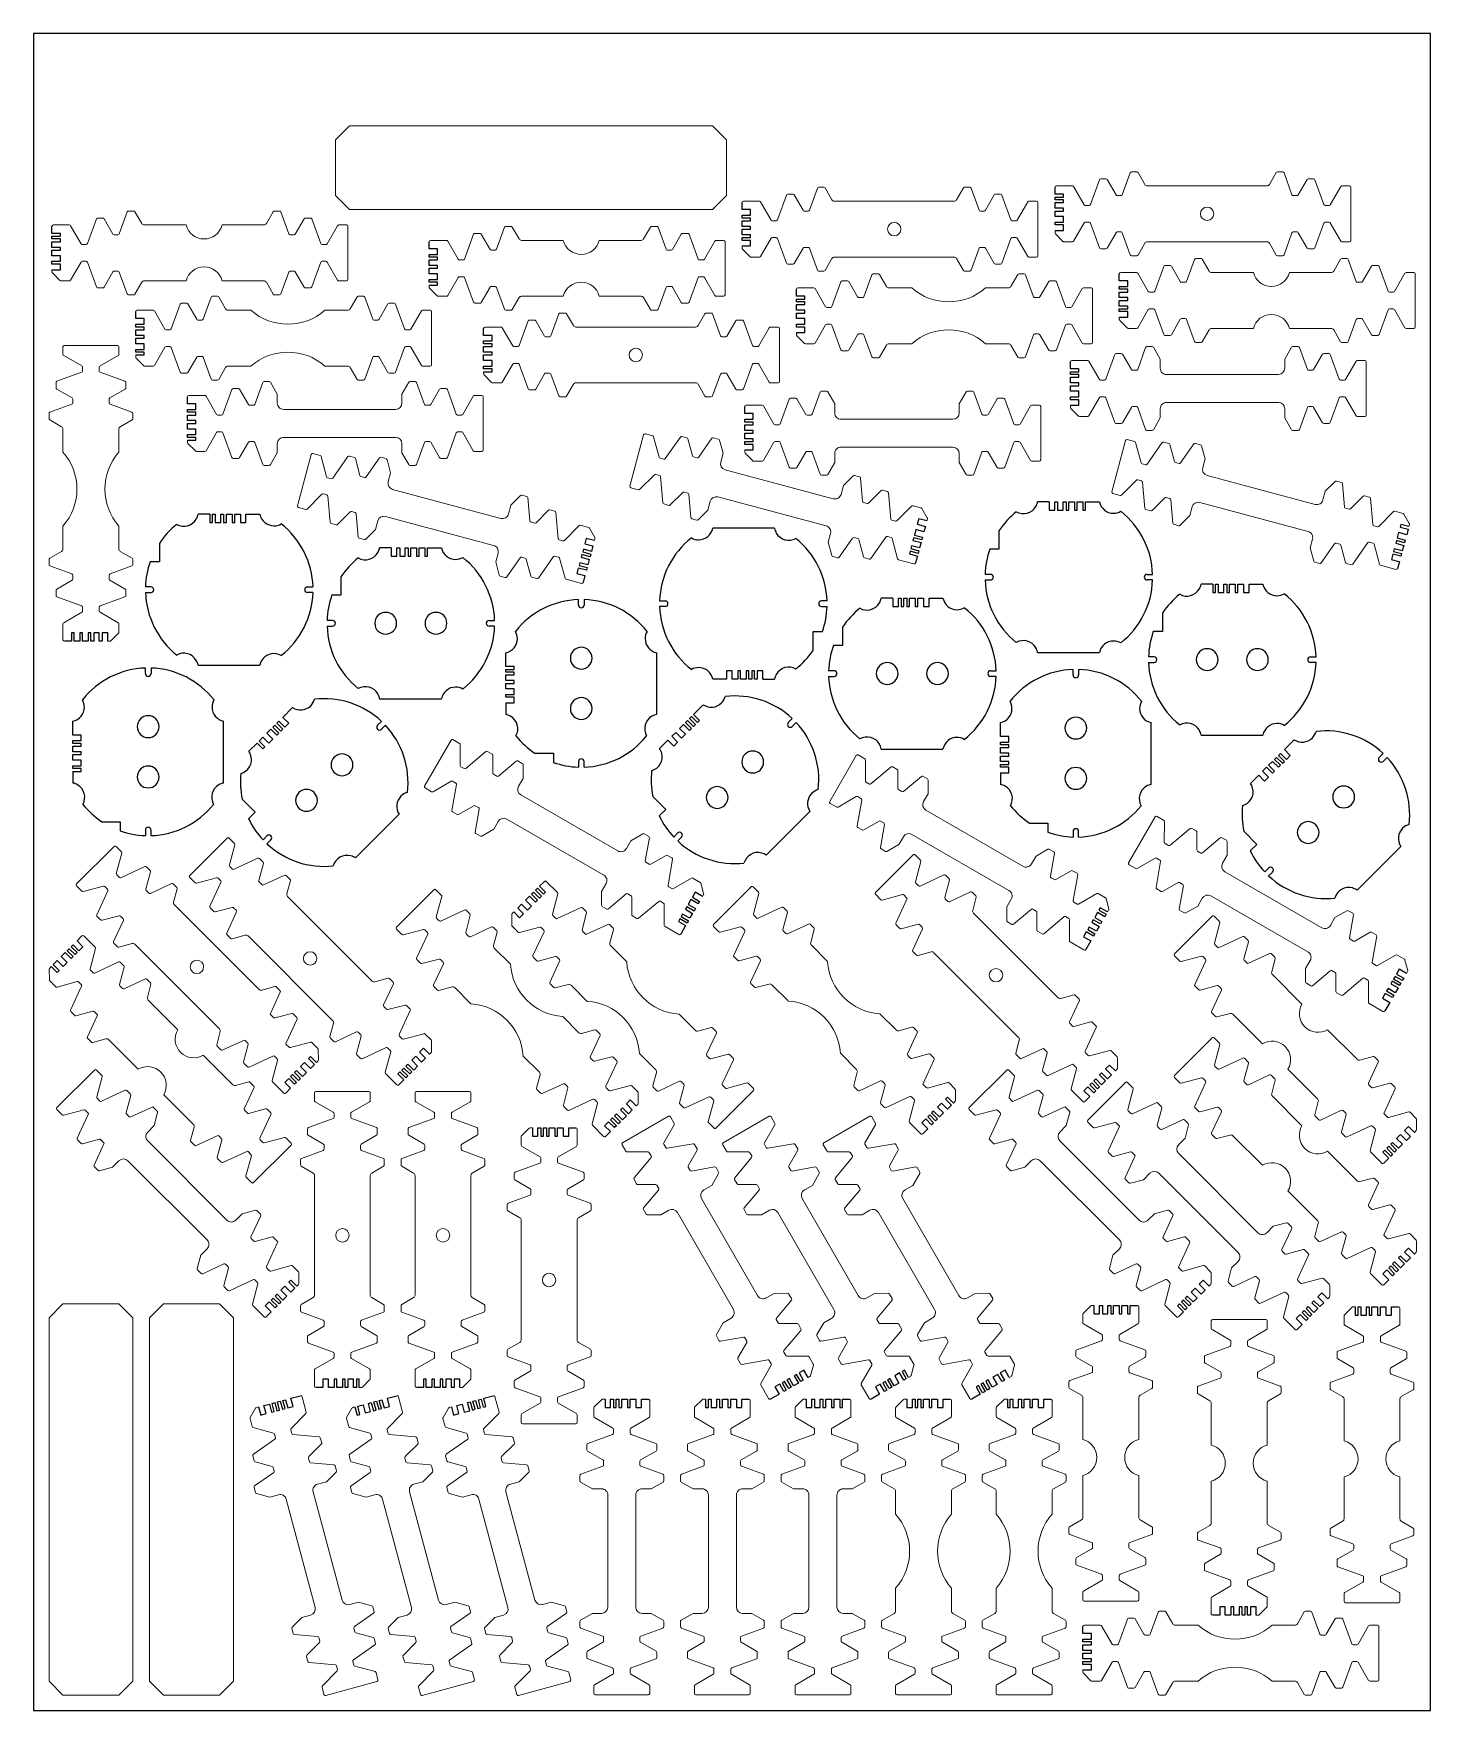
# Model space of a CAD drawing. Header units: millimetres. Extents: x 0 to 503, y 0 to 600.
import ezdxf

# ---------------------------------------------------------------- set-up
doc = ezdxf.new("R2010")
doc.units = ezdxf.units.MM
for name, color, linetype in [('Q3_NORMAL', 3, 'Continuous'), ('Q4_MEDIUM', 4, 'Continuous'), ('Q5_HIGH', 5, 'Continuous'), ('SHEET', 7, 'Continuous')]:
    doc.layers.add(name, color=color, linetype=linetype)

# ---------------------------------------------------------------- blocks, each defined once
blk = doc.blocks.new('STRIP_140x30__000deg__n1')
at = {"layer": 'Q3_NORMAL', "color": 3, "lineweight": 13}
for p, q in [((-15, 65), (-10, 70)), ((-10, 70), (10, 70)), ((10, 70), (15, 65)), ((-15, -65), (-15, 65)), ((15, 65), (15, -65)), ((-10, -70), (-15, -65)), ((15, -65), (10, -70)), ((10, -70), (-10, -70))]:
    blk.add_line(p, q, dxfattribs=at)
blk = doc.blocks.new('STRIP_140x30__000deg__n2')
at = {"layer": 'Q3_NORMAL', "color": 3, "lineweight": 13}
for p, q in [((-15, 65), (-10, 70)), ((-10, 70), (10, 70)), ((10, 70), (15, 65)), ((-15, -65), (-15, 65)), ((15, 65), (15, -65)), ((-10, -70), (-15, -65)), ((15, -65), (10, -70)), ((10, -70), (-10, -70))]:
    blk.add_line(p, q, dxfattribs=at)
blk = doc.blocks.new('UT_L106__015deg__i1')
at = {"layer": 'Q3_NORMAL', "color": 3, "linetype": 'Continuous', "lineweight": 13}
for p, q in [((-10, 49.74), (-10, 46.73)), ((10, 52.44), (10, 46.73)), ((-3, 42.11), (-3, 40.75)), ((3, 42.11), (3, 40.75)), ((-12.5, 36.59), (-12.5, 34.73)), ((-3.33, 40.28), (-12.17, 37.06)), ((3.33, 40.28), (12.17, 37.06)), ((12.5, 36.59), (12.5, 34.73)), ((-6.5, 30.69), (-6.5, 29.33)), ((6.5, 30.69), (6.5, 29.33)), ((-15, 25.54), (-15, 23.68)), ((-6.83, 28.86), (-14.67, 26.01)), ((6.83, 28.86), (14.67, 26.01)), ((15, 25.54), (15, 23.68)), ((-15, -28.54), (-15, -26.68)), ((-6.83, -31.86), (-14.67, -29.01)), ((6.83, -31.86), (14.67, -29.01)), ((15, -28.54), (15, -26.68)), ((-6.5, -33.69), (-6.5, -32.33)), ((6.5, -33.69), (6.5, -32.33)), ((-12.5, -39.59), (-12.5, -37.73)), ((-3.33, -43.28), (-12.17, -40.06)), ((3.33, -43.28), (12.17, -40.06)), ((12.5, -39.59), (12.5, -37.73)), ((-3, -45.11), (-3, -43.75)), ((3, -45.11), (3, -43.75)), ((-10, -52.44), (-10, -49.73)), ((9.5, -52.94), (-9.5, -52.94)), ((10, -52.44), (10, -49.73))]:
    blk.add_line(p, q, dxfattribs=at)
at = {"layer": 'Q3_NORMAL', "color": 3, "lineweight": 13}
for p, q in [((-9.85, 50.09), (-7.15, 52.8)), ((-6.79, 52.94), (-6, 52.94))]:
    blk.add_line(p, q, dxfattribs=at)
at = {"layer": 'Q3_NORMAL', "color": 3}
blk.add_line((6, 52.94), (9.5, 52.94), dxfattribs=at)
at = {"layer": 'Q3_NORMAL', "color": 3, "lineweight": 13}
for centre, start, end in [((-9.5, 49.74), 135, 180), ((-6.79, 52.44), 90, 135), ((9.5, 52.44), 0, 90)]:
    blk.add_arc(centre, 0.5, start, end, dxfattribs=at)
at = {"layer": 'Q3_NORMAL', "color": 3, "linetype": 'Continuous', "lineweight": 13}
for centre, start, end in [((-9.5, 46.73), 180, -120), ((-3.5, 42.11), 0, 60), ((3.5, 42.11), 120, 180), ((9.5, 46.73), -60, 0), ((-12, 36.59), 110, 180), ((-3.5, 40.75), -70, 0), ((3.5, 40.75), 180, -110), ((12, 36.59), 0, 70), ((-12, 34.73), 180, -120), ((-7, 30.69), 0, 60), ((7, 30.69), 120, 180), ((12, 34.73), -60, 0), ((-14.5, 25.54), 110, 180), ((-7, 29.33), -70, 0), ((7, 29.33), 180, -110), ((14.5, 25.54), 0, 70), ((-14.5, 23.68), 180, -120), ((14.5, 23.68), -60, 0), ((-14.5, -26.68), 120, 180), ((-14.5, -28.54), 180, -110), ((14.5, -28.54), -70, 0), ((14.5, -26.68), 0, 60), ((-7, -32.33), 0, 70), ((-7, -33.69), -60, 0), ((7, -32.33), 110, 180), ((7, -33.69), 180, -120), ((-12, -37.73), 120, 180), ((-12, -39.59), 180, -110), ((12, -39.59), -70, 0), ((12, -37.73), 0, 60), ((-3.5, -43.75), 0, 70), ((-3.5, -45.11), -60, 0), ((3.5, -43.75), 110, 180), ((3.5, -45.11), 180, -120), ((-9.5, -49.73), 120, 180), ((-9.5, -52.44), 180, -90), ((9.5, -52.44), -90, 0), ((9.5, -49.73), 0, 60)]:
    blk.add_arc(centre, 0.5, start, end, dxfattribs=at)
at = {"layer": 'Q4_MEDIUM', "color": 4, "linetype": 'Continuous', "lineweight": 13}
for p, q in [((-9.75, 46.3), (-3.25, 42.55)), ((9.75, 46.3), (3.25, 42.55)), ((-12.25, 34.3), (-6.75, 31.13)), ((12.25, 34.3), (6.75, 31.13)), ((-14.75, 23.24), (-10.5, 20.79)), ((-10.5, 20.79), (-7.25, 20.79)), ((10.5, 20.79), (7.25, 20.79)), ((14.75, 23.24), (10.5, 20.79)), ((-14.75, -26.24), (-10.5, -23.79)), ((-10.5, -23.79), (-7.26, -23.79)), ((10.5, -23.79), (7.26, -23.79)), ((14.75, -26.24), (10.5, -23.79)), ((-12.25, -37.3), (-6.75, -34.12)), ((12.25, -37.3), (6.75, -34.12)), ((-9.75, -49.3), (-3.25, -45.55)), ((9.75, -49.3), (3.25, -45.55))]:
    blk.add_line(p, q, dxfattribs=at)
at = {"layer": 'Q5_HIGH', "color": 5}
for p, q in [((-6, 52.94), (-6, 49.94)), ((-6, 49.94), (-4, 49.94)), ((-4, 49.94), (-4, 52.94)), ((-4, 52.94), (-2, 52.94)), ((-2, 52.94), (-2, 49.94)), ((-2, 49.94), (-1, 49.94)), ((-1, 49.94), (-1, 52.94)), ((-1, 52.94), (0, 52.94)), ((0, 52.94), (0, 49.94)), ((0, 49.94), (1, 49.94)), ((1, 49.94), (1, 52.94)), ((1, 52.94), (2, 52.94)), ((2, 52.94), (2, 49.94)), ((2, 49.94), (3, 49.94)), ((3, 49.94), (3, 52.94)), ((3, 52.94), (4, 52.94)), ((4, 52.94), (4, 49.94)), ((4, 49.94), (6, 49.94)), ((6, 49.94), (6, 52.94))]:
    blk.add_line(p, q, dxfattribs=at)
at = {"layer": 'Q5_HIGH', "color": 5, "linetype": 'Continuous', "lineweight": 13}
for p, q in [((-5, 18.54), (-5.01, -21.54)), ((5, 18.54), (5.01, -21.54))]:
    blk.add_line(p, q, dxfattribs=at)
for centre, start, end in [((-7.25, 18.54), -0.0135, 90), ((7.25, 18.54), 90, -179.9865), ((-7.26, -21.54), -90, -0.0135), ((7.26, -21.54), -179.9865, -90)]:
    blk.add_arc(centre, 2.25, start, end, dxfattribs=at)
blk = doc.blocks.new('UT_L106__015deg__i2')
at = {"layer": 'Q3_NORMAL', "color": 3, "linetype": 'Continuous', "lineweight": 13}
for p, q in [((-10, 49.74), (-10, 46.73)), ((10, 52.44), (10, 46.73)), ((-3, 42.11), (-3, 40.75)), ((3, 42.11), (3, 40.75)), ((-12.5, 36.59), (-12.5, 34.73)), ((-3.33, 40.28), (-12.17, 37.06)), ((3.33, 40.28), (12.17, 37.06)), ((12.5, 36.59), (12.5, 34.73)), ((-6.5, 30.69), (-6.5, 29.33)), ((6.5, 30.69), (6.5, 29.33)), ((-15, 25.54), (-15, 23.68)), ((-6.83, 28.86), (-14.67, 26.01)), ((6.83, 28.86), (14.67, 26.01)), ((15, 25.54), (15, 23.68)), ((-15, -28.54), (-15, -26.68)), ((-6.83, -31.86), (-14.67, -29.01)), ((6.83, -31.86), (14.67, -29.01)), ((15, -28.54), (15, -26.68)), ((-6.5, -33.69), (-6.5, -32.33)), ((6.5, -33.69), (6.5, -32.33)), ((-12.5, -39.59), (-12.5, -37.73)), ((-3.33, -43.28), (-12.17, -40.06)), ((3.33, -43.28), (12.17, -40.06)), ((12.5, -39.59), (12.5, -37.73)), ((-3, -45.11), (-3, -43.75)), ((3, -45.11), (3, -43.75)), ((-10, -52.44), (-10, -49.73)), ((9.5, -52.94), (-9.5, -52.94)), ((10, -52.44), (10, -49.73))]:
    blk.add_line(p, q, dxfattribs=at)
at = {"layer": 'Q3_NORMAL', "color": 3, "lineweight": 13}
for p, q in [((-9.85, 50.09), (-7.15, 52.8)), ((-6.79, 52.94), (-6, 52.94))]:
    blk.add_line(p, q, dxfattribs=at)
at = {"layer": 'Q3_NORMAL', "color": 3}
blk.add_line((6, 52.94), (9.5, 52.94), dxfattribs=at)
at = {"layer": 'Q3_NORMAL', "color": 3, "lineweight": 13}
for centre, start, end in [((-9.5, 49.74), 135, 180), ((-6.79, 52.44), 90, 135), ((9.5, 52.44), 0, 90)]:
    blk.add_arc(centre, 0.5, start, end, dxfattribs=at)
at = {"layer": 'Q3_NORMAL', "color": 3, "linetype": 'Continuous', "lineweight": 13}
for centre, start, end in [((-9.5, 46.73), 180, -120), ((-3.5, 42.11), 0, 60), ((3.5, 42.11), 120, 180), ((9.5, 46.73), -60, 0), ((-12, 36.59), 110, 180), ((-3.5, 40.75), -70, 0), ((3.5, 40.75), 180, -110), ((12, 36.59), 0, 70), ((-12, 34.73), 180, -120), ((-7, 30.69), 0, 60), ((7, 30.69), 120, 180), ((12, 34.73), -60, 0), ((-14.5, 25.54), 110, 180), ((-7, 29.33), -70, 0), ((7, 29.33), 180, -110), ((14.5, 25.54), 0, 70), ((-14.5, 23.68), 180, -120), ((14.5, 23.68), -60, 0), ((-14.5, -26.68), 120, 180), ((-14.5, -28.54), 180, -110), ((14.5, -28.54), -70, 0), ((14.5, -26.68), 0, 60), ((-7, -32.33), 0, 70), ((-7, -33.69), -60, 0), ((7, -32.33), 110, 180), ((7, -33.69), 180, -120), ((-12, -37.73), 120, 180), ((-12, -39.59), 180, -110), ((12, -39.59), -70, 0), ((12, -37.73), 0, 60), ((-3.5, -43.75), 0, 70), ((-3.5, -45.11), -60, 0), ((3.5, -43.75), 110, 180), ((3.5, -45.11), 180, -120), ((-9.5, -49.73), 120, 180), ((-9.5, -52.44), 180, -90), ((9.5, -52.44), -90, 0), ((9.5, -49.73), 0, 60)]:
    blk.add_arc(centre, 0.5, start, end, dxfattribs=at)
at = {"layer": 'Q4_MEDIUM', "color": 4, "linetype": 'Continuous', "lineweight": 13}
for p, q in [((-9.75, 46.3), (-3.25, 42.55)), ((9.75, 46.3), (3.25, 42.55)), ((-12.25, 34.3), (-6.75, 31.13)), ((12.25, 34.3), (6.75, 31.13)), ((-14.75, 23.24), (-10.5, 20.79)), ((-10.5, 20.79), (-7.25, 20.79)), ((10.5, 20.79), (7.25, 20.79)), ((14.75, 23.24), (10.5, 20.79)), ((-14.75, -26.24), (-10.5, -23.79)), ((-10.5, -23.79), (-7.26, -23.79)), ((10.5, -23.79), (7.26, -23.79)), ((14.75, -26.24), (10.5, -23.79)), ((-12.25, -37.3), (-6.75, -34.12)), ((12.25, -37.3), (6.75, -34.12)), ((-9.75, -49.3), (-3.25, -45.55)), ((9.75, -49.3), (3.25, -45.55))]:
    blk.add_line(p, q, dxfattribs=at)
at = {"layer": 'Q5_HIGH', "color": 5}
for p, q in [((-6, 52.94), (-6, 49.94)), ((-6, 49.94), (-5, 49.94)), ((-5, 49.94), (-5, 52.94)), ((-5, 52.94), (-3, 52.94)), ((-3, 52.94), (-3, 49.94)), ((-3, 49.94), (-1, 49.94)), ((-1, 49.94), (-1, 52.94)), ((-1, 52.94), (0, 52.94)), ((0, 52.94), (0, 49.94)), ((0, 49.94), (1, 49.94)), ((1, 49.94), (1, 52.94)), ((1, 52.94), (2, 52.94)), ((2, 52.94), (2, 49.94)), ((2, 49.94), (3, 49.94)), ((3, 49.94), (3, 52.94)), ((3, 52.94), (4, 52.94)), ((4, 52.94), (4, 49.94)), ((4, 49.94), (6, 49.94)), ((6, 49.94), (6, 52.94))]:
    blk.add_line(p, q, dxfattribs=at)
at = {"layer": 'Q5_HIGH', "color": 5, "linetype": 'Continuous', "lineweight": 13}
for p, q in [((-5, 18.54), (-5.01, -21.54)), ((5, 18.54), (5.01, -21.54))]:
    blk.add_line(p, q, dxfattribs=at)
for centre, start, end in [((-7.25, 18.54), -0.0135, 90), ((7.25, 18.54), 90, -179.9865), ((-7.26, -21.54), -90, -0.0135), ((7.26, -21.54), -179.9865, -90)]:
    blk.add_arc(centre, 2.25, start, end, dxfattribs=at)
blk = doc.blocks.new('UT_L106__015deg__i3')
at = {"layer": 'Q3_NORMAL', "color": 3, "linetype": 'Continuous', "lineweight": 13}
for p, q in [((-10, 49.74), (-10, 46.73)), ((10, 52.44), (10, 46.73)), ((-3, 42.11), (-3, 40.75)), ((3, 42.11), (3, 40.75)), ((-12.5, 36.59), (-12.5, 34.73)), ((-3.33, 40.28), (-12.17, 37.06)), ((3.33, 40.28), (12.17, 37.06)), ((12.5, 36.59), (12.5, 34.73)), ((-6.5, 30.69), (-6.5, 29.33)), ((6.5, 30.69), (6.5, 29.33)), ((-15, 25.54), (-15, 23.68)), ((-6.83, 28.86), (-14.67, 26.01)), ((6.83, 28.86), (14.67, 26.01)), ((15, 25.54), (15, 23.68)), ((-15, -28.54), (-15, -26.68)), ((-6.83, -31.86), (-14.67, -29.01)), ((6.83, -31.86), (14.67, -29.01)), ((15, -28.54), (15, -26.68)), ((-6.5, -33.69), (-6.5, -32.33)), ((6.5, -33.69), (6.5, -32.33)), ((-12.5, -39.59), (-12.5, -37.73)), ((-3.33, -43.28), (-12.17, -40.06)), ((3.33, -43.28), (12.17, -40.06)), ((12.5, -39.59), (12.5, -37.73)), ((-3, -45.11), (-3, -43.75)), ((3, -45.11), (3, -43.75)), ((-10, -52.44), (-10, -49.73)), ((9.5, -52.94), (-9.5, -52.94)), ((10, -52.44), (10, -49.73))]:
    blk.add_line(p, q, dxfattribs=at)
at = {"layer": 'Q3_NORMAL', "color": 3, "lineweight": 13}
for p, q in [((-9.85, 50.09), (-7.15, 52.8)), ((-6.79, 52.94), (-6, 52.94))]:
    blk.add_line(p, q, dxfattribs=at)
at = {"layer": 'Q3_NORMAL', "color": 3}
blk.add_line((6, 52.94), (9.5, 52.94), dxfattribs=at)
at = {"layer": 'Q3_NORMAL', "color": 3, "lineweight": 13}
for centre, start, end in [((-9.5, 49.74), 135, 180), ((-6.79, 52.44), 90, 135), ((9.5, 52.44), 0, 90)]:
    blk.add_arc(centre, 0.5, start, end, dxfattribs=at)
at = {"layer": 'Q3_NORMAL', "color": 3, "linetype": 'Continuous', "lineweight": 13}
for centre, start, end in [((-9.5, 46.73), 180, -120), ((-3.5, 42.11), 0, 60), ((3.5, 42.11), 120, 180), ((9.5, 46.73), -60, 0), ((-12, 36.59), 110, 180), ((-3.5, 40.75), -70, 0), ((3.5, 40.75), 180, -110), ((12, 36.59), 0, 70), ((-12, 34.73), 180, -120), ((-7, 30.69), 0, 60), ((7, 30.69), 120, 180), ((12, 34.73), -60, 0), ((-14.5, 25.54), 110, 180), ((-7, 29.33), -70, 0), ((7, 29.33), 180, -110), ((14.5, 25.54), 0, 70), ((-14.5, 23.68), 180, -120), ((14.5, 23.68), -60, 0), ((-14.5, -26.68), 120, 180), ((-14.5, -28.54), 180, -110), ((14.5, -28.54), -70, 0), ((14.5, -26.68), 0, 60), ((-7, -32.33), 0, 70), ((-7, -33.69), -60, 0), ((7, -32.33), 110, 180), ((7, -33.69), 180, -120), ((-12, -37.73), 120, 180), ((-12, -39.59), 180, -110), ((12, -39.59), -70, 0), ((12, -37.73), 0, 60), ((-3.5, -43.75), 0, 70), ((-3.5, -45.11), -60, 0), ((3.5, -43.75), 110, 180), ((3.5, -45.11), 180, -120), ((-9.5, -49.73), 120, 180), ((-9.5, -52.44), 180, -90), ((9.5, -52.44), -90, 0), ((9.5, -49.73), 0, 60)]:
    blk.add_arc(centre, 0.5, start, end, dxfattribs=at)
at = {"layer": 'Q4_MEDIUM', "color": 4, "linetype": 'Continuous', "lineweight": 13}
for p, q in [((-9.75, 46.3), (-3.25, 42.55)), ((9.75, 46.3), (3.25, 42.55)), ((-12.25, 34.3), (-6.75, 31.13)), ((12.25, 34.3), (6.75, 31.13)), ((-14.75, 23.24), (-10.5, 20.79)), ((-10.5, 20.79), (-7.25, 20.79)), ((10.5, 20.79), (7.25, 20.79)), ((14.75, 23.24), (10.5, 20.79)), ((-14.75, -26.24), (-10.5, -23.79)), ((-10.5, -23.79), (-7.26, -23.79)), ((10.5, -23.79), (7.26, -23.79)), ((14.75, -26.24), (10.5, -23.79)), ((-12.25, -37.3), (-6.75, -34.12)), ((12.25, -37.3), (6.75, -34.12)), ((-9.75, -49.3), (-3.25, -45.55)), ((9.75, -49.3), (3.25, -45.55))]:
    blk.add_line(p, q, dxfattribs=at)
at = {"layer": 'Q5_HIGH', "color": 5}
for p, q in [((-6, 52.94), (-6, 49.94)), ((-6, 49.94), (-4, 49.94)), ((-4, 49.94), (-4, 52.94)), ((-4, 52.94), (-2, 52.94)), ((-2, 52.94), (-2, 49.94)), ((-2, 49.94), (0, 49.94)), ((0, 49.94), (0, 52.94)), ((0, 52.94), (1, 52.94)), ((1, 52.94), (1, 49.94)), ((1, 49.94), (2, 49.94)), ((2, 49.94), (2, 52.94)), ((2, 52.94), (3, 52.94)), ((3, 52.94), (3, 49.94)), ((3, 49.94), (4, 49.94)), ((4, 49.94), (4, 52.94)), ((4, 52.94), (5, 52.94)), ((5, 52.94), (5, 49.94)), ((5, 49.94), (6, 49.94)), ((6, 49.94), (6, 52.94))]:
    blk.add_line(p, q, dxfattribs=at)
at = {"layer": 'Q5_HIGH', "color": 5, "linetype": 'Continuous', "lineweight": 13}
for p, q in [((-5, 18.54), (-5.01, -21.54)), ((5, 18.54), (5.01, -21.54))]:
    blk.add_line(p, q, dxfattribs=at)
for centre, start, end in [((-7.25, 18.54), -0.0135, 90), ((7.25, 18.54), 90, -179.9865), ((-7.26, -21.54), -90, -0.0135), ((7.26, -21.54), -179.9865, -90)]:
    blk.add_arc(centre, 2.25, start, end, dxfattribs=at)
blk = doc.blocks.new('UT_L106__000deg__i1')
at = {"layer": 'Q3_NORMAL', "color": 3, "linetype": 'Continuous', "lineweight": 13}
for p, q in [((-10, 49.74), (-10, 46.73)), ((10, 52.44), (10, 46.73)), ((-3, 42.11), (-3, 40.75)), ((3, 42.11), (3, 40.75)), ((-12.5, 36.59), (-12.5, 34.73)), ((-3.33, 40.28), (-12.17, 37.06)), ((3.33, 40.28), (12.17, 37.06)), ((12.5, 36.59), (12.5, 34.73)), ((-6.5, 30.69), (-6.5, 29.33)), ((6.5, 30.69), (6.5, 29.33)), ((-15, 25.54), (-15, 23.68)), ((-6.83, 28.86), (-14.67, 26.01)), ((6.83, 28.86), (14.67, 26.01)), ((15, 25.54), (15, 23.68)), ((-15, -28.54), (-15, -26.68)), ((-6.83, -31.86), (-14.67, -29.01)), ((6.83, -31.86), (14.67, -29.01)), ((15, -28.54), (15, -26.68)), ((-6.5, -33.69), (-6.5, -32.33)), ((6.5, -33.69), (6.5, -32.33)), ((-12.5, -39.59), (-12.5, -37.73)), ((-3.33, -43.28), (-12.17, -40.06)), ((3.33, -43.28), (12.17, -40.06)), ((12.5, -39.59), (12.5, -37.73)), ((-3, -45.11), (-3, -43.75)), ((3, -45.11), (3, -43.75)), ((-10, -52.44), (-10, -49.73)), ((9.5, -52.94), (-9.5, -52.94)), ((10, -52.44), (10, -49.73))]:
    blk.add_line(p, q, dxfattribs=at)
at = {"layer": 'Q3_NORMAL', "color": 3, "lineweight": 13}
for p, q in [((-9.85, 50.09), (-7.15, 52.8)), ((-6.79, 52.94), (-6, 52.94))]:
    blk.add_line(p, q, dxfattribs=at)
at = {"layer": 'Q3_NORMAL', "color": 3}
blk.add_line((7, 52.94), (9.5, 52.94), dxfattribs=at)
at = {"layer": 'Q3_NORMAL', "color": 3, "lineweight": 13}
for centre, start, end in [((-9.5, 49.74), 135, 180), ((-6.79, 52.44), 90, 135), ((9.5, 52.44), 0, 90)]:
    blk.add_arc(centre, 0.5, start, end, dxfattribs=at)
at = {"layer": 'Q3_NORMAL', "color": 3, "linetype": 'Continuous', "lineweight": 13}
for centre, start, end in [((-9.5, 46.73), 180, -120), ((-3.5, 42.11), 0, 60), ((3.5, 42.11), 120, 180), ((9.5, 46.73), -60, 0), ((-12, 36.59), 110, 180), ((-3.5, 40.75), -70, 0), ((3.5, 40.75), 180, -110), ((12, 36.59), 0, 70), ((-12, 34.73), 180, -120), ((-7, 30.69), 0, 60), ((7, 30.69), 120, 180), ((12, 34.73), -60, 0), ((-14.5, 25.54), 110, 180), ((-7, 29.33), -70, 0), ((7, 29.33), 180, -110), ((14.5, 25.54), 0, 70), ((-14.5, 23.68), 180, -120), ((14.5, 23.68), -60, 0), ((-14.5, -26.68), 120, 180), ((-14.5, -28.54), 180, -110), ((14.5, -28.54), -70, 0), ((14.5, -26.68), 0, 60), ((-7, -32.33), 0, 70), ((-7, -33.69), -60, 0), ((7, -32.33), 110, 180), ((7, -33.69), 180, -120), ((-12, -37.73), 120, 180), ((-12, -39.59), 180, -110), ((12, -39.59), -70, 0), ((12, -37.73), 0, 60), ((-3.5, -43.75), 0, 70), ((-3.5, -45.11), -60, 0), ((3.5, -43.75), 110, 180), ((3.5, -45.11), 180, -120), ((-9.5, -49.73), 120, 180), ((-9.5, -52.44), 180, -90), ((9.5, -52.44), -90, 0), ((9.5, -49.73), 0, 60)]:
    blk.add_arc(centre, 0.5, start, end, dxfattribs=at)
at = {"layer": 'Q4_MEDIUM', "color": 4, "linetype": 'Continuous', "lineweight": 13}
for p, q in [((-9.75, 46.3), (-3.25, 42.55)), ((9.75, 46.3), (3.25, 42.55)), ((-12.25, 34.3), (-6.75, 31.13)), ((12.25, 34.3), (6.75, 31.13)), ((-14.75, 23.24), (-10.5, 20.79)), ((-10.5, 20.79), (-7.25, 20.79)), ((10.5, 20.79), (7.25, 20.79)), ((14.75, 23.24), (10.5, 20.79)), ((-14.75, -26.24), (-10.5, -23.79)), ((-10.5, -23.79), (-7.26, -23.79)), ((10.5, -23.79), (7.26, -23.79)), ((14.75, -26.24), (10.5, -23.79)), ((-12.25, -37.3), (-6.75, -34.12)), ((12.25, -37.3), (6.75, -34.12)), ((-9.75, -49.3), (-3.25, -45.55)), ((9.75, -49.3), (3.25, -45.55))]:
    blk.add_line(p, q, dxfattribs=at)
at = {"layer": 'Q5_HIGH', "color": 5}
for p, q in [((-6, 52.94), (-6, 49.94)), ((-6, 49.94), (-4, 49.94)), ((-4, 49.94), (-4, 52.94)), ((-4, 52.94), (-3, 52.94)), ((-3, 52.94), (-3, 49.94)), ((-3, 49.94), (-2, 49.94)), ((-2, 49.94), (-2, 52.94)), ((-2, 52.94), (-1, 52.94)), ((-1, 52.94), (-1, 49.94)), ((-1, 49.94), (0, 49.94)), ((0, 49.94), (0, 52.94)), ((0, 52.94), (2, 52.94)), ((2, 52.94), (2, 49.94)), ((2, 49.94), (3, 49.94)), ((3, 49.94), (3, 52.94)), ((3, 52.94), (5, 52.94)), ((5, 52.94), (5, 49.94)), ((5, 49.94), (7, 49.94)), ((7, 49.94), (7, 52.94))]:
    blk.add_line(p, q, dxfattribs=at)
at = {"layer": 'Q5_HIGH', "color": 5, "linetype": 'Continuous', "lineweight": 13}
for p, q in [((-5, 18.54), (-5.01, -21.54)), ((5, 18.54), (5.01, -21.54))]:
    blk.add_line(p, q, dxfattribs=at)
for centre, start, end in [((-7.25, 18.54), -0.0135, 90), ((7.25, 18.54), 90, -179.9865), ((-7.26, -21.54), -90, -0.0135), ((7.26, -21.54), -179.9865, -90)]:
    blk.add_arc(centre, 2.25, start, end, dxfattribs=at)
blk = doc.blocks.new('UT_L106__000deg__i2')
at = {"layer": 'Q3_NORMAL', "color": 3, "linetype": 'Continuous', "lineweight": 13}
for p, q in [((-10, 49.74), (-10, 46.73)), ((10, 52.44), (10, 46.73)), ((-3, 42.11), (-3, 40.75)), ((3, 42.11), (3, 40.75)), ((-12.5, 36.59), (-12.5, 34.73)), ((-3.33, 40.28), (-12.17, 37.06)), ((3.33, 40.28), (12.17, 37.06)), ((12.5, 36.59), (12.5, 34.73)), ((-6.5, 30.69), (-6.5, 29.33)), ((6.5, 30.69), (6.5, 29.33)), ((-15, 25.54), (-15, 23.68)), ((-6.83, 28.86), (-14.67, 26.01)), ((6.83, 28.86), (14.67, 26.01)), ((15, 25.54), (15, 23.68)), ((-15, -28.54), (-15, -26.68)), ((-6.83, -31.86), (-14.67, -29.01)), ((6.83, -31.86), (14.67, -29.01)), ((15, -28.54), (15, -26.68)), ((-6.5, -33.69), (-6.5, -32.33)), ((6.5, -33.69), (6.5, -32.33)), ((-12.5, -39.59), (-12.5, -37.73)), ((-3.33, -43.28), (-12.17, -40.06)), ((3.33, -43.28), (12.17, -40.06)), ((12.5, -39.59), (12.5, -37.73)), ((-3, -45.11), (-3, -43.75)), ((3, -45.11), (3, -43.75)), ((-10, -52.44), (-10, -49.73)), ((9.5, -52.94), (-9.5, -52.94)), ((10, -52.44), (10, -49.73))]:
    blk.add_line(p, q, dxfattribs=at)
at = {"layer": 'Q3_NORMAL', "color": 3, "lineweight": 13}
for p, q in [((-9.85, 50.09), (-7.15, 52.8)), ((-6.79, 52.94), (-6, 52.94))]:
    blk.add_line(p, q, dxfattribs=at)
at = {"layer": 'Q3_NORMAL', "color": 3}
blk.add_line((7, 52.94), (9.5, 52.94), dxfattribs=at)
at = {"layer": 'Q3_NORMAL', "color": 3, "lineweight": 13}
for centre, start, end in [((-9.5, 49.74), 135, 180), ((-6.79, 52.44), 90, 135), ((9.5, 52.44), 0, 90)]:
    blk.add_arc(centre, 0.5, start, end, dxfattribs=at)
at = {"layer": 'Q3_NORMAL', "color": 3, "linetype": 'Continuous', "lineweight": 13}
for centre, start, end in [((-9.5, 46.73), 180, -120), ((-3.5, 42.11), 0, 60), ((3.5, 42.11), 120, 180), ((9.5, 46.73), -60, 0), ((-12, 36.59), 110, 180), ((-3.5, 40.75), -70, 0), ((3.5, 40.75), 180, -110), ((12, 36.59), 0, 70), ((-12, 34.73), 180, -120), ((-7, 30.69), 0, 60), ((7, 30.69), 120, 180), ((12, 34.73), -60, 0), ((-14.5, 25.54), 110, 180), ((-7, 29.33), -70, 0), ((7, 29.33), 180, -110), ((14.5, 25.54), 0, 70), ((-14.5, 23.68), 180, -120), ((14.5, 23.68), -60, 0), ((-14.5, -26.68), 120, 180), ((-14.5, -28.54), 180, -110), ((14.5, -28.54), -70, 0), ((14.5, -26.68), 0, 60), ((-7, -32.33), 0, 70), ((-7, -33.69), -60, 0), ((7, -32.33), 110, 180), ((7, -33.69), 180, -120), ((-12, -37.73), 120, 180), ((-12, -39.59), 180, -110), ((12, -39.59), -70, 0), ((12, -37.73), 0, 60), ((-3.5, -43.75), 0, 70), ((-3.5, -45.11), -60, 0), ((3.5, -43.75), 110, 180), ((3.5, -45.11), 180, -120), ((-9.5, -49.73), 120, 180), ((-9.5, -52.44), 180, -90), ((9.5, -52.44), -90, 0), ((9.5, -49.73), 0, 60)]:
    blk.add_arc(centre, 0.5, start, end, dxfattribs=at)
at = {"layer": 'Q4_MEDIUM', "color": 4, "linetype": 'Continuous', "lineweight": 13}
for p, q in [((-9.75, 46.3), (-3.25, 42.55)), ((9.75, 46.3), (3.25, 42.55)), ((-12.25, 34.3), (-6.75, 31.13)), ((12.25, 34.3), (6.75, 31.13)), ((-14.75, 23.24), (-10.5, 20.79)), ((-10.5, 20.79), (-7.25, 20.79)), ((10.5, 20.79), (7.25, 20.79)), ((14.75, 23.24), (10.5, 20.79)), ((-14.75, -26.24), (-10.5, -23.79)), ((-10.5, -23.79), (-7.26, -23.79)), ((10.5, -23.79), (7.26, -23.79)), ((14.75, -26.24), (10.5, -23.79)), ((-12.25, -37.3), (-6.75, -34.12)), ((12.25, -37.3), (6.75, -34.12)), ((-9.75, -49.3), (-3.25, -45.55)), ((9.75, -49.3), (3.25, -45.55))]:
    blk.add_line(p, q, dxfattribs=at)
at = {"layer": 'Q5_HIGH', "color": 5}
for p, q in [((-6, 52.94), (-6, 49.94)), ((-6, 49.94), (-5, 49.94)), ((-5, 49.94), (-5, 52.94)), ((-5, 52.94), (-4, 52.94)), ((-4, 52.94), (-4, 49.94)), ((-4, 49.94), (-2, 49.94)), ((-2, 49.94), (-2, 52.94)), ((-2, 52.94), (-1, 52.94)), ((-1, 52.94), (-1, 49.94)), ((-1, 49.94), (0, 49.94)), ((0, 49.94), (0, 52.94)), ((0, 52.94), (2, 52.94)), ((2, 52.94), (2, 49.94)), ((2, 49.94), (3, 49.94)), ((3, 49.94), (3, 52.94)), ((3, 52.94), (5, 52.94)), ((5, 52.94), (5, 49.94)), ((5, 49.94), (7, 49.94)), ((7, 49.94), (7, 52.94))]:
    blk.add_line(p, q, dxfattribs=at)
at = {"layer": 'Q5_HIGH', "color": 5, "linetype": 'Continuous', "lineweight": 13}
for p, q in [((-5, 18.54), (-5.01, -21.54)), ((5, 18.54), (5.01, -21.54))]:
    blk.add_line(p, q, dxfattribs=at)
for centre, start, end in [((-7.25, 18.54), -0.0135, 90), ((7.25, 18.54), 90, -179.9865), ((-7.26, -21.54), -90, -0.0135), ((7.26, -21.54), -179.9865, -90)]:
    blk.add_arc(centre, 2.25, start, end, dxfattribs=at)
blk = doc.blocks.new('UT_L106__000deg__i3')
at = {"layer": 'Q3_NORMAL', "color": 3, "linetype": 'Continuous', "lineweight": 13}
for p, q in [((-10, 49.74), (-10, 46.73)), ((10, 52.44), (10, 46.73)), ((-3, 42.11), (-3, 40.75)), ((3, 42.11), (3, 40.75)), ((-12.5, 36.59), (-12.5, 34.73)), ((-3.33, 40.28), (-12.17, 37.06)), ((3.33, 40.28), (12.17, 37.06)), ((12.5, 36.59), (12.5, 34.73)), ((-6.5, 30.69), (-6.5, 29.33)), ((6.5, 30.69), (6.5, 29.33)), ((-15, 25.54), (-15, 23.68)), ((-6.83, 28.86), (-14.67, 26.01)), ((6.83, 28.86), (14.67, 26.01)), ((15, 25.54), (15, 23.68)), ((-15, -28.54), (-15, -26.68)), ((-6.83, -31.86), (-14.67, -29.01)), ((6.83, -31.86), (14.67, -29.01)), ((15, -28.54), (15, -26.68)), ((-6.5, -33.69), (-6.5, -32.33)), ((6.5, -33.69), (6.5, -32.33)), ((-12.5, -39.59), (-12.5, -37.73)), ((-3.33, -43.28), (-12.17, -40.06)), ((3.33, -43.28), (12.17, -40.06)), ((12.5, -39.59), (12.5, -37.73)), ((-3, -45.11), (-3, -43.75)), ((3, -45.11), (3, -43.75)), ((-10, -52.44), (-10, -49.73)), ((9.5, -52.94), (-9.5, -52.94)), ((10, -52.44), (10, -49.73))]:
    blk.add_line(p, q, dxfattribs=at)
at = {"layer": 'Q3_NORMAL', "color": 3, "lineweight": 13}
for p, q in [((-9.85, 50.09), (-7.15, 52.8)), ((-6.79, 52.94), (-6, 52.94))]:
    blk.add_line(p, q, dxfattribs=at)
at = {"layer": 'Q3_NORMAL', "color": 3}
blk.add_line((7, 52.94), (9.5, 52.94), dxfattribs=at)
at = {"layer": 'Q3_NORMAL', "color": 3, "lineweight": 13}
for centre, start, end in [((-9.5, 49.74), 135, 180), ((-6.79, 52.44), 90, 135), ((9.5, 52.44), 0, 90)]:
    blk.add_arc(centre, 0.5, start, end, dxfattribs=at)
at = {"layer": 'Q3_NORMAL', "color": 3, "linetype": 'Continuous', "lineweight": 13}
for centre, start, end in [((-9.5, 46.73), 180, -120), ((-3.5, 42.11), 0, 60), ((3.5, 42.11), 120, 180), ((9.5, 46.73), -60, 0), ((-12, 36.59), 110, 180), ((-3.5, 40.75), -70, 0), ((3.5, 40.75), 180, -110), ((12, 36.59), 0, 70), ((-12, 34.73), 180, -120), ((-7, 30.69), 0, 60), ((7, 30.69), 120, 180), ((12, 34.73), -60, 0), ((-14.5, 25.54), 110, 180), ((-7, 29.33), -70, 0), ((7, 29.33), 180, -110), ((14.5, 25.54), 0, 70), ((-14.5, 23.68), 180, -120), ((14.5, 23.68), -60, 0), ((-14.5, -26.68), 120, 180), ((-14.5, -28.54), 180, -110), ((14.5, -28.54), -70, 0), ((14.5, -26.68), 0, 60), ((-7, -32.33), 0, 70), ((-7, -33.69), -60, 0), ((7, -32.33), 110, 180), ((7, -33.69), 180, -120), ((-12, -37.73), 120, 180), ((-12, -39.59), 180, -110), ((12, -39.59), -70, 0), ((12, -37.73), 0, 60), ((-3.5, -43.75), 0, 70), ((-3.5, -45.11), -60, 0), ((3.5, -43.75), 110, 180), ((3.5, -45.11), 180, -120), ((-9.5, -49.73), 120, 180), ((-9.5, -52.44), 180, -90), ((9.5, -52.44), -90, 0), ((9.5, -49.73), 0, 60)]:
    blk.add_arc(centre, 0.5, start, end, dxfattribs=at)
at = {"layer": 'Q4_MEDIUM', "color": 4, "linetype": 'Continuous', "lineweight": 13}
for p, q in [((-9.75, 46.3), (-3.25, 42.55)), ((9.75, 46.3), (3.25, 42.55)), ((-12.25, 34.3), (-6.75, 31.13)), ((12.25, 34.3), (6.75, 31.13)), ((-14.75, 23.24), (-10.5, 20.79)), ((-10.5, 20.79), (-7.25, 20.79)), ((10.5, 20.79), (7.25, 20.79)), ((14.75, 23.24), (10.5, 20.79)), ((-14.75, -26.24), (-10.5, -23.79)), ((-10.5, -23.79), (-7.26, -23.79)), ((10.5, -23.79), (7.26, -23.79)), ((14.75, -26.24), (10.5, -23.79)), ((-12.25, -37.3), (-6.75, -34.12)), ((12.25, -37.3), (6.75, -34.12)), ((-9.75, -49.3), (-3.25, -45.55)), ((9.75, -49.3), (3.25, -45.55))]:
    blk.add_line(p, q, dxfattribs=at)
at = {"layer": 'Q5_HIGH', "color": 5}
for p, q in [((-6, 52.94), (-6, 49.94)), ((-6, 49.94), (-4, 49.94)), ((-4, 49.94), (-4, 52.94)), ((-4, 52.94), (-3, 52.94)), ((-3, 52.94), (-3, 49.94)), ((-3, 49.94), (-1, 49.94)), ((-1, 49.94), (-1, 52.94)), ((-1, 52.94), (0, 52.94)), ((0, 52.94), (0, 49.94)), ((0, 49.94), (1, 49.94)), ((1, 49.94), (1, 52.94)), ((1, 52.94), (3, 52.94)), ((3, 52.94), (3, 49.94)), ((3, 49.94), (4, 49.94)), ((4, 49.94), (4, 52.94)), ((4, 52.94), (6, 52.94)), ((6, 52.94), (6, 49.94)), ((6, 49.94), (7, 49.94)), ((7, 49.94), (7, 52.94))]:
    blk.add_line(p, q, dxfattribs=at)
at = {"layer": 'Q5_HIGH', "color": 5, "linetype": 'Continuous', "lineweight": 13}
for p, q in [((-5, 18.54), (-5.01, -21.54)), ((5, 18.54), (5.01, -21.54))]:
    blk.add_line(p, q, dxfattribs=at)
for centre, start, end in [((-7.25, 18.54), -0.0135, 90), ((7.25, 18.54), 90, -179.9865), ((-7.26, -21.54), -90, -0.0135), ((7.26, -21.54), -179.9865, -90)]:
    blk.add_arc(centre, 2.25, start, end, dxfattribs=at)
blk = doc.blocks.new('NT_R20.00_L106__000deg__i1')
at = {"layer": 'Q3_NORMAL', "color": 3, "linetype": 'Continuous', "lineweight": 13}
for p, q in [((-10, 49.74), (-10, 46.73)), ((10, 52.44), (10, 46.73)), ((-3, 42.11), (-3, 40.75)), ((3, 42.11), (3, 40.75)), ((-12.5, 36.59), (-12.5, 34.73)), ((-3.33, 40.28), (-12.17, 37.06)), ((3.33, 40.28), (12.17, 37.06)), ((12.5, 36.59), (12.5, 34.73)), ((-6.5, 30.69), (-6.5, 29.33)), ((6.5, 30.69), (6.5, 29.33)), ((-15, 25.54), (-15, 23.68)), ((-6.83, 28.86), (-14.67, 26.01)), ((6.83, 28.86), (14.67, 26.01)), ((15, 25.54), (15, 23.68)), ((-15, -28.54), (-15, -26.68)), ((-6.83, -31.86), (-14.67, -29.01)), ((6.83, -31.86), (14.67, -29.01)), ((15, -28.54), (15, -26.68)), ((-6.5, -33.69), (-6.5, -32.33)), ((6.5, -33.69), (6.5, -32.33)), ((-12.5, -39.59), (-12.5, -37.73)), ((-3.33, -43.28), (-12.17, -40.06)), ((3.33, -43.28), (12.17, -40.06)), ((12.5, -39.59), (12.5, -37.73)), ((-3, -45.11), (-3, -43.75)), ((3, -45.11), (3, -43.75)), ((-10, -52.44), (-10, -49.73)), ((9.5, -52.94), (-9.5, -52.94)), ((10, -52.44), (10, -49.73))]:
    blk.add_line(p, q, dxfattribs=at)
at = {"layer": 'Q3_NORMAL', "color": 3, "lineweight": 13}
for p, q in [((-9.85, 50.09), (-7.15, 52.8)), ((-6.79, 52.94), (-6, 52.94))]:
    blk.add_line(p, q, dxfattribs=at)
at = {"layer": 'Q3_NORMAL', "color": 3}
blk.add_line((7, 52.94), (9.5, 52.94), dxfattribs=at)
at = {"layer": 'Q3_NORMAL', "color": 3, "lineweight": 13}
for centre, start, end in [((-9.5, 49.74), 135, 180), ((-6.79, 52.44), 90, 135), ((9.5, 52.44), 0, 90)]:
    blk.add_arc(centre, 0.5, start, end, dxfattribs=at)
at = {"layer": 'Q3_NORMAL', "color": 3, "linetype": 'Continuous', "lineweight": 13}
for centre, start, end in [((-9.5, 46.73), 180, -120), ((-3.5, 42.11), 0, 60), ((3.5, 42.11), 120, 180), ((9.5, 46.73), -60, 0), ((-12, 36.59), 110, 180), ((-3.5, 40.75), -70, 0), ((3.5, 40.75), 180, -110), ((12, 36.59), 0, 70), ((-12, 34.73), 180, -120), ((-7, 30.69), 0, 60), ((7, 30.69), 120, 180), ((12, 34.73), -60, 0), ((-14.5, 25.54), 110, 180), ((-7, 29.33), -70, 0), ((7, 29.33), 180, -110), ((14.5, 25.54), 0, 70), ((-14.5, 23.68), 180, -120), ((14.5, 23.68), -60, 0), ((-14.5, -26.68), 120, 180), ((-14.5, -28.54), 180, -110), ((14.5, -28.54), -70, 0), ((14.5, -26.68), 0, 60), ((-7, -32.33), 0, 70), ((-7, -33.69), -60, 0), ((7, -32.33), 110, 180), ((7, -33.69), 180, -120), ((-12, -37.73), 120, 180), ((-12, -39.59), 180, -110), ((12, -39.59), -70, 0), ((12, -37.73), 0, 60), ((-3.5, -43.75), 0, 70), ((-3.5, -45.11), -60, 0), ((3.5, -43.75), 110, 180), ((3.5, -45.11), 180, -120), ((-9.5, -49.73), 120, 180), ((-9.5, -52.44), 180, -90), ((9.5, -52.44), -90, 0), ((9.5, -49.73), 0, 60)]:
    blk.add_arc(centre, 0.5, start, end, dxfattribs=at)
at = {"layer": 'Q4_MEDIUM', "color": 4, "linetype": 'Continuous', "lineweight": 13}
for p, q in [((-9.75, 46.3), (-3.25, 42.55)), ((9.75, 46.3), (3.25, 42.55)), ((-12.25, 34.3), (-6.75, 31.12)), ((12.25, 34.3), (6.75, 31.12)), ((-14.75, 23.24), (-10.5, 20.79)), ((-10, 19.92), (-10, 11.73)), ((10, 19.92), (10, 11.73)), ((14.75, 23.24), (10.5, 20.79)), ((-10, -22.92), (-10, -14.73)), ((10, -22.92), (10, -14.73)), ((-14.75, -26.24), (-10.5, -23.79)), ((14.75, -26.24), (10.5, -23.79)), ((-12.25, -37.3), (-6.75, -34.12)), ((12.25, -37.3), (6.75, -34.12)), ((-9.75, -49.3), (-3.25, -45.55)), ((9.75, -49.3), (3.25, -45.55))]:
    blk.add_line(p, q, dxfattribs=at)
for centre, start, end in [((-11, 19.92), 0, 60), ((11, 19.92), 120, 180), ((-11, -22.92), -60, 0), ((11, -22.92), 180, -120)]:
    blk.add_arc(centre, 1, start, end, dxfattribs=at)
at = {"layer": 'Q5_HIGH', "color": 5}
for p, q in [((-6, 52.94), (-6, 49.94)), ((-6, 49.94), (-4, 49.94)), ((-4, 49.94), (-4, 52.94)), ((-4, 52.94), (-3, 52.94)), ((-3, 52.94), (-3, 49.94)), ((-3, 49.94), (-2, 49.94)), ((-2, 49.94), (-2, 52.94)), ((-2, 52.94), (-1, 52.94)), ((-1, 52.94), (-1, 49.94)), ((-1, 49.94), (0, 49.94)), ((0, 49.94), (0, 52.94)), ((0, 52.94), (2, 52.94)), ((2, 52.94), (2, 49.94)), ((2, 49.94), (3, 49.94)), ((3, 49.94), (3, 52.94)), ((3, 52.94), (5, 52.94)), ((5, 52.94), (5, 49.94)), ((5, 49.94), (7, 49.94)), ((7, 49.94), (7, 52.94))]:
    blk.add_line(p, q, dxfattribs=at)
at = {"layer": 'Q5_HIGH', "color": 5, "linetype": 'Continuous', "lineweight": 13}
for centre, start, end in [((-25, -1.5), -41.40962, 41.40962), ((25, -1.5), 138.59038, -138.59038)]:
    blk.add_arc(centre, 20, start, end, dxfattribs=at)
blk = doc.blocks.new('NT_R20.00_L106__000deg__i2')
at = {"layer": 'Q3_NORMAL', "color": 3, "linetype": 'Continuous', "lineweight": 13}
for p, q in [((-10, 49.74), (-10, 46.73)), ((10, 52.44), (10, 46.73)), ((-3, 42.11), (-3, 40.75)), ((3, 42.11), (3, 40.75)), ((-12.5, 36.59), (-12.5, 34.73)), ((-3.33, 40.28), (-12.17, 37.06)), ((3.33, 40.28), (12.17, 37.06)), ((12.5, 36.59), (12.5, 34.73)), ((-6.5, 30.69), (-6.5, 29.33)), ((6.5, 30.69), (6.5, 29.33)), ((-15, 25.54), (-15, 23.68)), ((-6.83, 28.86), (-14.67, 26.01)), ((6.83, 28.86), (14.67, 26.01)), ((15, 25.54), (15, 23.68)), ((-15, -28.54), (-15, -26.68)), ((-6.83, -31.86), (-14.67, -29.01)), ((6.83, -31.86), (14.67, -29.01)), ((15, -28.54), (15, -26.68)), ((-6.5, -33.69), (-6.5, -32.33)), ((6.5, -33.69), (6.5, -32.33)), ((-12.5, -39.59), (-12.5, -37.73)), ((-3.33, -43.28), (-12.17, -40.06)), ((3.33, -43.28), (12.17, -40.06)), ((12.5, -39.59), (12.5, -37.73)), ((-3, -45.11), (-3, -43.75)), ((3, -45.11), (3, -43.75)), ((-10, -52.44), (-10, -49.73)), ((9.5, -52.94), (-9.5, -52.94)), ((10, -52.44), (10, -49.73))]:
    blk.add_line(p, q, dxfattribs=at)
at = {"layer": 'Q3_NORMAL', "color": 3, "lineweight": 13}
for p, q in [((-9.85, 50.09), (-7.15, 52.8)), ((-6.79, 52.94), (-6, 52.94))]:
    blk.add_line(p, q, dxfattribs=at)
at = {"layer": 'Q3_NORMAL', "color": 3}
blk.add_line((7, 52.94), (9.5, 52.94), dxfattribs=at)
at = {"layer": 'Q3_NORMAL', "color": 3, "lineweight": 13}
for centre, start, end in [((-9.5, 49.74), 135, 180), ((-6.79, 52.44), 90, 135), ((9.5, 52.44), 0, 90)]:
    blk.add_arc(centre, 0.5, start, end, dxfattribs=at)
at = {"layer": 'Q3_NORMAL', "color": 3, "linetype": 'Continuous', "lineweight": 13}
for centre, start, end in [((-9.5, 46.73), 180, -120), ((-3.5, 42.11), 0, 60), ((3.5, 42.11), 120, 180), ((9.5, 46.73), -60, 0), ((-12, 36.59), 110, 180), ((-3.5, 40.75), -70, 0), ((3.5, 40.75), 180, -110), ((12, 36.59), 0, 70), ((-12, 34.73), 180, -120), ((-7, 30.69), 0, 60), ((7, 30.69), 120, 180), ((12, 34.73), -60, 0), ((-14.5, 25.54), 110, 180), ((-7, 29.33), -70, 0), ((7, 29.33), 180, -110), ((14.5, 25.54), 0, 70), ((-14.5, 23.68), 180, -120), ((14.5, 23.68), -60, 0), ((-14.5, -26.68), 120, 180), ((-14.5, -28.54), 180, -110), ((14.5, -28.54), -70, 0), ((14.5, -26.68), 0, 60), ((-7, -32.33), 0, 70), ((-7, -33.69), -60, 0), ((7, -32.33), 110, 180), ((7, -33.69), 180, -120), ((-12, -37.73), 120, 180), ((-12, -39.59), 180, -110), ((12, -39.59), -70, 0), ((12, -37.73), 0, 60), ((-3.5, -43.75), 0, 70), ((-3.5, -45.11), -60, 0), ((3.5, -43.75), 110, 180), ((3.5, -45.11), 180, -120), ((-9.5, -49.73), 120, 180), ((-9.5, -52.44), 180, -90), ((9.5, -52.44), -90, 0), ((9.5, -49.73), 0, 60)]:
    blk.add_arc(centre, 0.5, start, end, dxfattribs=at)
at = {"layer": 'Q4_MEDIUM', "color": 4, "linetype": 'Continuous', "lineweight": 13}
for p, q in [((-9.75, 46.3), (-3.25, 42.55)), ((9.75, 46.3), (3.25, 42.55)), ((-12.25, 34.3), (-6.75, 31.12)), ((12.25, 34.3), (6.75, 31.12)), ((-14.75, 23.24), (-10.5, 20.79)), ((-10, 19.92), (-10, 11.73)), ((10, 19.92), (10, 11.73)), ((14.75, 23.24), (10.5, 20.79)), ((-10, -22.92), (-10, -14.73)), ((10, -22.92), (10, -14.73)), ((-14.75, -26.24), (-10.5, -23.79)), ((14.75, -26.24), (10.5, -23.79)), ((-12.25, -37.3), (-6.75, -34.12)), ((12.25, -37.3), (6.75, -34.12)), ((-9.75, -49.3), (-3.25, -45.55)), ((9.75, -49.3), (3.25, -45.55))]:
    blk.add_line(p, q, dxfattribs=at)
for centre, start, end in [((-11, 19.92), 0, 60), ((11, 19.92), 120, 180), ((-11, -22.92), -60, 0), ((11, -22.92), 180, -120)]:
    blk.add_arc(centre, 1, start, end, dxfattribs=at)
at = {"layer": 'Q5_HIGH', "color": 5}
for p, q in [((-6, 52.94), (-6, 49.94)), ((-6, 49.94), (-5, 49.94)), ((-5, 49.94), (-5, 52.94)), ((-5, 52.94), (-4, 52.94)), ((-4, 52.94), (-4, 49.94)), ((-4, 49.94), (-2, 49.94)), ((-2, 49.94), (-2, 52.94)), ((-2, 52.94), (-1, 52.94)), ((-1, 52.94), (-1, 49.94)), ((-1, 49.94), (0, 49.94)), ((0, 49.94), (0, 52.94)), ((0, 52.94), (2, 52.94)), ((2, 52.94), (2, 49.94)), ((2, 49.94), (3, 49.94)), ((3, 49.94), (3, 52.94)), ((3, 52.94), (5, 52.94)), ((5, 52.94), (5, 49.94)), ((5, 49.94), (7, 49.94)), ((7, 49.94), (7, 52.94))]:
    blk.add_line(p, q, dxfattribs=at)
at = {"layer": 'Q5_HIGH', "color": 5, "linetype": 'Continuous', "lineweight": 13}
for centre, start, end in [((-25, -1.5), -41.40962, 41.40962), ((25, -1.5), 138.59038, -138.59038)]:
    blk.add_arc(centre, 20, start, end, dxfattribs=at)
blk = doc.blocks.new('NT_R20.00_L106__090deg__i1')
at = {"layer": 'Q3_NORMAL', "color": 3, "linetype": 'Continuous', "lineweight": 13}
for p, q in [((-10, 49.74), (-10, 46.73)), ((10, 52.44), (10, 46.73)), ((-3, 42.11), (-3, 40.75)), ((3, 42.11), (3, 40.75)), ((-12.5, 36.59), (-12.5, 34.73)), ((-3.33, 40.28), (-12.17, 37.06)), ((3.33, 40.28), (12.17, 37.06)), ((12.5, 36.59), (12.5, 34.73)), ((-6.5, 30.69), (-6.5, 29.33)), ((6.5, 30.69), (6.5, 29.33)), ((-15, 25.54), (-15, 23.68)), ((-6.83, 28.86), (-14.67, 26.01)), ((6.83, 28.86), (14.67, 26.01)), ((15, 25.54), (15, 23.68)), ((-15, -28.54), (-15, -26.68)), ((-6.83, -31.86), (-14.67, -29.01)), ((6.83, -31.86), (14.67, -29.01)), ((15, -28.54), (15, -26.68)), ((-6.5, -33.69), (-6.5, -32.33)), ((6.5, -33.69), (6.5, -32.33)), ((-12.5, -39.59), (-12.5, -37.73)), ((-3.33, -43.28), (-12.17, -40.06)), ((3.33, -43.28), (12.17, -40.06)), ((12.5, -39.59), (12.5, -37.73)), ((-3, -45.11), (-3, -43.75)), ((3, -45.11), (3, -43.75)), ((-10, -52.44), (-10, -49.73)), ((9.5, -52.94), (-9.5, -52.94)), ((10, -52.44), (10, -49.73))]:
    blk.add_line(p, q, dxfattribs=at)
at = {"layer": 'Q3_NORMAL', "color": 3, "lineweight": 13}
for p, q in [((-9.85, 50.09), (-7.15, 52.8)), ((-6.79, 52.94), (-6, 52.94))]:
    blk.add_line(p, q, dxfattribs=at)
at = {"layer": 'Q3_NORMAL', "color": 3}
blk.add_line((7, 52.94), (9.5, 52.94), dxfattribs=at)
at = {"layer": 'Q3_NORMAL', "color": 3, "lineweight": 13}
for centre, start, end in [((-9.5, 49.74), 135, 180), ((-6.79, 52.44), 90, 135), ((9.5, 52.44), 0, 90)]:
    blk.add_arc(centre, 0.5, start, end, dxfattribs=at)
at = {"layer": 'Q3_NORMAL', "color": 3, "linetype": 'Continuous', "lineweight": 13}
for centre, start, end in [((-9.5, 46.73), 180, -120), ((-3.5, 42.11), 0, 60), ((3.5, 42.11), 120, 180), ((9.5, 46.73), -60, 0), ((-12, 36.59), 110, 180), ((-3.5, 40.75), -70, 0), ((3.5, 40.75), 180, -110), ((12, 36.59), 0, 70), ((-12, 34.73), 180, -120), ((-7, 30.69), 0, 60), ((7, 30.69), 120, 180), ((12, 34.73), -60, 0), ((-14.5, 25.54), 110, 180), ((-7, 29.33), -70, 0), ((7, 29.33), 180, -110), ((14.5, 25.54), 0, 70), ((-14.5, 23.68), 180, -120), ((14.5, 23.68), -60, 0), ((-14.5, -26.68), 120, 180), ((-14.5, -28.54), 180, -110), ((14.5, -28.54), -70, 0), ((14.5, -26.68), 0, 60), ((-7, -32.33), 0, 70), ((-7, -33.69), -60, 0), ((7, -32.33), 110, 180), ((7, -33.69), 180, -120), ((-12, -37.73), 120, 180), ((-12, -39.59), 180, -110), ((12, -39.59), -70, 0), ((12, -37.73), 0, 60), ((-3.5, -43.75), 0, 70), ((-3.5, -45.11), -60, 0), ((3.5, -43.75), 110, 180), ((3.5, -45.11), 180, -120), ((-9.5, -49.73), 120, 180), ((-9.5, -52.44), 180, -90), ((9.5, -52.44), -90, 0), ((9.5, -49.73), 0, 60)]:
    blk.add_arc(centre, 0.5, start, end, dxfattribs=at)
at = {"layer": 'Q4_MEDIUM', "color": 4, "linetype": 'Continuous', "lineweight": 13}
for p, q in [((-9.75, 46.3), (-3.25, 42.55)), ((9.75, 46.3), (3.25, 42.55)), ((-12.25, 34.3), (-6.75, 31.12)), ((12.25, 34.3), (6.75, 31.12)), ((-14.75, 23.24), (-10.5, 20.79)), ((-10, 19.92), (-10, 11.73)), ((10, 19.92), (10, 11.73)), ((14.75, 23.24), (10.5, 20.79)), ((-10, -22.92), (-10, -14.73)), ((10, -22.92), (10, -14.73)), ((-14.75, -26.24), (-10.5, -23.79)), ((14.75, -26.24), (10.5, -23.79)), ((-12.25, -37.3), (-6.75, -34.12)), ((12.25, -37.3), (6.75, -34.12)), ((-9.75, -49.3), (-3.25, -45.55)), ((9.75, -49.3), (3.25, -45.55))]:
    blk.add_line(p, q, dxfattribs=at)
for centre, start, end in [((-11, 19.92), 0, 60), ((11, 19.92), 120, 180), ((-11, -22.92), -60, 0), ((11, -22.92), 180, -120)]:
    blk.add_arc(centre, 1, start, end, dxfattribs=at)
at = {"layer": 'Q5_HIGH', "color": 5}
for p, q in [((-6, 52.94), (-6, 49.94)), ((-6, 49.94), (-4, 49.94)), ((-4, 49.94), (-4, 52.94)), ((-4, 52.94), (-3, 52.94)), ((-3, 52.94), (-3, 49.94)), ((-3, 49.94), (-2, 49.94)), ((-2, 49.94), (-2, 52.94)), ((-2, 52.94), (0, 52.94)), ((0, 52.94), (0, 49.94)), ((0, 49.94), (1, 49.94)), ((1, 49.94), (1, 52.94)), ((1, 52.94), (3, 52.94)), ((3, 52.94), (3, 49.94)), ((3, 49.94), (4, 49.94)), ((4, 49.94), (4, 52.94)), ((4, 52.94), (5, 52.94)), ((5, 52.94), (5, 49.94)), ((5, 49.94), (7, 49.94)), ((7, 49.94), (7, 52.94))]:
    blk.add_line(p, q, dxfattribs=at)
at = {"layer": 'Q5_HIGH', "color": 5, "linetype": 'Continuous', "lineweight": 13}
for centre, start, end in [((-25, -1.5), -41.40962, 41.40962), ((25, -1.5), 138.59038, -138.59038)]:
    blk.add_arc(centre, 20, start, end, dxfattribs=at)
blk = doc.blocks.new('NT_R6.67_L106__000deg__i1')
at = {"layer": 'Q3_NORMAL', "color": 3, "linetype": 'Continuous', "lineweight": 13}
for p, q in [((-10, 49.74), (-10, 46.73)), ((10, 52.44), (10, 46.73)), ((-3, 42.11), (-3, 40.75)), ((3, 42.11), (3, 40.75)), ((-12.5, 36.59), (-12.5, 34.73)), ((-3.33, 40.28), (-12.17, 37.06)), ((3.33, 40.28), (12.17, 37.06)), ((12.5, 36.59), (12.5, 34.73)), ((-6.5, 30.69), (-6.5, 29.33)), ((6.5, 30.69), (6.5, 29.33)), ((-15, 25.54), (-15, 23.68)), ((-6.83, 28.86), (-14.67, 26.01)), ((6.83, 28.86), (14.67, 26.01)), ((15, 25.54), (15, 23.68)), ((-15, -28.54), (-15, -26.68)), ((-6.83, -31.86), (-14.67, -29.01)), ((6.83, -31.86), (14.67, -29.01)), ((15, -28.54), (15, -26.68)), ((-6.5, -33.69), (-6.5, -32.33)), ((6.5, -33.69), (6.5, -32.33)), ((-12.5, -39.59), (-12.5, -37.73)), ((-3.33, -43.28), (-12.17, -40.06)), ((3.33, -43.28), (12.17, -40.06)), ((12.5, -39.59), (12.5, -37.73)), ((-3, -45.11), (-3, -43.75)), ((3, -45.11), (3, -43.75)), ((-10, -52.44), (-10, -49.73)), ((9.5, -52.94), (-9.5, -52.94)), ((10, -52.44), (10, -49.73))]:
    blk.add_line(p, q, dxfattribs=at)
at = {"layer": 'Q3_NORMAL', "color": 3, "lineweight": 13}
for p, q in [((-9.85, 50.09), (-7.15, 52.8)), ((-6.79, 52.94), (-6, 52.94))]:
    blk.add_line(p, q, dxfattribs=at)
at = {"layer": 'Q3_NORMAL', "color": 3}
blk.add_line((7, 52.94), (9.5, 52.94), dxfattribs=at)
at = {"layer": 'Q3_NORMAL', "color": 3, "lineweight": 13}
for centre, start, end in [((-9.5, 49.74), 135, 180), ((-6.79, 52.44), 90, 135), ((9.5, 52.44), 0, 90)]:
    blk.add_arc(centre, 0.5, start, end, dxfattribs=at)
at = {"layer": 'Q3_NORMAL', "color": 3, "linetype": 'Continuous', "lineweight": 13}
for centre, start, end in [((-9.5, 46.73), 180, -120), ((-3.5, 42.11), 0, 60), ((3.5, 42.11), 120, 180), ((9.5, 46.73), -60, 0), ((-12, 36.59), 110, 180), ((-3.5, 40.75), -70, 0), ((3.5, 40.75), 180, -110), ((12, 36.59), 0, 70), ((-12, 34.73), 180, -120), ((-7, 30.69), 0, 60), ((7, 30.69), 120, 180), ((12, 34.73), -60, 0), ((-14.5, 25.54), 110, 180), ((-7, 29.33), -70, 0), ((7, 29.33), 180, -110), ((14.5, 25.54), 0, 70), ((-14.5, 23.68), 180, -120), ((14.5, 23.68), -60, 0), ((-14.5, -26.68), 120, 180), ((-14.5, -28.54), 180, -110), ((14.5, -28.54), -70, 0), ((14.5, -26.68), 0, 60), ((-7, -32.33), 0, 70), ((-7, -33.69), -60, 0), ((7, -32.33), 110, 180), ((7, -33.69), 180, -120), ((-12, -37.73), 120, 180), ((-12, -39.59), 180, -110), ((12, -39.59), -70, 0), ((12, -37.73), 0, 60), ((-3.5, -43.75), 0, 70), ((-3.5, -45.11), -60, 0), ((3.5, -43.75), 110, 180), ((3.5, -45.11), 180, -120), ((-9.5, -49.73), 120, 180), ((-9.5, -52.44), 180, -90), ((9.5, -52.44), -90, 0), ((9.5, -49.73), 0, 60)]:
    blk.add_arc(centre, 0.5, start, end, dxfattribs=at)
at = {"layer": 'Q4_MEDIUM', "color": 4, "linetype": 'Continuous', "lineweight": 13}
for p, q in [((-9.75, 46.3), (-3.25, 42.55)), ((9.75, 46.3), (3.25, 42.55)), ((-12.25, 34.3), (-6.75, 31.13)), ((12.25, 34.3), (6.75, 31.13)), ((-14.75, 23.24), (-10.5, 20.79)), ((-10, 19.92), (-10, 4.96)), ((10, 19.92), (10, 4.96)), ((14.75, 23.24), (10.5, 20.79)), ((-10, -22.92), (-10, -7.95)), ((10, -22.92), (10, -7.95)), ((-14.75, -26.24), (-10.5, -23.79)), ((14.75, -26.24), (10.5, -23.79)), ((-12.25, -37.3), (-6.75, -34.12)), ((12.25, -37.3), (6.75, -34.12)), ((-9.75, -49.3), (-3.25, -45.55)), ((9.75, -49.3), (3.25, -45.55))]:
    blk.add_line(p, q, dxfattribs=at)
for centre, start, end in [((-11, 19.92), 0, 60), ((11, 19.92), 120, 180), ((-11, -22.92), -60, 0), ((11, -22.92), 180, -120)]:
    blk.add_arc(centre, 1, start, end, dxfattribs=at)
at = {"layer": 'Q5_HIGH', "color": 5}
for p, q in [((-6, 52.94), (-6, 49.94)), ((-6, 49.94), (-4, 49.94)), ((-4, 49.94), (-4, 52.94)), ((-4, 52.94), (-3, 52.94)), ((-3, 52.94), (-3, 49.94)), ((-3, 49.94), (-2, 49.94)), ((-2, 49.94), (-2, 52.94)), ((-2, 52.94), (-1, 52.94)), ((-1, 52.94), (-1, 49.94)), ((-1, 49.94), (0, 49.94)), ((0, 49.94), (0, 52.94)), ((0, 52.94), (2, 52.94)), ((2, 52.94), (2, 49.94)), ((2, 49.94), (3, 49.94)), ((3, 49.94), (3, 52.94)), ((3, 52.94), (5, 52.94)), ((5, 52.94), (5, 49.94)), ((5, 49.94), (7, 49.94)), ((7, 49.94), (7, 52.94))]:
    blk.add_line(p, q, dxfattribs=at)
at = {"layer": 'Q5_HIGH', "color": 5, "linetype": 'Continuous', "lineweight": 13}
for centre, start, end in [((-11.67, -1.5), -75.52249, 75.52249), ((11.67, -1.5), 104.47751, -104.47751)]:
    blk.add_arc(centre, 6.67, start, end, dxfattribs=at)
blk = doc.blocks.new('NT_R6.67_L106__000deg__i2')
at = {"layer": 'Q3_NORMAL', "color": 3, "linetype": 'Continuous', "lineweight": 13}
for p, q in [((-10, 49.74), (-10, 46.73)), ((10, 52.44), (10, 46.73)), ((-3, 42.11), (-3, 40.75)), ((3, 42.11), (3, 40.75)), ((-12.5, 36.59), (-12.5, 34.73)), ((-3.33, 40.28), (-12.17, 37.06)), ((3.33, 40.28), (12.17, 37.06)), ((12.5, 36.59), (12.5, 34.73)), ((-6.5, 30.69), (-6.5, 29.33)), ((6.5, 30.69), (6.5, 29.33)), ((-15, 25.54), (-15, 23.68)), ((-6.83, 28.86), (-14.67, 26.01)), ((6.83, 28.86), (14.67, 26.01)), ((15, 25.54), (15, 23.68)), ((-15, -28.54), (-15, -26.68)), ((-6.83, -31.86), (-14.67, -29.01)), ((6.83, -31.86), (14.67, -29.01)), ((15, -28.54), (15, -26.68)), ((-6.5, -33.69), (-6.5, -32.33)), ((6.5, -33.69), (6.5, -32.33)), ((-12.5, -39.59), (-12.5, -37.73)), ((-3.33, -43.28), (-12.17, -40.06)), ((3.33, -43.28), (12.17, -40.06)), ((12.5, -39.59), (12.5, -37.73)), ((-3, -45.11), (-3, -43.75)), ((3, -45.11), (3, -43.75)), ((-10, -52.44), (-10, -49.73)), ((9.5, -52.94), (-9.5, -52.94)), ((10, -52.44), (10, -49.73))]:
    blk.add_line(p, q, dxfattribs=at)
at = {"layer": 'Q3_NORMAL', "color": 3, "lineweight": 13}
for p, q in [((-9.85, 50.09), (-7.15, 52.8)), ((-6.79, 52.94), (-6, 52.94))]:
    blk.add_line(p, q, dxfattribs=at)
at = {"layer": 'Q3_NORMAL', "color": 3}
blk.add_line((7, 52.94), (9.5, 52.94), dxfattribs=at)
at = {"layer": 'Q3_NORMAL', "color": 3, "lineweight": 13}
for centre, start, end in [((-9.5, 49.74), 135, 180), ((-6.79, 52.44), 90, 135), ((9.5, 52.44), 0, 90)]:
    blk.add_arc(centre, 0.5, start, end, dxfattribs=at)
at = {"layer": 'Q3_NORMAL', "color": 3, "linetype": 'Continuous', "lineweight": 13}
for centre, start, end in [((-9.5, 46.73), 180, -120), ((-3.5, 42.11), 0, 60), ((3.5, 42.11), 120, 180), ((9.5, 46.73), -60, 0), ((-12, 36.59), 110, 180), ((-3.5, 40.75), -70, 0), ((3.5, 40.75), 180, -110), ((12, 36.59), 0, 70), ((-12, 34.73), 180, -120), ((-7, 30.69), 0, 60), ((7, 30.69), 120, 180), ((12, 34.73), -60, 0), ((-14.5, 25.54), 110, 180), ((-7, 29.33), -70, 0), ((7, 29.33), 180, -110), ((14.5, 25.54), 0, 70), ((-14.5, 23.68), 180, -120), ((14.5, 23.68), -60, 0), ((-14.5, -26.68), 120, 180), ((-14.5, -28.54), 180, -110), ((14.5, -28.54), -70, 0), ((14.5, -26.68), 0, 60), ((-7, -32.33), 0, 70), ((-7, -33.69), -60, 0), ((7, -32.33), 110, 180), ((7, -33.69), 180, -120), ((-12, -37.73), 120, 180), ((-12, -39.59), 180, -110), ((12, -39.59), -70, 0), ((12, -37.73), 0, 60), ((-3.5, -43.75), 0, 70), ((-3.5, -45.11), -60, 0), ((3.5, -43.75), 110, 180), ((3.5, -45.11), 180, -120), ((-9.5, -49.73), 120, 180), ((-9.5, -52.44), 180, -90), ((9.5, -52.44), -90, 0), ((9.5, -49.73), 0, 60)]:
    blk.add_arc(centre, 0.5, start, end, dxfattribs=at)
at = {"layer": 'Q4_MEDIUM', "color": 4, "linetype": 'Continuous', "lineweight": 13}
for p, q in [((-9.75, 46.3), (-3.25, 42.55)), ((9.75, 46.3), (3.25, 42.55)), ((-12.25, 34.3), (-6.75, 31.13)), ((12.25, 34.3), (6.75, 31.13)), ((-14.75, 23.24), (-10.5, 20.79)), ((-10, 19.92), (-10, 4.96)), ((10, 19.92), (10, 4.96)), ((14.75, 23.24), (10.5, 20.79)), ((-10, -22.92), (-10, -7.95)), ((10, -22.92), (10, -7.95)), ((-14.75, -26.24), (-10.5, -23.79)), ((14.75, -26.24), (10.5, -23.79)), ((-12.25, -37.3), (-6.75, -34.12)), ((12.25, -37.3), (6.75, -34.12)), ((-9.75, -49.3), (-3.25, -45.55)), ((9.75, -49.3), (3.25, -45.55))]:
    blk.add_line(p, q, dxfattribs=at)
for centre, start, end in [((-11, 19.92), 0, 60), ((11, 19.92), 120, 180), ((-11, -22.92), -60, 0), ((11, -22.92), 180, -120)]:
    blk.add_arc(centre, 1, start, end, dxfattribs=at)
at = {"layer": 'Q5_HIGH', "color": 5}
for p, q in [((-6, 52.94), (-6, 49.94)), ((-6, 49.94), (-5, 49.94)), ((-5, 49.94), (-5, 52.94)), ((-5, 52.94), (-4, 52.94)), ((-4, 52.94), (-4, 49.94)), ((-4, 49.94), (-2, 49.94)), ((-2, 49.94), (-2, 52.94)), ((-2, 52.94), (-1, 52.94)), ((-1, 52.94), (-1, 49.94)), ((-1, 49.94), (0, 49.94)), ((0, 49.94), (0, 52.94)), ((0, 52.94), (2, 52.94)), ((2, 52.94), (2, 49.94)), ((2, 49.94), (3, 49.94)), ((3, 49.94), (3, 52.94)), ((3, 52.94), (5, 52.94)), ((5, 52.94), (5, 49.94)), ((5, 49.94), (7, 49.94)), ((7, 49.94), (7, 52.94))]:
    blk.add_line(p, q, dxfattribs=at)
at = {"layer": 'Q5_HIGH', "color": 5, "linetype": 'Continuous', "lineweight": 13}
for centre, start, end in [((-11.67, -1.5), -75.52249, 75.52249), ((11.67, -1.5), 104.47751, -104.47751)]:
    blk.add_arc(centre, 6.67, start, end, dxfattribs=at)
blk = doc.blocks.new('NT_R6.67_L106__000deg__i3')
at = {"layer": 'Q3_NORMAL', "color": 3, "linetype": 'Continuous', "lineweight": 13}
for p, q in [((-10, 49.74), (-10, 46.73)), ((10, 52.44), (10, 46.73)), ((-3, 42.11), (-3, 40.75)), ((3, 42.11), (3, 40.75)), ((-12.5, 36.59), (-12.5, 34.73)), ((-3.33, 40.28), (-12.17, 37.06)), ((3.33, 40.28), (12.17, 37.06)), ((12.5, 36.59), (12.5, 34.73)), ((-6.5, 30.69), (-6.5, 29.33)), ((6.5, 30.69), (6.5, 29.33)), ((-15, 25.54), (-15, 23.68)), ((-6.83, 28.86), (-14.67, 26.01)), ((6.83, 28.86), (14.67, 26.01)), ((15, 25.54), (15, 23.68)), ((-15, -28.54), (-15, -26.68)), ((-6.83, -31.86), (-14.67, -29.01)), ((6.83, -31.86), (14.67, -29.01)), ((15, -28.54), (15, -26.68)), ((-6.5, -33.69), (-6.5, -32.33)), ((6.5, -33.69), (6.5, -32.33)), ((-12.5, -39.59), (-12.5, -37.73)), ((-3.33, -43.28), (-12.17, -40.06)), ((3.33, -43.28), (12.17, -40.06)), ((12.5, -39.59), (12.5, -37.73)), ((-3, -45.11), (-3, -43.75)), ((3, -45.11), (3, -43.75)), ((-10, -52.44), (-10, -49.73)), ((9.5, -52.94), (-9.5, -52.94)), ((10, -52.44), (10, -49.73))]:
    blk.add_line(p, q, dxfattribs=at)
at = {"layer": 'Q3_NORMAL', "color": 3, "lineweight": 13}
for p, q in [((-9.85, 50.09), (-7.15, 52.8)), ((-6.79, 52.94), (-6, 52.94))]:
    blk.add_line(p, q, dxfattribs=at)
at = {"layer": 'Q3_NORMAL', "color": 3}
blk.add_line((7, 52.94), (9.5, 52.94), dxfattribs=at)
at = {"layer": 'Q3_NORMAL', "color": 3, "lineweight": 13}
for centre, start, end in [((-9.5, 49.74), 135, 180), ((-6.79, 52.44), 90, 135), ((9.5, 52.44), 0, 90)]:
    blk.add_arc(centre, 0.5, start, end, dxfattribs=at)
at = {"layer": 'Q3_NORMAL', "color": 3, "linetype": 'Continuous', "lineweight": 13}
for centre, start, end in [((-9.5, 46.73), 180, -120), ((-3.5, 42.11), 0, 60), ((3.5, 42.11), 120, 180), ((9.5, 46.73), -60, 0), ((-12, 36.59), 110, 180), ((-3.5, 40.75), -70, 0), ((3.5, 40.75), 180, -110), ((12, 36.59), 0, 70), ((-12, 34.73), 180, -120), ((-7, 30.69), 0, 60), ((7, 30.69), 120, 180), ((12, 34.73), -60, 0), ((-14.5, 25.54), 110, 180), ((-7, 29.33), -70, 0), ((7, 29.33), 180, -110), ((14.5, 25.54), 0, 70), ((-14.5, 23.68), 180, -120), ((14.5, 23.68), -60, 0), ((-14.5, -26.68), 120, 180), ((-14.5, -28.54), 180, -110), ((14.5, -28.54), -70, 0), ((14.5, -26.68), 0, 60), ((-7, -32.33), 0, 70), ((-7, -33.69), -60, 0), ((7, -32.33), 110, 180), ((7, -33.69), 180, -120), ((-12, -37.73), 120, 180), ((-12, -39.59), 180, -110), ((12, -39.59), -70, 0), ((12, -37.73), 0, 60), ((-3.5, -43.75), 0, 70), ((-3.5, -45.11), -60, 0), ((3.5, -43.75), 110, 180), ((3.5, -45.11), 180, -120), ((-9.5, -49.73), 120, 180), ((-9.5, -52.44), 180, -90), ((9.5, -52.44), -90, 0), ((9.5, -49.73), 0, 60)]:
    blk.add_arc(centre, 0.5, start, end, dxfattribs=at)
at = {"layer": 'Q4_MEDIUM', "color": 4, "linetype": 'Continuous', "lineweight": 13}
for p, q in [((-9.75, 46.3), (-3.25, 42.55)), ((9.75, 46.3), (3.25, 42.55)), ((-12.25, 34.3), (-6.75, 31.13)), ((12.25, 34.3), (6.75, 31.13)), ((-14.75, 23.24), (-10.5, 20.79)), ((-10, 19.92), (-10, 4.96)), ((10, 19.92), (10, 4.96)), ((14.75, 23.24), (10.5, 20.79)), ((-10, -22.92), (-10, -7.95)), ((10, -22.92), (10, -7.95)), ((-14.75, -26.24), (-10.5, -23.79)), ((14.75, -26.24), (10.5, -23.79)), ((-12.25, -37.3), (-6.75, -34.12)), ((12.25, -37.3), (6.75, -34.12)), ((-9.75, -49.3), (-3.25, -45.55)), ((9.75, -49.3), (3.25, -45.55))]:
    blk.add_line(p, q, dxfattribs=at)
for centre, start, end in [((-11, 19.92), 0, 60), ((11, 19.92), 120, 180), ((-11, -22.92), -60, 0), ((11, -22.92), 180, -120)]:
    blk.add_arc(centre, 1, start, end, dxfattribs=at)
at = {"layer": 'Q5_HIGH', "color": 5}
for p, q in [((-6, 52.94), (-6, 49.94)), ((-6, 49.94), (-4, 49.94)), ((-4, 49.94), (-4, 52.94)), ((-4, 52.94), (-3, 52.94)), ((-3, 52.94), (-3, 49.94)), ((-3, 49.94), (-1, 49.94)), ((-1, 49.94), (-1, 52.94)), ((-1, 52.94), (0, 52.94)), ((0, 52.94), (0, 49.94)), ((0, 49.94), (1, 49.94)), ((1, 49.94), (1, 52.94)), ((1, 52.94), (3, 52.94)), ((3, 52.94), (3, 49.94)), ((3, 49.94), (4, 49.94)), ((4, 49.94), (4, 52.94)), ((4, 52.94), (6, 52.94)), ((6, 52.94), (6, 49.94)), ((6, 49.94), (7, 49.94)), ((7, 49.94), (7, 52.94))]:
    blk.add_line(p, q, dxfattribs=at)
at = {"layer": 'Q5_HIGH', "color": 5, "linetype": 'Continuous', "lineweight": 13}
for centre, start, end in [((-11.67, -1.5), -75.52249, 75.52249), ((11.67, -1.5), 104.47751, -104.47751)]:
    blk.add_arc(centre, 6.67, start, end, dxfattribs=at)
blk = doc.blocks.new('CH_D4.8_L106__000deg__i1')
at = {"layer": 'Q3_NORMAL', "color": 3, "linetype": 'Continuous', "lineweight": 13}
for p, q in [((-10, 49.74), (-10, 46.73)), ((10, 52.44), (10, 46.73)), ((-3, 42.11), (-3, 40.75)), ((3, 42.11), (3, 40.75)), ((-12.5, 36.59), (-12.5, 34.73)), ((-3.33, 40.28), (-12.17, 37.06)), ((3.33, 40.28), (12.17, 37.06)), ((12.5, 36.59), (12.5, 34.73)), ((-6.5, 30.69), (-6.5, 29.33)), ((6.5, 30.69), (6.5, 29.33)), ((-15, 25.54), (-15, 23.68)), ((-6.83, 28.86), (-14.67, 26.01)), ((6.83, 28.86), (14.67, 26.01)), ((15, 25.54), (15, 23.68)), ((-15, -28.54), (-15, -26.68)), ((-6.83, -31.86), (-14.67, -29.01)), ((6.83, -31.86), (14.67, -29.01)), ((15, -28.54), (15, -26.68)), ((-6.5, -33.69), (-6.5, -32.33)), ((6.5, -33.69), (6.5, -32.33)), ((-12.5, -39.59), (-12.5, -37.73)), ((-3.33, -43.28), (-12.17, -40.06)), ((3.33, -43.28), (12.17, -40.06)), ((12.5, -39.59), (12.5, -37.73)), ((-3, -45.11), (-3, -43.75)), ((3, -45.11), (3, -43.75)), ((-10, -52.44), (-10, -49.73)), ((9.5, -52.94), (-9.5, -52.94)), ((10, -52.44), (10, -49.73))]:
    blk.add_line(p, q, dxfattribs=at)
at = {"layer": 'Q3_NORMAL', "color": 3, "lineweight": 13}
for p, q in [((-9.85, 50.09), (-7.15, 52.8)), ((-6.79, 52.94), (-6, 52.94))]:
    blk.add_line(p, q, dxfattribs=at)
at = {"layer": 'Q3_NORMAL', "color": 3}
blk.add_line((7, 52.94), (9.5, 52.94), dxfattribs=at)
at = {"layer": 'Q3_NORMAL', "color": 3, "lineweight": 13}
for centre, start, end in [((-9.5, 49.74), 135, 180), ((-6.79, 52.44), 90, 135), ((9.5, 52.44), 0, 90)]:
    blk.add_arc(centre, 0.5, start, end, dxfattribs=at)
at = {"layer": 'Q3_NORMAL', "color": 3, "linetype": 'Continuous', "lineweight": 13}
for centre, start, end in [((-9.5, 46.73), 180, -120), ((-3.5, 42.11), 0, 60), ((3.5, 42.11), 120, 180), ((9.5, 46.73), -60, 0), ((-12, 36.59), 110, 180), ((-3.5, 40.75), -70, 0), ((3.5, 40.75), 180, -110), ((12, 36.59), 0, 70), ((-12, 34.73), 180, -120), ((-7, 30.69), 0, 60), ((7, 30.69), 120, 180), ((12, 34.73), -60, 0), ((-14.5, 25.54), 110, 180), ((-7, 29.33), -70, 0), ((7, 29.33), 180, -110), ((14.5, 25.54), 0, 70), ((-14.5, 23.68), 180, -120), ((14.5, 23.68), -60, 0), ((-14.5, -26.68), 120, 180), ((-14.5, -28.54), 180, -110), ((14.5, -28.54), -70, 0), ((14.5, -26.68), 0, 60), ((-7, -32.33), 0, 70), ((-7, -33.69), -60, 0), ((7, -32.33), 110, 180), ((7, -33.69), 180, -120), ((-12, -37.73), 120, 180), ((-12, -39.59), 180, -110), ((12, -39.59), -70, 0), ((12, -37.73), 0, 60), ((-3.5, -43.75), 0, 70), ((-3.5, -45.11), -60, 0), ((3.5, -43.75), 110, 180), ((3.5, -45.11), 180, -120), ((-9.5, -49.73), 120, 180), ((-9.5, -52.44), 180, -90), ((9.5, -52.44), -90, 0), ((9.5, -49.73), 0, 60)]:
    blk.add_arc(centre, 0.5, start, end, dxfattribs=at)
at = {"layer": 'Q4_MEDIUM', "color": 4, "linetype": 'Continuous', "lineweight": 13}
for p, q in [((-9.75, 46.3), (-3.25, 42.55)), ((9.75, 46.3), (3.25, 42.55)), ((-12.25, 34.3), (-6.75, 31.12)), ((12.25, 34.3), (6.75, 31.12)), ((-14.75, 23.24), (-10.5, 20.79)), ((-10, 19.92), (-10, -22.92)), ((10, 19.92), (10, -22.92)), ((14.75, 23.24), (10.5, 20.79)), ((-14.75, -26.24), (-10.5, -23.79)), ((14.75, -26.24), (10.5, -23.79)), ((-12.25, -37.3), (-6.75, -34.12)), ((12.25, -37.3), (6.75, -34.12)), ((-9.75, -49.3), (-3.25, -45.55)), ((9.75, -49.3), (3.25, -45.55))]:
    blk.add_line(p, q, dxfattribs=at)
for centre, start, end in [((-11, 19.92), 0, 60), ((11, 19.92), 120, 180), ((-11, -22.92), -60, 0), ((11, -22.92), 180, -120)]:
    blk.add_arc(centre, 1, start, end, dxfattribs=at)
at = {"layer": 'Q5_HIGH', "color": 5}
for p, q in [((-6, 52.94), (-6, 49.94)), ((-6, 49.94), (-4, 49.94)), ((-4, 49.94), (-4, 52.94)), ((-4, 52.94), (-3, 52.94)), ((-3, 52.94), (-3, 49.94)), ((-3, 49.94), (-2, 49.94)), ((-2, 49.94), (-2, 52.94)), ((-2, 52.94), (-1, 52.94)), ((-1, 52.94), (-1, 49.94)), ((-1, 49.94), (0, 49.94)), ((0, 49.94), (0, 52.94)), ((0, 52.94), (2, 52.94)), ((2, 52.94), (2, 49.94)), ((2, 49.94), (3, 49.94)), ((3, 49.94), (3, 52.94)), ((3, 52.94), (5, 52.94)), ((5, 52.94), (5, 49.94)), ((5, 49.94), (7, 49.94)), ((7, 49.94), (7, 52.94))]:
    blk.add_line(p, q, dxfattribs=at)
at = {"layer": 'Q5_HIGH', "color": 5, "linetype": 'Continuous', "lineweight": 13}
blk.add_circle((0, -1.5), 2.4, dxfattribs=at)
blk = doc.blocks.new('CH_D4.8_L106__000deg__i2')
at = {"layer": 'Q3_NORMAL', "color": 3, "linetype": 'Continuous', "lineweight": 13}
for p, q in [((-10, 49.74), (-10, 46.73)), ((10, 52.44), (10, 46.73)), ((-3, 42.11), (-3, 40.75)), ((3, 42.11), (3, 40.75)), ((-12.5, 36.59), (-12.5, 34.73)), ((-3.33, 40.28), (-12.17, 37.06)), ((3.33, 40.28), (12.17, 37.06)), ((12.5, 36.59), (12.5, 34.73)), ((-6.5, 30.69), (-6.5, 29.33)), ((6.5, 30.69), (6.5, 29.33)), ((-15, 25.54), (-15, 23.68)), ((-6.83, 28.86), (-14.67, 26.01)), ((6.83, 28.86), (14.67, 26.01)), ((15, 25.54), (15, 23.68)), ((-15, -28.54), (-15, -26.68)), ((-6.83, -31.86), (-14.67, -29.01)), ((6.83, -31.86), (14.67, -29.01)), ((15, -28.54), (15, -26.68)), ((-6.5, -33.69), (-6.5, -32.33)), ((6.5, -33.69), (6.5, -32.33)), ((-12.5, -39.59), (-12.5, -37.73)), ((-3.33, -43.28), (-12.17, -40.06)), ((3.33, -43.28), (12.17, -40.06)), ((12.5, -39.59), (12.5, -37.73)), ((-3, -45.11), (-3, -43.75)), ((3, -45.11), (3, -43.75)), ((-10, -52.44), (-10, -49.73)), ((9.5, -52.94), (-9.5, -52.94)), ((10, -52.44), (10, -49.73))]:
    blk.add_line(p, q, dxfattribs=at)
at = {"layer": 'Q3_NORMAL', "color": 3, "lineweight": 13}
for p, q in [((-9.85, 50.09), (-7.15, 52.8)), ((-6.79, 52.94), (-6, 52.94))]:
    blk.add_line(p, q, dxfattribs=at)
at = {"layer": 'Q3_NORMAL', "color": 3}
blk.add_line((7, 52.94), (9.5, 52.94), dxfattribs=at)
at = {"layer": 'Q3_NORMAL', "color": 3, "lineweight": 13}
for centre, start, end in [((-9.5, 49.74), 135, 180), ((-6.79, 52.44), 90, 135), ((9.5, 52.44), 0, 90)]:
    blk.add_arc(centre, 0.5, start, end, dxfattribs=at)
at = {"layer": 'Q3_NORMAL', "color": 3, "linetype": 'Continuous', "lineweight": 13}
for centre, start, end in [((-9.5, 46.73), 180, -120), ((-3.5, 42.11), 0, 60), ((3.5, 42.11), 120, 180), ((9.5, 46.73), -60, 0), ((-12, 36.59), 110, 180), ((-3.5, 40.75), -70, 0), ((3.5, 40.75), 180, -110), ((12, 36.59), 0, 70), ((-12, 34.73), 180, -120), ((-7, 30.69), 0, 60), ((7, 30.69), 120, 180), ((12, 34.73), -60, 0), ((-14.5, 25.54), 110, 180), ((-7, 29.33), -70, 0), ((7, 29.33), 180, -110), ((14.5, 25.54), 0, 70), ((-14.5, 23.68), 180, -120), ((14.5, 23.68), -60, 0), ((-14.5, -26.68), 120, 180), ((-14.5, -28.54), 180, -110), ((14.5, -28.54), -70, 0), ((14.5, -26.68), 0, 60), ((-7, -32.33), 0, 70), ((-7, -33.69), -60, 0), ((7, -32.33), 110, 180), ((7, -33.69), 180, -120), ((-12, -37.73), 120, 180), ((-12, -39.59), 180, -110), ((12, -39.59), -70, 0), ((12, -37.73), 0, 60), ((-3.5, -43.75), 0, 70), ((-3.5, -45.11), -60, 0), ((3.5, -43.75), 110, 180), ((3.5, -45.11), 180, -120), ((-9.5, -49.73), 120, 180), ((-9.5, -52.44), 180, -90), ((9.5, -52.44), -90, 0), ((9.5, -49.73), 0, 60)]:
    blk.add_arc(centre, 0.5, start, end, dxfattribs=at)
at = {"layer": 'Q4_MEDIUM', "color": 4, "linetype": 'Continuous', "lineweight": 13}
for p, q in [((-9.75, 46.3), (-3.25, 42.55)), ((9.75, 46.3), (3.25, 42.55)), ((-12.25, 34.3), (-6.75, 31.12)), ((12.25, 34.3), (6.75, 31.12)), ((-14.75, 23.24), (-10.5, 20.79)), ((-10, 19.92), (-10, -22.92)), ((10, 19.92), (10, -22.92)), ((14.75, 23.24), (10.5, 20.79)), ((-14.75, -26.24), (-10.5, -23.79)), ((14.75, -26.24), (10.5, -23.79)), ((-12.25, -37.3), (-6.75, -34.12)), ((12.25, -37.3), (6.75, -34.12)), ((-9.75, -49.3), (-3.25, -45.55)), ((9.75, -49.3), (3.25, -45.55))]:
    blk.add_line(p, q, dxfattribs=at)
for centre, start, end in [((-11, 19.92), 0, 60), ((11, 19.92), 120, 180), ((-11, -22.92), -60, 0), ((11, -22.92), 180, -120)]:
    blk.add_arc(centre, 1, start, end, dxfattribs=at)
at = {"layer": 'Q5_HIGH', "color": 5}
for p, q in [((-6, 52.94), (-6, 49.94)), ((-6, 49.94), (-5, 49.94)), ((-5, 49.94), (-5, 52.94)), ((-5, 52.94), (-4, 52.94)), ((-4, 52.94), (-4, 49.94)), ((-4, 49.94), (-2, 49.94)), ((-2, 49.94), (-2, 52.94)), ((-2, 52.94), (-1, 52.94)), ((-1, 52.94), (-1, 49.94)), ((-1, 49.94), (0, 49.94)), ((0, 49.94), (0, 52.94)), ((0, 52.94), (2, 52.94)), ((2, 52.94), (2, 49.94)), ((2, 49.94), (3, 49.94)), ((3, 49.94), (3, 52.94)), ((3, 52.94), (5, 52.94)), ((5, 52.94), (5, 49.94)), ((5, 49.94), (7, 49.94)), ((7, 49.94), (7, 52.94))]:
    blk.add_line(p, q, dxfattribs=at)
at = {"layer": 'Q5_HIGH', "color": 5, "linetype": 'Continuous', "lineweight": 13}
blk.add_circle((0, -1.5), 2.4, dxfattribs=at)
blk = doc.blocks.new('CH_D4.8_L106__000deg__i3')
at = {"layer": 'Q3_NORMAL', "color": 3, "linetype": 'Continuous', "lineweight": 13}
for p, q in [((-10, 49.74), (-10, 46.73)), ((10, 52.44), (10, 46.73)), ((-3, 42.11), (-3, 40.75)), ((3, 42.11), (3, 40.75)), ((-12.5, 36.59), (-12.5, 34.73)), ((-3.33, 40.28), (-12.17, 37.06)), ((3.33, 40.28), (12.17, 37.06)), ((12.5, 36.59), (12.5, 34.73)), ((-6.5, 30.69), (-6.5, 29.33)), ((6.5, 30.69), (6.5, 29.33)), ((-15, 25.54), (-15, 23.68)), ((-6.83, 28.86), (-14.67, 26.01)), ((6.83, 28.86), (14.67, 26.01)), ((15, 25.54), (15, 23.68)), ((-15, -28.54), (-15, -26.68)), ((-6.83, -31.86), (-14.67, -29.01)), ((6.83, -31.86), (14.67, -29.01)), ((15, -28.54), (15, -26.68)), ((-6.5, -33.69), (-6.5, -32.33)), ((6.5, -33.69), (6.5, -32.33)), ((-12.5, -39.59), (-12.5, -37.73)), ((-3.33, -43.28), (-12.17, -40.06)), ((3.33, -43.28), (12.17, -40.06)), ((12.5, -39.59), (12.5, -37.73)), ((-3, -45.11), (-3, -43.75)), ((3, -45.11), (3, -43.75)), ((-10, -52.44), (-10, -49.73)), ((9.5, -52.94), (-9.5, -52.94)), ((10, -52.44), (10, -49.73))]:
    blk.add_line(p, q, dxfattribs=at)
at = {"layer": 'Q3_NORMAL', "color": 3, "lineweight": 13}
for p, q in [((-9.85, 50.09), (-7.15, 52.8)), ((-6.79, 52.94), (-6, 52.94))]:
    blk.add_line(p, q, dxfattribs=at)
at = {"layer": 'Q3_NORMAL', "color": 3}
blk.add_line((7, 52.94), (9.5, 52.94), dxfattribs=at)
at = {"layer": 'Q3_NORMAL', "color": 3, "lineweight": 13}
for centre, start, end in [((-9.5, 49.74), 135, 180), ((-6.79, 52.44), 90, 135), ((9.5, 52.44), 0, 90)]:
    blk.add_arc(centre, 0.5, start, end, dxfattribs=at)
at = {"layer": 'Q3_NORMAL', "color": 3, "linetype": 'Continuous', "lineweight": 13}
for centre, start, end in [((-9.5, 46.73), 180, -120), ((-3.5, 42.11), 0, 60), ((3.5, 42.11), 120, 180), ((9.5, 46.73), -60, 0), ((-12, 36.59), 110, 180), ((-3.5, 40.75), -70, 0), ((3.5, 40.75), 180, -110), ((12, 36.59), 0, 70), ((-12, 34.73), 180, -120), ((-7, 30.69), 0, 60), ((7, 30.69), 120, 180), ((12, 34.73), -60, 0), ((-14.5, 25.54), 110, 180), ((-7, 29.33), -70, 0), ((7, 29.33), 180, -110), ((14.5, 25.54), 0, 70), ((-14.5, 23.68), 180, -120), ((14.5, 23.68), -60, 0), ((-14.5, -26.68), 120, 180), ((-14.5, -28.54), 180, -110), ((14.5, -28.54), -70, 0), ((14.5, -26.68), 0, 60), ((-7, -32.33), 0, 70), ((-7, -33.69), -60, 0), ((7, -32.33), 110, 180), ((7, -33.69), 180, -120), ((-12, -37.73), 120, 180), ((-12, -39.59), 180, -110), ((12, -39.59), -70, 0), ((12, -37.73), 0, 60), ((-3.5, -43.75), 0, 70), ((-3.5, -45.11), -60, 0), ((3.5, -43.75), 110, 180), ((3.5, -45.11), 180, -120), ((-9.5, -49.73), 120, 180), ((-9.5, -52.44), 180, -90), ((9.5, -52.44), -90, 0), ((9.5, -49.73), 0, 60)]:
    blk.add_arc(centre, 0.5, start, end, dxfattribs=at)
at = {"layer": 'Q4_MEDIUM', "color": 4, "linetype": 'Continuous', "lineweight": 13}
for p, q in [((-9.75, 46.3), (-3.25, 42.55)), ((9.75, 46.3), (3.25, 42.55)), ((-12.25, 34.3), (-6.75, 31.12)), ((12.25, 34.3), (6.75, 31.12)), ((-14.75, 23.24), (-10.5, 20.79)), ((-10, 19.92), (-10, -22.92)), ((10, 19.92), (10, -22.92)), ((14.75, 23.24), (10.5, 20.79)), ((-14.75, -26.24), (-10.5, -23.79)), ((14.75, -26.24), (10.5, -23.79)), ((-12.25, -37.3), (-6.75, -34.12)), ((12.25, -37.3), (6.75, -34.12)), ((-9.75, -49.3), (-3.25, -45.55)), ((9.75, -49.3), (3.25, -45.55))]:
    blk.add_line(p, q, dxfattribs=at)
for centre, start, end in [((-11, 19.92), 0, 60), ((11, 19.92), 120, 180), ((-11, -22.92), -60, 0), ((11, -22.92), 180, -120)]:
    blk.add_arc(centre, 1, start, end, dxfattribs=at)
at = {"layer": 'Q5_HIGH', "color": 5}
for p, q in [((-6, 52.94), (-6, 49.94)), ((-6, 49.94), (-4, 49.94)), ((-4, 49.94), (-4, 52.94)), ((-4, 52.94), (-3, 52.94)), ((-3, 52.94), (-3, 49.94)), ((-3, 49.94), (-1, 49.94)), ((-1, 49.94), (-1, 52.94)), ((-1, 52.94), (0, 52.94)), ((0, 52.94), (0, 49.94)), ((0, 49.94), (1, 49.94)), ((1, 49.94), (1, 52.94)), ((1, 52.94), (3, 52.94)), ((3, 52.94), (3, 49.94)), ((3, 49.94), (4, 49.94)), ((4, 49.94), (4, 52.94)), ((4, 52.94), (6, 52.94)), ((6, 52.94), (6, 49.94)), ((6, 49.94), (7, 49.94)), ((7, 49.94), (7, 52.94))]:
    blk.add_line(p, q, dxfattribs=at)
at = {"layer": 'Q5_HIGH', "color": 5, "linetype": 'Continuous', "lineweight": 13}
blk.add_circle((0, -1.5), 2.4, dxfattribs=at)
blk = doc.blocks.new('UT_L106__030deg__i1')
at = {"layer": 'Q3_NORMAL', "color": 3, "linetype": 'Continuous', "lineweight": 13}
for p, q in [((-10, 49.74), (-10, 46.73)), ((10, 52.44), (10, 46.73)), ((-3, 42.11), (-3, 40.75)), ((3, 42.11), (3, 40.75)), ((-12.5, 36.59), (-12.5, 34.73)), ((-3.33, 40.28), (-12.17, 37.06)), ((3.33, 40.28), (12.17, 37.06)), ((12.5, 36.59), (12.5, 34.73)), ((-6.5, 30.69), (-6.5, 29.33)), ((6.5, 30.69), (6.5, 29.33)), ((-15, 25.54), (-15, 23.68)), ((-6.83, 28.86), (-14.67, 26.01)), ((6.83, 28.86), (14.67, 26.01)), ((15, 25.54), (15, 23.68)), ((-15, -28.54), (-15, -26.68)), ((-6.83, -31.86), (-14.67, -29.01)), ((6.83, -31.86), (14.67, -29.01)), ((15, -28.54), (15, -26.68)), ((-6.5, -33.69), (-6.5, -32.33)), ((6.5, -33.69), (6.5, -32.33)), ((-12.5, -39.59), (-12.5, -37.73)), ((-3.33, -43.28), (-12.17, -40.06)), ((3.33, -43.28), (12.17, -40.06)), ((12.5, -39.59), (12.5, -37.73)), ((-3, -45.11), (-3, -43.75)), ((3, -45.11), (3, -43.75)), ((-10, -52.44), (-10, -49.73)), ((9.5, -52.94), (-9.5, -52.94)), ((10, -52.44), (10, -49.73))]:
    blk.add_line(p, q, dxfattribs=at)
at = {"layer": 'Q3_NORMAL', "color": 3, "lineweight": 13}
for p, q in [((-9.85, 50.09), (-7.15, 52.8)), ((-6.79, 52.94), (-6, 52.94))]:
    blk.add_line(p, q, dxfattribs=at)
at = {"layer": 'Q3_NORMAL', "color": 3}
blk.add_line((6, 52.94), (9.5, 52.94), dxfattribs=at)
at = {"layer": 'Q3_NORMAL', "color": 3, "lineweight": 13}
for centre, start, end in [((-9.5, 49.74), 135, 180), ((-6.79, 52.44), 90, 135), ((9.5, 52.44), 0, 90)]:
    blk.add_arc(centre, 0.5, start, end, dxfattribs=at)
at = {"layer": 'Q3_NORMAL', "color": 3, "linetype": 'Continuous', "lineweight": 13}
for centre, start, end in [((-9.5, 46.73), 180, -120), ((-3.5, 42.11), 0, 60), ((3.5, 42.11), 120, 180), ((9.5, 46.73), -60, 0), ((-12, 36.59), 110, 180), ((-3.5, 40.75), -70, 0), ((3.5, 40.75), 180, -110), ((12, 36.59), 0, 70), ((-12, 34.73), 180, -120), ((-7, 30.69), 0, 60), ((7, 30.69), 120, 180), ((12, 34.73), -60, 0), ((-14.5, 25.54), 110, 180), ((-7, 29.33), -70, 0), ((7, 29.33), 180, -110), ((14.5, 25.54), 0, 70), ((-14.5, 23.68), 180, -120), ((14.5, 23.68), -60, 0), ((-14.5, -26.68), 120, 180), ((-14.5, -28.54), 180, -110), ((14.5, -28.54), -70, 0), ((14.5, -26.68), 0, 60), ((-7, -32.33), 0, 70), ((-7, -33.69), -60, 0), ((7, -32.33), 110, 180), ((7, -33.69), 180, -120), ((-12, -37.73), 120, 180), ((-12, -39.59), 180, -110), ((12, -39.59), -70, 0), ((12, -37.73), 0, 60), ((-3.5, -43.75), 0, 70), ((-3.5, -45.11), -60, 0), ((3.5, -43.75), 110, 180), ((3.5, -45.11), 180, -120), ((-9.5, -49.73), 120, 180), ((-9.5, -52.44), 180, -90), ((9.5, -52.44), -90, 0), ((9.5, -49.73), 0, 60)]:
    blk.add_arc(centre, 0.5, start, end, dxfattribs=at)
at = {"layer": 'Q4_MEDIUM', "color": 4, "linetype": 'Continuous', "lineweight": 13}
for p, q in [((-9.75, 46.3), (-3.25, 42.55)), ((9.75, 46.3), (3.25, 42.55)), ((-12.25, 34.3), (-6.75, 31.13)), ((12.25, 34.3), (6.75, 31.13)), ((-14.75, 23.24), (-10.5, 20.79)), ((-10.5, 20.79), (-7.25, 20.79)), ((10.5, 20.79), (7.25, 20.79)), ((14.75, 23.24), (10.5, 20.79)), ((-14.75, -26.24), (-10.5, -23.79)), ((-10.5, -23.79), (-7.26, -23.79)), ((10.5, -23.79), (7.26, -23.79)), ((14.75, -26.24), (10.5, -23.79)), ((-12.25, -37.3), (-6.75, -34.12)), ((12.25, -37.3), (6.75, -34.12)), ((-9.75, -49.3), (-3.25, -45.55)), ((9.75, -49.3), (3.25, -45.55))]:
    blk.add_line(p, q, dxfattribs=at)
at = {"layer": 'Q5_HIGH', "color": 5}
for p, q in [((-6, 52.94), (-6, 49.94)), ((-6, 49.94), (-4, 49.94)), ((-4, 49.94), (-4, 52.94)), ((-4, 52.94), (-3, 52.94)), ((-3, 52.94), (-3, 49.94)), ((-3, 49.94), (-2, 49.94)), ((-2, 49.94), (-2, 52.94)), ((-2, 52.94), (0, 52.94)), ((0, 52.94), (0, 49.94)), ((0, 49.94), (1, 49.94)), ((1, 49.94), (1, 52.94)), ((1, 52.94), (2, 52.94)), ((2, 52.94), (2, 49.94)), ((2, 49.94), (3, 49.94)), ((3, 49.94), (3, 52.94)), ((3, 52.94), (4, 52.94)), ((4, 52.94), (4, 49.94)), ((4, 49.94), (6, 49.94)), ((6, 49.94), (6, 52.94))]:
    blk.add_line(p, q, dxfattribs=at)
at = {"layer": 'Q5_HIGH', "color": 5, "linetype": 'Continuous', "lineweight": 13}
for p, q in [((-5, 18.54), (-5.01, -21.54)), ((5, 18.54), (5.01, -21.54))]:
    blk.add_line(p, q, dxfattribs=at)
for centre, start, end in [((-7.25, 18.54), -0.0135, 90), ((7.25, 18.54), 90, -179.9865), ((-7.26, -21.54), -90, -0.0135), ((7.26, -21.54), -179.9865, -90)]:
    blk.add_arc(centre, 2.25, start, end, dxfattribs=at)
blk = doc.blocks.new('UT_L106__030deg__i2')
at = {"layer": 'Q3_NORMAL', "color": 3, "linetype": 'Continuous', "lineweight": 13}
for p, q in [((-10, 49.74), (-10, 46.73)), ((10, 52.44), (10, 46.73)), ((-3, 42.11), (-3, 40.75)), ((3, 42.11), (3, 40.75)), ((-12.5, 36.59), (-12.5, 34.73)), ((-3.33, 40.28), (-12.17, 37.06)), ((3.33, 40.28), (12.17, 37.06)), ((12.5, 36.59), (12.5, 34.73)), ((-6.5, 30.69), (-6.5, 29.33)), ((6.5, 30.69), (6.5, 29.33)), ((-15, 25.54), (-15, 23.68)), ((-6.83, 28.86), (-14.67, 26.01)), ((6.83, 28.86), (14.67, 26.01)), ((15, 25.54), (15, 23.68)), ((-15, -28.54), (-15, -26.68)), ((-6.83, -31.86), (-14.67, -29.01)), ((6.83, -31.86), (14.67, -29.01)), ((15, -28.54), (15, -26.68)), ((-6.5, -33.69), (-6.5, -32.33)), ((6.5, -33.69), (6.5, -32.33)), ((-12.5, -39.59), (-12.5, -37.73)), ((-3.33, -43.28), (-12.17, -40.06)), ((3.33, -43.28), (12.17, -40.06)), ((12.5, -39.59), (12.5, -37.73)), ((-3, -45.11), (-3, -43.75)), ((3, -45.11), (3, -43.75)), ((-10, -52.44), (-10, -49.73)), ((9.5, -52.94), (-9.5, -52.94)), ((10, -52.44), (10, -49.73))]:
    blk.add_line(p, q, dxfattribs=at)
at = {"layer": 'Q3_NORMAL', "color": 3, "lineweight": 13}
for p, q in [((-9.85, 50.09), (-7.15, 52.8)), ((-6.79, 52.94), (-6, 52.94))]:
    blk.add_line(p, q, dxfattribs=at)
at = {"layer": 'Q3_NORMAL', "color": 3}
blk.add_line((6, 52.94), (9.5, 52.94), dxfattribs=at)
at = {"layer": 'Q3_NORMAL', "color": 3, "lineweight": 13}
for centre, start, end in [((-9.5, 49.74), 135, 180), ((-6.79, 52.44), 90, 135), ((9.5, 52.44), 0, 90)]:
    blk.add_arc(centre, 0.5, start, end, dxfattribs=at)
at = {"layer": 'Q3_NORMAL', "color": 3, "linetype": 'Continuous', "lineweight": 13}
for centre, start, end in [((-9.5, 46.73), 180, -120), ((-3.5, 42.11), 0, 60), ((3.5, 42.11), 120, 180), ((9.5, 46.73), -60, 0), ((-12, 36.59), 110, 180), ((-3.5, 40.75), -70, 0), ((3.5, 40.75), 180, -110), ((12, 36.59), 0, 70), ((-12, 34.73), 180, -120), ((-7, 30.69), 0, 60), ((7, 30.69), 120, 180), ((12, 34.73), -60, 0), ((-14.5, 25.54), 110, 180), ((-7, 29.33), -70, 0), ((7, 29.33), 180, -110), ((14.5, 25.54), 0, 70), ((-14.5, 23.68), 180, -120), ((14.5, 23.68), -60, 0), ((-14.5, -26.68), 120, 180), ((-14.5, -28.54), 180, -110), ((14.5, -28.54), -70, 0), ((14.5, -26.68), 0, 60), ((-7, -32.33), 0, 70), ((-7, -33.69), -60, 0), ((7, -32.33), 110, 180), ((7, -33.69), 180, -120), ((-12, -37.73), 120, 180), ((-12, -39.59), 180, -110), ((12, -39.59), -70, 0), ((12, -37.73), 0, 60), ((-3.5, -43.75), 0, 70), ((-3.5, -45.11), -60, 0), ((3.5, -43.75), 110, 180), ((3.5, -45.11), 180, -120), ((-9.5, -49.73), 120, 180), ((-9.5, -52.44), 180, -90), ((9.5, -52.44), -90, 0), ((9.5, -49.73), 0, 60)]:
    blk.add_arc(centre, 0.5, start, end, dxfattribs=at)
at = {"layer": 'Q4_MEDIUM', "color": 4, "linetype": 'Continuous', "lineweight": 13}
for p, q in [((-9.75, 46.3), (-3.25, 42.55)), ((9.75, 46.3), (3.25, 42.55)), ((-12.25, 34.3), (-6.75, 31.13)), ((12.25, 34.3), (6.75, 31.13)), ((-14.75, 23.24), (-10.5, 20.79)), ((-10.5, 20.79), (-7.25, 20.79)), ((10.5, 20.79), (7.25, 20.79)), ((14.75, 23.24), (10.5, 20.79)), ((-14.75, -26.24), (-10.5, -23.79)), ((-10.5, -23.79), (-7.26, -23.79)), ((10.5, -23.79), (7.26, -23.79)), ((14.75, -26.24), (10.5, -23.79)), ((-12.25, -37.3), (-6.75, -34.12)), ((12.25, -37.3), (6.75, -34.12)), ((-9.75, -49.3), (-3.25, -45.55)), ((9.75, -49.3), (3.25, -45.55))]:
    blk.add_line(p, q, dxfattribs=at)
at = {"layer": 'Q5_HIGH', "color": 5}
for p, q in [((-6, 52.94), (-6, 49.94)), ((-6, 49.94), (-5, 49.94)), ((-5, 49.94), (-5, 52.94)), ((-5, 52.94), (-4, 52.94)), ((-4, 52.94), (-4, 49.94)), ((-4, 49.94), (-2, 49.94)), ((-2, 49.94), (-2, 52.94)), ((-2, 52.94), (0, 52.94)), ((0, 52.94), (0, 49.94)), ((0, 49.94), (1, 49.94)), ((1, 49.94), (1, 52.94)), ((1, 52.94), (2, 52.94)), ((2, 52.94), (2, 49.94)), ((2, 49.94), (3, 49.94)), ((3, 49.94), (3, 52.94)), ((3, 52.94), (4, 52.94)), ((4, 52.94), (4, 49.94)), ((4, 49.94), (6, 49.94)), ((6, 49.94), (6, 52.94))]:
    blk.add_line(p, q, dxfattribs=at)
at = {"layer": 'Q5_HIGH', "color": 5, "linetype": 'Continuous', "lineweight": 13}
for p, q in [((-5, 18.54), (-5.01, -21.54)), ((5, 18.54), (5.01, -21.54))]:
    blk.add_line(p, q, dxfattribs=at)
for centre, start, end in [((-7.25, 18.54), -0.0135, 90), ((7.25, 18.54), 90, -179.9865), ((-7.26, -21.54), -90, -0.0135), ((7.26, -21.54), -179.9865, -90)]:
    blk.add_arc(centre, 2.25, start, end, dxfattribs=at)
blk = doc.blocks.new('UT_L106__030deg__i3')
at = {"layer": 'Q3_NORMAL', "color": 3, "linetype": 'Continuous', "lineweight": 13}
for p, q in [((-10, 49.74), (-10, 46.73)), ((10, 52.44), (10, 46.73)), ((-3, 42.11), (-3, 40.75)), ((3, 42.11), (3, 40.75)), ((-12.5, 36.59), (-12.5, 34.73)), ((-3.33, 40.28), (-12.17, 37.06)), ((3.33, 40.28), (12.17, 37.06)), ((12.5, 36.59), (12.5, 34.73)), ((-6.5, 30.69), (-6.5, 29.33)), ((6.5, 30.69), (6.5, 29.33)), ((-15, 25.54), (-15, 23.68)), ((-6.83, 28.86), (-14.67, 26.01)), ((6.83, 28.86), (14.67, 26.01)), ((15, 25.54), (15, 23.68)), ((-15, -28.54), (-15, -26.68)), ((-6.83, -31.86), (-14.67, -29.01)), ((6.83, -31.86), (14.67, -29.01)), ((15, -28.54), (15, -26.68)), ((-6.5, -33.69), (-6.5, -32.33)), ((6.5, -33.69), (6.5, -32.33)), ((-12.5, -39.59), (-12.5, -37.73)), ((-3.33, -43.28), (-12.17, -40.06)), ((3.33, -43.28), (12.17, -40.06)), ((12.5, -39.59), (12.5, -37.73)), ((-3, -45.11), (-3, -43.75)), ((3, -45.11), (3, -43.75)), ((-10, -52.44), (-10, -49.73)), ((9.5, -52.94), (-9.5, -52.94)), ((10, -52.44), (10, -49.73))]:
    blk.add_line(p, q, dxfattribs=at)
at = {"layer": 'Q3_NORMAL', "color": 3, "lineweight": 13}
for p, q in [((-9.85, 50.09), (-7.15, 52.8)), ((-6.79, 52.94), (-6, 52.94))]:
    blk.add_line(p, q, dxfattribs=at)
at = {"layer": 'Q3_NORMAL', "color": 3}
blk.add_line((6, 52.94), (9.5, 52.94), dxfattribs=at)
at = {"layer": 'Q3_NORMAL', "color": 3, "lineweight": 13}
for centre, start, end in [((-9.5, 49.74), 135, 180), ((-6.79, 52.44), 90, 135), ((9.5, 52.44), 0, 90)]:
    blk.add_arc(centre, 0.5, start, end, dxfattribs=at)
at = {"layer": 'Q3_NORMAL', "color": 3, "linetype": 'Continuous', "lineweight": 13}
for centre, start, end in [((-9.5, 46.73), 180, -120), ((-3.5, 42.11), 0, 60), ((3.5, 42.11), 120, 180), ((9.5, 46.73), -60, 0), ((-12, 36.59), 110, 180), ((-3.5, 40.75), -70, 0), ((3.5, 40.75), 180, -110), ((12, 36.59), 0, 70), ((-12, 34.73), 180, -120), ((-7, 30.69), 0, 60), ((7, 30.69), 120, 180), ((12, 34.73), -60, 0), ((-14.5, 25.54), 110, 180), ((-7, 29.33), -70, 0), ((7, 29.33), 180, -110), ((14.5, 25.54), 0, 70), ((-14.5, 23.68), 180, -120), ((14.5, 23.68), -60, 0), ((-14.5, -26.68), 120, 180), ((-14.5, -28.54), 180, -110), ((14.5, -28.54), -70, 0), ((14.5, -26.68), 0, 60), ((-7, -32.33), 0, 70), ((-7, -33.69), -60, 0), ((7, -32.33), 110, 180), ((7, -33.69), 180, -120), ((-12, -37.73), 120, 180), ((-12, -39.59), 180, -110), ((12, -39.59), -70, 0), ((12, -37.73), 0, 60), ((-3.5, -43.75), 0, 70), ((-3.5, -45.11), -60, 0), ((3.5, -43.75), 110, 180), ((3.5, -45.11), 180, -120), ((-9.5, -49.73), 120, 180), ((-9.5, -52.44), 180, -90), ((9.5, -52.44), -90, 0), ((9.5, -49.73), 0, 60)]:
    blk.add_arc(centre, 0.5, start, end, dxfattribs=at)
at = {"layer": 'Q4_MEDIUM', "color": 4, "linetype": 'Continuous', "lineweight": 13}
for p, q in [((-9.75, 46.3), (-3.25, 42.55)), ((9.75, 46.3), (3.25, 42.55)), ((-12.25, 34.3), (-6.75, 31.13)), ((12.25, 34.3), (6.75, 31.13)), ((-14.75, 23.24), (-10.5, 20.79)), ((-10.5, 20.79), (-7.25, 20.79)), ((10.5, 20.79), (7.25, 20.79)), ((14.75, 23.24), (10.5, 20.79)), ((-14.75, -26.24), (-10.5, -23.79)), ((-10.5, -23.79), (-7.26, -23.79)), ((10.5, -23.79), (7.26, -23.79)), ((14.75, -26.24), (10.5, -23.79)), ((-12.25, -37.3), (-6.75, -34.12)), ((12.25, -37.3), (6.75, -34.12)), ((-9.75, -49.3), (-3.25, -45.55)), ((9.75, -49.3), (3.25, -45.55))]:
    blk.add_line(p, q, dxfattribs=at)
at = {"layer": 'Q5_HIGH', "color": 5}
for p, q in [((-6, 52.94), (-6, 49.94)), ((-6, 49.94), (-4, 49.94)), ((-4, 49.94), (-4, 52.94)), ((-4, 52.94), (-3, 52.94)), ((-3, 52.94), (-3, 49.94)), ((-3, 49.94), (-1, 49.94)), ((-1, 49.94), (-1, 52.94)), ((-1, 52.94), (1, 52.94)), ((1, 52.94), (1, 49.94)), ((1, 49.94), (2, 49.94)), ((2, 49.94), (2, 52.94)), ((2, 52.94), (3, 52.94)), ((3, 52.94), (3, 49.94)), ((3, 49.94), (4, 49.94)), ((4, 49.94), (4, 52.94)), ((4, 52.94), (5, 52.94)), ((5, 52.94), (5, 49.94)), ((5, 49.94), (6, 49.94)), ((6, 49.94), (6, 52.94))]:
    blk.add_line(p, q, dxfattribs=at)
at = {"layer": 'Q5_HIGH', "color": 5, "linetype": 'Continuous', "lineweight": 13}
for p, q in [((-5, 18.54), (-5.01, -21.54)), ((5, 18.54), (5.01, -21.54))]:
    blk.add_line(p, q, dxfattribs=at)
for centre, start, end in [((-7.25, 18.54), -0.0135, 90), ((7.25, 18.54), 90, -179.9865), ((-7.26, -21.54), -90, -0.0135), ((7.26, -21.54), -179.9865, -90)]:
    blk.add_arc(centre, 2.25, start, end, dxfattribs=at)
blk = doc.blocks.new('UT_L106__045deg__i1')
at = {"layer": 'Q3_NORMAL', "color": 3, "linetype": 'Continuous', "lineweight": 13}
for p, q in [((-10, 49.74), (-10, 46.73)), ((10, 52.44), (10, 46.73)), ((-3, 42.11), (-3, 40.75)), ((3, 42.11), (3, 40.75)), ((-12.5, 36.59), (-12.5, 34.73)), ((-3.33, 40.28), (-12.17, 37.06)), ((3.33, 40.28), (12.17, 37.06)), ((12.5, 36.59), (12.5, 34.73)), ((-6.5, 30.69), (-6.5, 29.33)), ((6.5, 30.69), (6.5, 29.33)), ((-15, 25.54), (-15, 23.68)), ((-6.83, 28.86), (-14.67, 26.01)), ((6.83, 28.86), (14.67, 26.01)), ((15, 25.54), (15, 23.68)), ((-15, -28.54), (-15, -26.68)), ((-6.83, -31.86), (-14.67, -29.01)), ((6.83, -31.86), (14.67, -29.01)), ((15, -28.54), (15, -26.68)), ((-6.5, -33.69), (-6.5, -32.33)), ((6.5, -33.69), (6.5, -32.33)), ((-12.5, -39.59), (-12.5, -37.73)), ((-3.33, -43.28), (-12.17, -40.06)), ((3.33, -43.28), (12.17, -40.06)), ((12.5, -39.59), (12.5, -37.73)), ((-3, -45.11), (-3, -43.75)), ((3, -45.11), (3, -43.75)), ((-10, -52.44), (-10, -49.73)), ((9.5, -52.94), (-9.5, -52.94)), ((10, -52.44), (10, -49.73))]:
    blk.add_line(p, q, dxfattribs=at)
at = {"layer": 'Q3_NORMAL', "color": 3, "lineweight": 13}
for p, q in [((-9.85, 50.09), (-7.15, 52.8)), ((-6.79, 52.94), (-6, 52.94))]:
    blk.add_line(p, q, dxfattribs=at)
at = {"layer": 'Q3_NORMAL', "color": 3}
blk.add_line((7, 52.94), (9.5, 52.94), dxfattribs=at)
at = {"layer": 'Q3_NORMAL', "color": 3, "lineweight": 13}
for centre, start, end in [((-9.5, 49.74), 135, 180), ((-6.79, 52.44), 90, 135), ((9.5, 52.44), 0, 90)]:
    blk.add_arc(centre, 0.5, start, end, dxfattribs=at)
at = {"layer": 'Q3_NORMAL', "color": 3, "linetype": 'Continuous', "lineweight": 13}
for centre, start, end in [((-9.5, 46.73), 180, -120), ((-3.5, 42.11), 0, 60), ((3.5, 42.11), 120, 180), ((9.5, 46.73), -60, 0), ((-12, 36.59), 110, 180), ((-3.5, 40.75), -70, 0), ((3.5, 40.75), 180, -110), ((12, 36.59), 0, 70), ((-12, 34.73), 180, -120), ((-7, 30.69), 0, 60), ((7, 30.69), 120, 180), ((12, 34.73), -60, 0), ((-14.5, 25.54), 110, 180), ((-7, 29.33), -70, 0), ((7, 29.33), 180, -110), ((14.5, 25.54), 0, 70), ((-14.5, 23.68), 180, -120), ((14.5, 23.68), -60, 0), ((-14.5, -26.68), 120, 180), ((-14.5, -28.54), 180, -110), ((14.5, -28.54), -70, 0), ((14.5, -26.68), 0, 60), ((-7, -32.33), 0, 70), ((-7, -33.69), -60, 0), ((7, -32.33), 110, 180), ((7, -33.69), 180, -120), ((-12, -37.73), 120, 180), ((-12, -39.59), 180, -110), ((12, -39.59), -70, 0), ((12, -37.73), 0, 60), ((-3.5, -43.75), 0, 70), ((-3.5, -45.11), -60, 0), ((3.5, -43.75), 110, 180), ((3.5, -45.11), 180, -120), ((-9.5, -49.73), 120, 180), ((-9.5, -52.44), 180, -90), ((9.5, -52.44), -90, 0), ((9.5, -49.73), 0, 60)]:
    blk.add_arc(centre, 0.5, start, end, dxfattribs=at)
at = {"layer": 'Q4_MEDIUM', "color": 4, "linetype": 'Continuous', "lineweight": 13}
for p, q in [((-9.75, 46.3), (-3.25, 42.55)), ((9.75, 46.3), (3.25, 42.55)), ((-12.25, 34.3), (-6.75, 31.13)), ((12.25, 34.3), (6.75, 31.13)), ((-14.75, 23.24), (-10.5, 20.79)), ((-10.5, 20.79), (-7.25, 20.79)), ((10.5, 20.79), (7.25, 20.79)), ((14.75, 23.24), (10.5, 20.79)), ((-14.75, -26.24), (-10.5, -23.79)), ((-10.5, -23.79), (-7.26, -23.79)), ((10.5, -23.79), (7.26, -23.79)), ((14.75, -26.24), (10.5, -23.79)), ((-12.25, -37.3), (-6.75, -34.12)), ((12.25, -37.3), (6.75, -34.12)), ((-9.75, -49.3), (-3.25, -45.55)), ((9.75, -49.3), (3.25, -45.55))]:
    blk.add_line(p, q, dxfattribs=at)
at = {"layer": 'Q5_HIGH', "color": 5}
for p, q in [((-6, 52.94), (-6, 49.94)), ((-6, 49.94), (-4, 49.94)), ((-4, 49.94), (-4, 52.94)), ((-4, 52.94), (-2, 52.94)), ((-2, 52.94), (-2, 49.94)), ((-2, 49.94), (-1, 49.94)), ((-1, 49.94), (-1, 52.94)), ((-1, 52.94), (1, 52.94)), ((1, 52.94), (1, 49.94)), ((1, 49.94), (2, 49.94)), ((2, 49.94), (2, 52.94)), ((2, 52.94), (3, 52.94)), ((3, 52.94), (3, 49.94)), ((3, 49.94), (4, 49.94)), ((4, 49.94), (4, 52.94)), ((4, 52.94), (5, 52.94)), ((5, 52.94), (5, 49.94)), ((5, 49.94), (7, 49.94)), ((7, 49.94), (7, 52.94))]:
    blk.add_line(p, q, dxfattribs=at)
at = {"layer": 'Q5_HIGH', "color": 5, "linetype": 'Continuous', "lineweight": 13}
for p, q in [((-5, 18.54), (-5.01, -21.54)), ((5, 18.54), (5.01, -21.54))]:
    blk.add_line(p, q, dxfattribs=at)
for centre, start, end in [((-7.25, 18.54), -0.0135, 90), ((7.25, 18.54), 90, -179.9865), ((-7.26, -21.54), -90, -0.0135), ((7.26, -21.54), -179.9865, -90)]:
    blk.add_arc(centre, 2.25, start, end, dxfattribs=at)
blk = doc.blocks.new('UT_L106__045deg__i2')
at = {"layer": 'Q3_NORMAL', "color": 3, "linetype": 'Continuous', "lineweight": 13}
for p, q in [((-10, 49.74), (-10, 46.73)), ((10, 52.44), (10, 46.73)), ((-3, 42.11), (-3, 40.75)), ((3, 42.11), (3, 40.75)), ((-12.5, 36.59), (-12.5, 34.73)), ((-3.33, 40.28), (-12.17, 37.06)), ((3.33, 40.28), (12.17, 37.06)), ((12.5, 36.59), (12.5, 34.73)), ((-6.5, 30.69), (-6.5, 29.33)), ((6.5, 30.69), (6.5, 29.33)), ((-15, 25.54), (-15, 23.68)), ((-6.83, 28.86), (-14.67, 26.01)), ((6.83, 28.86), (14.67, 26.01)), ((15, 25.54), (15, 23.68)), ((-15, -28.54), (-15, -26.68)), ((-6.83, -31.86), (-14.67, -29.01)), ((6.83, -31.86), (14.67, -29.01)), ((15, -28.54), (15, -26.68)), ((-6.5, -33.69), (-6.5, -32.33)), ((6.5, -33.69), (6.5, -32.33)), ((-12.5, -39.59), (-12.5, -37.73)), ((-3.33, -43.28), (-12.17, -40.06)), ((3.33, -43.28), (12.17, -40.06)), ((12.5, -39.59), (12.5, -37.73)), ((-3, -45.11), (-3, -43.75)), ((3, -45.11), (3, -43.75)), ((-10, -52.44), (-10, -49.73)), ((9.5, -52.94), (-9.5, -52.94)), ((10, -52.44), (10, -49.73))]:
    blk.add_line(p, q, dxfattribs=at)
at = {"layer": 'Q3_NORMAL', "color": 3, "lineweight": 13}
for p, q in [((-9.85, 50.09), (-7.15, 52.8)), ((-6.79, 52.94), (-6, 52.94))]:
    blk.add_line(p, q, dxfattribs=at)
at = {"layer": 'Q3_NORMAL', "color": 3}
blk.add_line((7, 52.94), (9.5, 52.94), dxfattribs=at)
at = {"layer": 'Q3_NORMAL', "color": 3, "lineweight": 13}
for centre, start, end in [((-9.5, 49.74), 135, 180), ((-6.79, 52.44), 90, 135), ((9.5, 52.44), 0, 90)]:
    blk.add_arc(centre, 0.5, start, end, dxfattribs=at)
at = {"layer": 'Q3_NORMAL', "color": 3, "linetype": 'Continuous', "lineweight": 13}
for centre, start, end in [((-9.5, 46.73), 180, -120), ((-3.5, 42.11), 0, 60), ((3.5, 42.11), 120, 180), ((9.5, 46.73), -60, 0), ((-12, 36.59), 110, 180), ((-3.5, 40.75), -70, 0), ((3.5, 40.75), 180, -110), ((12, 36.59), 0, 70), ((-12, 34.73), 180, -120), ((-7, 30.69), 0, 60), ((7, 30.69), 120, 180), ((12, 34.73), -60, 0), ((-14.5, 25.54), 110, 180), ((-7, 29.33), -70, 0), ((7, 29.33), 180, -110), ((14.5, 25.54), 0, 70), ((-14.5, 23.68), 180, -120), ((14.5, 23.68), -60, 0), ((-14.5, -26.68), 120, 180), ((-14.5, -28.54), 180, -110), ((14.5, -28.54), -70, 0), ((14.5, -26.68), 0, 60), ((-7, -32.33), 0, 70), ((-7, -33.69), -60, 0), ((7, -32.33), 110, 180), ((7, -33.69), 180, -120), ((-12, -37.73), 120, 180), ((-12, -39.59), 180, -110), ((12, -39.59), -70, 0), ((12, -37.73), 0, 60), ((-3.5, -43.75), 0, 70), ((-3.5, -45.11), -60, 0), ((3.5, -43.75), 110, 180), ((3.5, -45.11), 180, -120), ((-9.5, -49.73), 120, 180), ((-9.5, -52.44), 180, -90), ((9.5, -52.44), -90, 0), ((9.5, -49.73), 0, 60)]:
    blk.add_arc(centre, 0.5, start, end, dxfattribs=at)
at = {"layer": 'Q4_MEDIUM', "color": 4, "linetype": 'Continuous', "lineweight": 13}
for p, q in [((-9.75, 46.3), (-3.25, 42.55)), ((9.75, 46.3), (3.25, 42.55)), ((-12.25, 34.3), (-6.75, 31.13)), ((12.25, 34.3), (6.75, 31.13)), ((-14.75, 23.24), (-10.5, 20.79)), ((-10.5, 20.79), (-7.25, 20.79)), ((10.5, 20.79), (7.25, 20.79)), ((14.75, 23.24), (10.5, 20.79)), ((-14.75, -26.24), (-10.5, -23.79)), ((-10.5, -23.79), (-7.26, -23.79)), ((10.5, -23.79), (7.26, -23.79)), ((14.75, -26.24), (10.5, -23.79)), ((-12.25, -37.3), (-6.75, -34.12)), ((12.25, -37.3), (6.75, -34.12)), ((-9.75, -49.3), (-3.25, -45.55)), ((9.75, -49.3), (3.25, -45.55))]:
    blk.add_line(p, q, dxfattribs=at)
at = {"layer": 'Q5_HIGH', "color": 5}
for p, q in [((-6, 52.94), (-6, 49.94)), ((-6, 49.94), (-5, 49.94)), ((-5, 49.94), (-5, 52.94)), ((-5, 52.94), (-3, 52.94)), ((-3, 52.94), (-3, 49.94)), ((-3, 49.94), (-1, 49.94)), ((-1, 49.94), (-1, 52.94)), ((-1, 52.94), (1, 52.94)), ((1, 52.94), (1, 49.94)), ((1, 49.94), (2, 49.94)), ((2, 49.94), (2, 52.94)), ((2, 52.94), (3, 52.94)), ((3, 52.94), (3, 49.94)), ((3, 49.94), (4, 49.94)), ((4, 49.94), (4, 52.94)), ((4, 52.94), (5, 52.94)), ((5, 52.94), (5, 49.94)), ((5, 49.94), (7, 49.94)), ((7, 49.94), (7, 52.94))]:
    blk.add_line(p, q, dxfattribs=at)
at = {"layer": 'Q5_HIGH', "color": 5, "linetype": 'Continuous', "lineweight": 13}
for p, q in [((-5, 18.54), (-5.01, -21.54)), ((5, 18.54), (5.01, -21.54))]:
    blk.add_line(p, q, dxfattribs=at)
for centre, start, end in [((-7.25, 18.54), -0.0135, 90), ((7.25, 18.54), 90, -179.9865), ((-7.26, -21.54), -90, -0.0135), ((7.26, -21.54), -179.9865, -90)]:
    blk.add_arc(centre, 2.25, start, end, dxfattribs=at)
blk = doc.blocks.new('UT_L106__045deg__i3')
at = {"layer": 'Q3_NORMAL', "color": 3, "linetype": 'Continuous', "lineweight": 13}
for p, q in [((-10, 49.74), (-10, 46.73)), ((10, 52.44), (10, 46.73)), ((-3, 42.11), (-3, 40.75)), ((3, 42.11), (3, 40.75)), ((-12.5, 36.59), (-12.5, 34.73)), ((-3.33, 40.28), (-12.17, 37.06)), ((3.33, 40.28), (12.17, 37.06)), ((12.5, 36.59), (12.5, 34.73)), ((-6.5, 30.69), (-6.5, 29.33)), ((6.5, 30.69), (6.5, 29.33)), ((-15, 25.54), (-15, 23.68)), ((-6.83, 28.86), (-14.67, 26.01)), ((6.83, 28.86), (14.67, 26.01)), ((15, 25.54), (15, 23.68)), ((-15, -28.54), (-15, -26.68)), ((-6.83, -31.86), (-14.67, -29.01)), ((6.83, -31.86), (14.67, -29.01)), ((15, -28.54), (15, -26.68)), ((-6.5, -33.69), (-6.5, -32.33)), ((6.5, -33.69), (6.5, -32.33)), ((-12.5, -39.59), (-12.5, -37.73)), ((-3.33, -43.28), (-12.17, -40.06)), ((3.33, -43.28), (12.17, -40.06)), ((12.5, -39.59), (12.5, -37.73)), ((-3, -45.11), (-3, -43.75)), ((3, -45.11), (3, -43.75)), ((-10, -52.44), (-10, -49.73)), ((9.5, -52.94), (-9.5, -52.94)), ((10, -52.44), (10, -49.73))]:
    blk.add_line(p, q, dxfattribs=at)
at = {"layer": 'Q3_NORMAL', "color": 3, "lineweight": 13}
for p, q in [((-9.85, 50.09), (-7.15, 52.8)), ((-6.79, 52.94), (-6, 52.94))]:
    blk.add_line(p, q, dxfattribs=at)
at = {"layer": 'Q3_NORMAL', "color": 3}
blk.add_line((7, 52.94), (9.5, 52.94), dxfattribs=at)
at = {"layer": 'Q3_NORMAL', "color": 3, "lineweight": 13}
for centre, start, end in [((-9.5, 49.74), 135, 180), ((-6.79, 52.44), 90, 135), ((9.5, 52.44), 0, 90)]:
    blk.add_arc(centre, 0.5, start, end, dxfattribs=at)
at = {"layer": 'Q3_NORMAL', "color": 3, "linetype": 'Continuous', "lineweight": 13}
for centre, start, end in [((-9.5, 46.73), 180, -120), ((-3.5, 42.11), 0, 60), ((3.5, 42.11), 120, 180), ((9.5, 46.73), -60, 0), ((-12, 36.59), 110, 180), ((-3.5, 40.75), -70, 0), ((3.5, 40.75), 180, -110), ((12, 36.59), 0, 70), ((-12, 34.73), 180, -120), ((-7, 30.69), 0, 60), ((7, 30.69), 120, 180), ((12, 34.73), -60, 0), ((-14.5, 25.54), 110, 180), ((-7, 29.33), -70, 0), ((7, 29.33), 180, -110), ((14.5, 25.54), 0, 70), ((-14.5, 23.68), 180, -120), ((14.5, 23.68), -60, 0), ((-14.5, -26.68), 120, 180), ((-14.5, -28.54), 180, -110), ((14.5, -28.54), -70, 0), ((14.5, -26.68), 0, 60), ((-7, -32.33), 0, 70), ((-7, -33.69), -60, 0), ((7, -32.33), 110, 180), ((7, -33.69), 180, -120), ((-12, -37.73), 120, 180), ((-12, -39.59), 180, -110), ((12, -39.59), -70, 0), ((12, -37.73), 0, 60), ((-3.5, -43.75), 0, 70), ((-3.5, -45.11), -60, 0), ((3.5, -43.75), 110, 180), ((3.5, -45.11), 180, -120), ((-9.5, -49.73), 120, 180), ((-9.5, -52.44), 180, -90), ((9.5, -52.44), -90, 0), ((9.5, -49.73), 0, 60)]:
    blk.add_arc(centre, 0.5, start, end, dxfattribs=at)
at = {"layer": 'Q4_MEDIUM', "color": 4, "linetype": 'Continuous', "lineweight": 13}
for p, q in [((-9.75, 46.3), (-3.25, 42.55)), ((9.75, 46.3), (3.25, 42.55)), ((-12.25, 34.3), (-6.75, 31.13)), ((12.25, 34.3), (6.75, 31.13)), ((-14.75, 23.24), (-10.5, 20.79)), ((-10.5, 20.79), (-7.25, 20.79)), ((10.5, 20.79), (7.25, 20.79)), ((14.75, 23.24), (10.5, 20.79)), ((-14.75, -26.24), (-10.5, -23.79)), ((-10.5, -23.79), (-7.26, -23.79)), ((10.5, -23.79), (7.26, -23.79)), ((14.75, -26.24), (10.5, -23.79)), ((-12.25, -37.3), (-6.75, -34.12)), ((12.25, -37.3), (6.75, -34.12)), ((-9.75, -49.3), (-3.25, -45.55)), ((9.75, -49.3), (3.25, -45.55))]:
    blk.add_line(p, q, dxfattribs=at)
at = {"layer": 'Q5_HIGH', "color": 5}
for p, q in [((-6, 52.94), (-6, 49.94)), ((-6, 49.94), (-4, 49.94)), ((-4, 49.94), (-4, 52.94)), ((-4, 52.94), (-2, 52.94)), ((-2, 52.94), (-2, 49.94)), ((-2, 49.94), (0, 49.94)), ((0, 49.94), (0, 52.94)), ((0, 52.94), (2, 52.94)), ((2, 52.94), (2, 49.94)), ((2, 49.94), (3, 49.94)), ((3, 49.94), (3, 52.94)), ((3, 52.94), (4, 52.94)), ((4, 52.94), (4, 49.94)), ((4, 49.94), (5, 49.94)), ((5, 49.94), (5, 52.94)), ((5, 52.94), (6, 52.94)), ((6, 52.94), (6, 49.94)), ((6, 49.94), (7, 49.94)), ((7, 49.94), (7, 52.94))]:
    blk.add_line(p, q, dxfattribs=at)
at = {"layer": 'Q5_HIGH', "color": 5, "linetype": 'Continuous', "lineweight": 13}
for p, q in [((-5, 18.54), (-5.01, -21.54)), ((5, 18.54), (5.01, -21.54))]:
    blk.add_line(p, q, dxfattribs=at)
for centre, start, end in [((-7.25, 18.54), -0.0135, 90), ((7.25, 18.54), 90, -179.9865), ((-7.26, -21.54), -90, -0.0135), ((7.26, -21.54), -179.9865, -90)]:
    blk.add_arc(centre, 2.25, start, end, dxfattribs=at)
blk = doc.blocks.new('NT_R6.67_L106__045deg__i1')
at = {"layer": 'Q3_NORMAL', "color": 3, "linetype": 'Continuous', "lineweight": 13}
for p, q in [((-10, 49.74), (-10, 46.73)), ((10, 52.44), (10, 46.73)), ((-3, 42.11), (-3, 40.75)), ((3, 42.11), (3, 40.75)), ((-12.5, 36.59), (-12.5, 34.73)), ((-3.33, 40.28), (-12.17, 37.06)), ((3.33, 40.28), (12.17, 37.06)), ((12.5, 36.59), (12.5, 34.73)), ((-6.5, 30.69), (-6.5, 29.33)), ((6.5, 30.69), (6.5, 29.33)), ((-15, 25.54), (-15, 23.68)), ((-6.83, 28.86), (-14.67, 26.01)), ((6.83, 28.86), (14.67, 26.01)), ((15, 25.54), (15, 23.68)), ((-15, -28.54), (-15, -26.68)), ((-6.83, -31.86), (-14.67, -29.01)), ((6.83, -31.86), (14.67, -29.01)), ((15, -28.54), (15, -26.68)), ((-6.5, -33.69), (-6.5, -32.33)), ((6.5, -33.69), (6.5, -32.33)), ((-12.5, -39.59), (-12.5, -37.73)), ((-3.33, -43.28), (-12.17, -40.06)), ((3.33, -43.28), (12.17, -40.06)), ((12.5, -39.59), (12.5, -37.73)), ((-3, -45.11), (-3, -43.75)), ((3, -45.11), (3, -43.75)), ((-10, -52.44), (-10, -49.73)), ((9.5, -52.94), (-9.5, -52.94)), ((10, -52.44), (10, -49.73))]:
    blk.add_line(p, q, dxfattribs=at)
at = {"layer": 'Q3_NORMAL', "color": 3, "lineweight": 13}
for p, q in [((-9.85, 50.09), (-7.15, 52.8)), ((-6.79, 52.94), (-6, 52.94))]:
    blk.add_line(p, q, dxfattribs=at)
at = {"layer": 'Q3_NORMAL', "color": 3}
blk.add_line((7, 52.94), (9.5, 52.94), dxfattribs=at)
at = {"layer": 'Q3_NORMAL', "color": 3, "lineweight": 13}
for centre, start, end in [((-9.5, 49.74), 135, 180), ((-6.79, 52.44), 90, 135), ((9.5, 52.44), 0, 90)]:
    blk.add_arc(centre, 0.5, start, end, dxfattribs=at)
at = {"layer": 'Q3_NORMAL', "color": 3, "linetype": 'Continuous', "lineweight": 13}
for centre, start, end in [((-9.5, 46.73), 180, -120), ((-3.5, 42.11), 0, 60), ((3.5, 42.11), 120, 180), ((9.5, 46.73), -60, 0), ((-12, 36.59), 110, 180), ((-3.5, 40.75), -70, 0), ((3.5, 40.75), 180, -110), ((12, 36.59), 0, 70), ((-12, 34.73), 180, -120), ((-7, 30.69), 0, 60), ((7, 30.69), 120, 180), ((12, 34.73), -60, 0), ((-14.5, 25.54), 110, 180), ((-7, 29.33), -70, 0), ((7, 29.33), 180, -110), ((14.5, 25.54), 0, 70), ((-14.5, 23.68), 180, -120), ((14.5, 23.68), -60, 0), ((-14.5, -26.68), 120, 180), ((-14.5, -28.54), 180, -110), ((14.5, -28.54), -70, 0), ((14.5, -26.68), 0, 60), ((-7, -32.33), 0, 70), ((-7, -33.69), -60, 0), ((7, -32.33), 110, 180), ((7, -33.69), 180, -120), ((-12, -37.73), 120, 180), ((-12, -39.59), 180, -110), ((12, -39.59), -70, 0), ((12, -37.73), 0, 60), ((-3.5, -43.75), 0, 70), ((-3.5, -45.11), -60, 0), ((3.5, -43.75), 110, 180), ((3.5, -45.11), 180, -120), ((-9.5, -49.73), 120, 180), ((-9.5, -52.44), 180, -90), ((9.5, -52.44), -90, 0), ((9.5, -49.73), 0, 60)]:
    blk.add_arc(centre, 0.5, start, end, dxfattribs=at)
at = {"layer": 'Q4_MEDIUM', "color": 4, "linetype": 'Continuous', "lineweight": 13}
for p, q in [((-9.75, 46.3), (-3.25, 42.55)), ((9.75, 46.3), (3.25, 42.55)), ((-12.25, 34.3), (-6.75, 31.13)), ((12.25, 34.3), (6.75, 31.13)), ((-14.75, 23.24), (-10.5, 20.79)), ((-10, 19.92), (-10, 4.96)), ((10, 19.92), (10, 4.96)), ((14.75, 23.24), (10.5, 20.79)), ((-10, -22.92), (-10, -7.95)), ((10, -22.92), (10, -7.95)), ((-14.75, -26.24), (-10.5, -23.79)), ((14.75, -26.24), (10.5, -23.79)), ((-12.25, -37.3), (-6.75, -34.12)), ((12.25, -37.3), (6.75, -34.12)), ((-9.75, -49.3), (-3.25, -45.55)), ((9.75, -49.3), (3.25, -45.55))]:
    blk.add_line(p, q, dxfattribs=at)
for centre, start, end in [((-11, 19.92), 0, 60), ((11, 19.92), 120, 180), ((-11, -22.92), -60, 0), ((11, -22.92), 180, -120)]:
    blk.add_arc(centre, 1, start, end, dxfattribs=at)
at = {"layer": 'Q5_HIGH', "color": 5}
for p, q in [((-6, 52.94), (-6, 49.94)), ((-6, 49.94), (-4, 49.94)), ((-4, 49.94), (-4, 52.94)), ((-4, 52.94), (-2, 52.94)), ((-2, 52.94), (-2, 49.94)), ((-2, 49.94), (-1, 49.94)), ((-1, 49.94), (-1, 52.94)), ((-1, 52.94), (1, 52.94)), ((1, 52.94), (1, 49.94)), ((1, 49.94), (2, 49.94)), ((2, 49.94), (2, 52.94)), ((2, 52.94), (3, 52.94)), ((3, 52.94), (3, 49.94)), ((3, 49.94), (4, 49.94)), ((4, 49.94), (4, 52.94)), ((4, 52.94), (5, 52.94)), ((5, 52.94), (5, 49.94)), ((5, 49.94), (7, 49.94)), ((7, 49.94), (7, 52.94))]:
    blk.add_line(p, q, dxfattribs=at)
at = {"layer": 'Q5_HIGH', "color": 5, "linetype": 'Continuous', "lineweight": 13}
for centre, start, end in [((-11.67, -1.5), -75.52249, 75.52249), ((11.67, -1.5), 104.47751, -104.47751)]:
    blk.add_arc(centre, 6.67, start, end, dxfattribs=at)
blk = doc.blocks.new('NT_R6.67_L106__045deg__i2')
at = {"layer": 'Q3_NORMAL', "color": 3, "linetype": 'Continuous', "lineweight": 13}
for p, q in [((-10, 49.74), (-10, 46.73)), ((10, 52.44), (10, 46.73)), ((-3, 42.11), (-3, 40.75)), ((3, 42.11), (3, 40.75)), ((-12.5, 36.59), (-12.5, 34.73)), ((-3.33, 40.28), (-12.17, 37.06)), ((3.33, 40.28), (12.17, 37.06)), ((12.5, 36.59), (12.5, 34.73)), ((-6.5, 30.69), (-6.5, 29.33)), ((6.5, 30.69), (6.5, 29.33)), ((-15, 25.54), (-15, 23.68)), ((-6.83, 28.86), (-14.67, 26.01)), ((6.83, 28.86), (14.67, 26.01)), ((15, 25.54), (15, 23.68)), ((-15, -28.54), (-15, -26.68)), ((-6.83, -31.86), (-14.67, -29.01)), ((6.83, -31.86), (14.67, -29.01)), ((15, -28.54), (15, -26.68)), ((-6.5, -33.69), (-6.5, -32.33)), ((6.5, -33.69), (6.5, -32.33)), ((-12.5, -39.59), (-12.5, -37.73)), ((-3.33, -43.28), (-12.17, -40.06)), ((3.33, -43.28), (12.17, -40.06)), ((12.5, -39.59), (12.5, -37.73)), ((-3, -45.11), (-3, -43.75)), ((3, -45.11), (3, -43.75)), ((-10, -52.44), (-10, -49.73)), ((9.5, -52.94), (-9.5, -52.94)), ((10, -52.44), (10, -49.73))]:
    blk.add_line(p, q, dxfattribs=at)
at = {"layer": 'Q3_NORMAL', "color": 3, "lineweight": 13}
for p, q in [((-9.85, 50.09), (-7.15, 52.8)), ((-6.79, 52.94), (-6, 52.94))]:
    blk.add_line(p, q, dxfattribs=at)
at = {"layer": 'Q3_NORMAL', "color": 3}
blk.add_line((7, 52.94), (9.5, 52.94), dxfattribs=at)
at = {"layer": 'Q3_NORMAL', "color": 3, "lineweight": 13}
for centre, start, end in [((-9.5, 49.74), 135, 180), ((-6.79, 52.44), 90, 135), ((9.5, 52.44), 0, 90)]:
    blk.add_arc(centre, 0.5, start, end, dxfattribs=at)
at = {"layer": 'Q3_NORMAL', "color": 3, "linetype": 'Continuous', "lineweight": 13}
for centre, start, end in [((-9.5, 46.73), 180, -120), ((-3.5, 42.11), 0, 60), ((3.5, 42.11), 120, 180), ((9.5, 46.73), -60, 0), ((-12, 36.59), 110, 180), ((-3.5, 40.75), -70, 0), ((3.5, 40.75), 180, -110), ((12, 36.59), 0, 70), ((-12, 34.73), 180, -120), ((-7, 30.69), 0, 60), ((7, 30.69), 120, 180), ((12, 34.73), -60, 0), ((-14.5, 25.54), 110, 180), ((-7, 29.33), -70, 0), ((7, 29.33), 180, -110), ((14.5, 25.54), 0, 70), ((-14.5, 23.68), 180, -120), ((14.5, 23.68), -60, 0), ((-14.5, -26.68), 120, 180), ((-14.5, -28.54), 180, -110), ((14.5, -28.54), -70, 0), ((14.5, -26.68), 0, 60), ((-7, -32.33), 0, 70), ((-7, -33.69), -60, 0), ((7, -32.33), 110, 180), ((7, -33.69), 180, -120), ((-12, -37.73), 120, 180), ((-12, -39.59), 180, -110), ((12, -39.59), -70, 0), ((12, -37.73), 0, 60), ((-3.5, -43.75), 0, 70), ((-3.5, -45.11), -60, 0), ((3.5, -43.75), 110, 180), ((3.5, -45.11), 180, -120), ((-9.5, -49.73), 120, 180), ((-9.5, -52.44), 180, -90), ((9.5, -52.44), -90, 0), ((9.5, -49.73), 0, 60)]:
    blk.add_arc(centre, 0.5, start, end, dxfattribs=at)
at = {"layer": 'Q4_MEDIUM', "color": 4, "linetype": 'Continuous', "lineweight": 13}
for p, q in [((-9.75, 46.3), (-3.25, 42.55)), ((9.75, 46.3), (3.25, 42.55)), ((-12.25, 34.3), (-6.75, 31.13)), ((12.25, 34.3), (6.75, 31.13)), ((-14.75, 23.24), (-10.5, 20.79)), ((-10, 19.92), (-10, 4.96)), ((10, 19.92), (10, 4.96)), ((14.75, 23.24), (10.5, 20.79)), ((-10, -22.92), (-10, -7.95)), ((10, -22.92), (10, -7.95)), ((-14.75, -26.24), (-10.5, -23.79)), ((14.75, -26.24), (10.5, -23.79)), ((-12.25, -37.3), (-6.75, -34.12)), ((12.25, -37.3), (6.75, -34.12)), ((-9.75, -49.3), (-3.25, -45.55)), ((9.75, -49.3), (3.25, -45.55))]:
    blk.add_line(p, q, dxfattribs=at)
for centre, start, end in [((-11, 19.92), 0, 60), ((11, 19.92), 120, 180), ((-11, -22.92), -60, 0), ((11, -22.92), 180, -120)]:
    blk.add_arc(centre, 1, start, end, dxfattribs=at)
at = {"layer": 'Q5_HIGH', "color": 5}
for p, q in [((-6, 52.94), (-6, 49.94)), ((-6, 49.94), (-5, 49.94)), ((-5, 49.94), (-5, 52.94)), ((-5, 52.94), (-3, 52.94)), ((-3, 52.94), (-3, 49.94)), ((-3, 49.94), (-1, 49.94)), ((-1, 49.94), (-1, 52.94)), ((-1, 52.94), (1, 52.94)), ((1, 52.94), (1, 49.94)), ((1, 49.94), (2, 49.94)), ((2, 49.94), (2, 52.94)), ((2, 52.94), (3, 52.94)), ((3, 52.94), (3, 49.94)), ((3, 49.94), (4, 49.94)), ((4, 49.94), (4, 52.94)), ((4, 52.94), (5, 52.94)), ((5, 52.94), (5, 49.94)), ((5, 49.94), (7, 49.94)), ((7, 49.94), (7, 52.94))]:
    blk.add_line(p, q, dxfattribs=at)
at = {"layer": 'Q5_HIGH', "color": 5, "linetype": 'Continuous', "lineweight": 13}
for centre, start, end in [((-11.67, -1.5), -75.52249, 75.52249), ((11.67, -1.5), 104.47751, -104.47751)]:
    blk.add_arc(centre, 6.67, start, end, dxfattribs=at)
blk = doc.blocks.new('NT_R6.67_L106__045deg__i3')
at = {"layer": 'Q3_NORMAL', "color": 3, "linetype": 'Continuous', "lineweight": 13}
for p, q in [((-10, 49.74), (-10, 46.73)), ((10, 52.44), (10, 46.73)), ((-3, 42.11), (-3, 40.75)), ((3, 42.11), (3, 40.75)), ((-12.5, 36.59), (-12.5, 34.73)), ((-3.33, 40.28), (-12.17, 37.06)), ((3.33, 40.28), (12.17, 37.06)), ((12.5, 36.59), (12.5, 34.73)), ((-6.5, 30.69), (-6.5, 29.33)), ((6.5, 30.69), (6.5, 29.33)), ((-15, 25.54), (-15, 23.68)), ((-6.83, 28.86), (-14.67, 26.01)), ((6.83, 28.86), (14.67, 26.01)), ((15, 25.54), (15, 23.68)), ((-15, -28.54), (-15, -26.68)), ((-6.83, -31.86), (-14.67, -29.01)), ((6.83, -31.86), (14.67, -29.01)), ((15, -28.54), (15, -26.68)), ((-6.5, -33.69), (-6.5, -32.33)), ((6.5, -33.69), (6.5, -32.33)), ((-12.5, -39.59), (-12.5, -37.73)), ((-3.33, -43.28), (-12.17, -40.06)), ((3.33, -43.28), (12.17, -40.06)), ((12.5, -39.59), (12.5, -37.73)), ((-3, -45.11), (-3, -43.75)), ((3, -45.11), (3, -43.75)), ((-10, -52.44), (-10, -49.73)), ((9.5, -52.94), (-9.5, -52.94)), ((10, -52.44), (10, -49.73))]:
    blk.add_line(p, q, dxfattribs=at)
at = {"layer": 'Q3_NORMAL', "color": 3, "lineweight": 13}
for p, q in [((-9.85, 50.09), (-7.15, 52.8)), ((-6.79, 52.94), (-6, 52.94))]:
    blk.add_line(p, q, dxfattribs=at)
at = {"layer": 'Q3_NORMAL', "color": 3}
blk.add_line((7, 52.94), (9.5, 52.94), dxfattribs=at)
at = {"layer": 'Q3_NORMAL', "color": 3, "lineweight": 13}
for centre, start, end in [((-9.5, 49.74), 135, 180), ((-6.79, 52.44), 90, 135), ((9.5, 52.44), 0, 90)]:
    blk.add_arc(centre, 0.5, start, end, dxfattribs=at)
at = {"layer": 'Q3_NORMAL', "color": 3, "linetype": 'Continuous', "lineweight": 13}
for centre, start, end in [((-9.5, 46.73), 180, -120), ((-3.5, 42.11), 0, 60), ((3.5, 42.11), 120, 180), ((9.5, 46.73), -60, 0), ((-12, 36.59), 110, 180), ((-3.5, 40.75), -70, 0), ((3.5, 40.75), 180, -110), ((12, 36.59), 0, 70), ((-12, 34.73), 180, -120), ((-7, 30.69), 0, 60), ((7, 30.69), 120, 180), ((12, 34.73), -60, 0), ((-14.5, 25.54), 110, 180), ((-7, 29.33), -70, 0), ((7, 29.33), 180, -110), ((14.5, 25.54), 0, 70), ((-14.5, 23.68), 180, -120), ((14.5, 23.68), -60, 0), ((-14.5, -26.68), 120, 180), ((-14.5, -28.54), 180, -110), ((14.5, -28.54), -70, 0), ((14.5, -26.68), 0, 60), ((-7, -32.33), 0, 70), ((-7, -33.69), -60, 0), ((7, -32.33), 110, 180), ((7, -33.69), 180, -120), ((-12, -37.73), 120, 180), ((-12, -39.59), 180, -110), ((12, -39.59), -70, 0), ((12, -37.73), 0, 60), ((-3.5, -43.75), 0, 70), ((-3.5, -45.11), -60, 0), ((3.5, -43.75), 110, 180), ((3.5, -45.11), 180, -120), ((-9.5, -49.73), 120, 180), ((-9.5, -52.44), 180, -90), ((9.5, -52.44), -90, 0), ((9.5, -49.73), 0, 60)]:
    blk.add_arc(centre, 0.5, start, end, dxfattribs=at)
at = {"layer": 'Q4_MEDIUM', "color": 4, "linetype": 'Continuous', "lineweight": 13}
for p, q in [((-9.75, 46.3), (-3.25, 42.55)), ((9.75, 46.3), (3.25, 42.55)), ((-12.25, 34.3), (-6.75, 31.13)), ((12.25, 34.3), (6.75, 31.13)), ((-14.75, 23.24), (-10.5, 20.79)), ((-10, 19.92), (-10, 4.96)), ((10, 19.92), (10, 4.96)), ((14.75, 23.24), (10.5, 20.79)), ((-10, -22.92), (-10, -7.95)), ((10, -22.92), (10, -7.95)), ((-14.75, -26.24), (-10.5, -23.79)), ((14.75, -26.24), (10.5, -23.79)), ((-12.25, -37.3), (-6.75, -34.12)), ((12.25, -37.3), (6.75, -34.12)), ((-9.75, -49.3), (-3.25, -45.55)), ((9.75, -49.3), (3.25, -45.55))]:
    blk.add_line(p, q, dxfattribs=at)
for centre, start, end in [((-11, 19.92), 0, 60), ((11, 19.92), 120, 180), ((-11, -22.92), -60, 0), ((11, -22.92), 180, -120)]:
    blk.add_arc(centre, 1, start, end, dxfattribs=at)
at = {"layer": 'Q5_HIGH', "color": 5}
for p, q in [((-6, 52.94), (-6, 49.94)), ((-6, 49.94), (-4, 49.94)), ((-4, 49.94), (-4, 52.94)), ((-4, 52.94), (-2, 52.94)), ((-2, 52.94), (-2, 49.94)), ((-2, 49.94), (0, 49.94)), ((0, 49.94), (0, 52.94)), ((0, 52.94), (2, 52.94)), ((2, 52.94), (2, 49.94)), ((2, 49.94), (3, 49.94)), ((3, 49.94), (3, 52.94)), ((3, 52.94), (4, 52.94)), ((4, 52.94), (4, 49.94)), ((4, 49.94), (5, 49.94)), ((5, 49.94), (5, 52.94)), ((5, 52.94), (6, 52.94)), ((6, 52.94), (6, 49.94)), ((6, 49.94), (7, 49.94)), ((7, 49.94), (7, 52.94))]:
    blk.add_line(p, q, dxfattribs=at)
at = {"layer": 'Q5_HIGH', "color": 5, "linetype": 'Continuous', "lineweight": 13}
for centre, start, end in [((-11.67, -1.5), -75.52249, 75.52249), ((11.67, -1.5), 104.47751, -104.47751)]:
    blk.add_arc(centre, 6.67, start, end, dxfattribs=at)
blk = doc.blocks.new('NT_R20.00_L106__045deg__i1')
at = {"layer": 'Q3_NORMAL', "color": 3, "linetype": 'Continuous', "lineweight": 13}
for p, q in [((-10, 49.74), (-10, 46.73)), ((10, 52.44), (10, 46.73)), ((-3, 42.11), (-3, 40.75)), ((3, 42.11), (3, 40.75)), ((-12.5, 36.59), (-12.5, 34.73)), ((-3.33, 40.28), (-12.17, 37.06)), ((3.33, 40.28), (12.17, 37.06)), ((12.5, 36.59), (12.5, 34.73)), ((-6.5, 30.69), (-6.5, 29.33)), ((6.5, 30.69), (6.5, 29.33)), ((-15, 25.54), (-15, 23.68)), ((-6.83, 28.86), (-14.67, 26.01)), ((6.83, 28.86), (14.67, 26.01)), ((15, 25.54), (15, 23.68)), ((-15, -28.54), (-15, -26.68)), ((-6.83, -31.86), (-14.67, -29.01)), ((6.83, -31.86), (14.67, -29.01)), ((15, -28.54), (15, -26.68)), ((-6.5, -33.69), (-6.5, -32.33)), ((6.5, -33.69), (6.5, -32.33)), ((-12.5, -39.59), (-12.5, -37.73)), ((-3.33, -43.28), (-12.17, -40.06)), ((3.33, -43.28), (12.17, -40.06)), ((12.5, -39.59), (12.5, -37.73)), ((-3, -45.11), (-3, -43.75)), ((3, -45.11), (3, -43.75)), ((-10, -52.44), (-10, -49.73)), ((9.5, -52.94), (-9.5, -52.94)), ((10, -52.44), (10, -49.73))]:
    blk.add_line(p, q, dxfattribs=at)
at = {"layer": 'Q3_NORMAL', "color": 3, "lineweight": 13}
for p, q in [((-9.85, 50.09), (-7.15, 52.8)), ((-6.79, 52.94), (-6, 52.94))]:
    blk.add_line(p, q, dxfattribs=at)
at = {"layer": 'Q3_NORMAL', "color": 3}
blk.add_line((7, 52.94), (9.5, 52.94), dxfattribs=at)
at = {"layer": 'Q3_NORMAL', "color": 3, "lineweight": 13}
for centre, start, end in [((-9.5, 49.74), 135, 180), ((-6.79, 52.44), 90, 135), ((9.5, 52.44), 0, 90)]:
    blk.add_arc(centre, 0.5, start, end, dxfattribs=at)
at = {"layer": 'Q3_NORMAL', "color": 3, "linetype": 'Continuous', "lineweight": 13}
for centre, start, end in [((-9.5, 46.73), 180, -120), ((-3.5, 42.11), 0, 60), ((3.5, 42.11), 120, 180), ((9.5, 46.73), -60, 0), ((-12, 36.59), 110, 180), ((-3.5, 40.75), -70, 0), ((3.5, 40.75), 180, -110), ((12, 36.59), 0, 70), ((-12, 34.73), 180, -120), ((-7, 30.69), 0, 60), ((7, 30.69), 120, 180), ((12, 34.73), -60, 0), ((-14.5, 25.54), 110, 180), ((-7, 29.33), -70, 0), ((7, 29.33), 180, -110), ((14.5, 25.54), 0, 70), ((-14.5, 23.68), 180, -120), ((14.5, 23.68), -60, 0), ((-14.5, -26.68), 120, 180), ((-14.5, -28.54), 180, -110), ((14.5, -28.54), -70, 0), ((14.5, -26.68), 0, 60), ((-7, -32.33), 0, 70), ((-7, -33.69), -60, 0), ((7, -32.33), 110, 180), ((7, -33.69), 180, -120), ((-12, -37.73), 120, 180), ((-12, -39.59), 180, -110), ((12, -39.59), -70, 0), ((12, -37.73), 0, 60), ((-3.5, -43.75), 0, 70), ((-3.5, -45.11), -60, 0), ((3.5, -43.75), 110, 180), ((3.5, -45.11), 180, -120), ((-9.5, -49.73), 120, 180), ((-9.5, -52.44), 180, -90), ((9.5, -52.44), -90, 0), ((9.5, -49.73), 0, 60)]:
    blk.add_arc(centre, 0.5, start, end, dxfattribs=at)
at = {"layer": 'Q4_MEDIUM', "color": 4, "linetype": 'Continuous', "lineweight": 13}
for p, q in [((-9.75, 46.3), (-3.25, 42.55)), ((9.75, 46.3), (3.25, 42.55)), ((-12.25, 34.3), (-6.75, 31.12)), ((12.25, 34.3), (6.75, 31.12)), ((-14.75, 23.24), (-10.5, 20.79)), ((-10, 19.92), (-10, 11.73)), ((10, 19.92), (10, 11.73)), ((14.75, 23.24), (10.5, 20.79)), ((-10, -22.92), (-10, -14.73)), ((10, -22.92), (10, -14.73)), ((-14.75, -26.24), (-10.5, -23.79)), ((14.75, -26.24), (10.5, -23.79)), ((-12.25, -37.3), (-6.75, -34.12)), ((12.25, -37.3), (6.75, -34.12)), ((-9.75, -49.3), (-3.25, -45.55)), ((9.75, -49.3), (3.25, -45.55))]:
    blk.add_line(p, q, dxfattribs=at)
for centre, start, end in [((-11, 19.92), 0, 60), ((11, 19.92), 120, 180), ((-11, -22.92), -60, 0), ((11, -22.92), 180, -120)]:
    blk.add_arc(centre, 1, start, end, dxfattribs=at)
at = {"layer": 'Q5_HIGH', "color": 5}
for p, q in [((-6, 52.94), (-6, 49.94)), ((-6, 49.94), (-4, 49.94)), ((-4, 49.94), (-4, 52.94)), ((-4, 52.94), (-2, 52.94)), ((-2, 52.94), (-2, 49.94)), ((-2, 49.94), (-1, 49.94)), ((-1, 49.94), (-1, 52.94)), ((-1, 52.94), (1, 52.94)), ((1, 52.94), (1, 49.94)), ((1, 49.94), (2, 49.94)), ((2, 49.94), (2, 52.94)), ((2, 52.94), (3, 52.94)), ((3, 52.94), (3, 49.94)), ((3, 49.94), (4, 49.94)), ((4, 49.94), (4, 52.94)), ((4, 52.94), (5, 52.94)), ((5, 52.94), (5, 49.94)), ((5, 49.94), (7, 49.94)), ((7, 49.94), (7, 52.94))]:
    blk.add_line(p, q, dxfattribs=at)
at = {"layer": 'Q5_HIGH', "color": 5, "linetype": 'Continuous', "lineweight": 13}
for centre, start, end in [((-25, -1.5), -41.40962, 41.40962), ((25, -1.5), 138.59038, -138.59038)]:
    blk.add_arc(centre, 20, start, end, dxfattribs=at)
blk = doc.blocks.new('NT_R20.00_L106__045deg__i2')
at = {"layer": 'Q3_NORMAL', "color": 3, "linetype": 'Continuous', "lineweight": 13}
for p, q in [((-10, 49.74), (-10, 46.73)), ((10, 52.44), (10, 46.73)), ((-3, 42.11), (-3, 40.75)), ((3, 42.11), (3, 40.75)), ((-12.5, 36.59), (-12.5, 34.73)), ((-3.33, 40.28), (-12.17, 37.06)), ((3.33, 40.28), (12.17, 37.06)), ((12.5, 36.59), (12.5, 34.73)), ((-6.5, 30.69), (-6.5, 29.33)), ((6.5, 30.69), (6.5, 29.33)), ((-15, 25.54), (-15, 23.68)), ((-6.83, 28.86), (-14.67, 26.01)), ((6.83, 28.86), (14.67, 26.01)), ((15, 25.54), (15, 23.68)), ((-15, -28.54), (-15, -26.68)), ((-6.83, -31.86), (-14.67, -29.01)), ((6.83, -31.86), (14.67, -29.01)), ((15, -28.54), (15, -26.68)), ((-6.5, -33.69), (-6.5, -32.33)), ((6.5, -33.69), (6.5, -32.33)), ((-12.5, -39.59), (-12.5, -37.73)), ((-3.33, -43.28), (-12.17, -40.06)), ((3.33, -43.28), (12.17, -40.06)), ((12.5, -39.59), (12.5, -37.73)), ((-3, -45.11), (-3, -43.75)), ((3, -45.11), (3, -43.75)), ((-10, -52.44), (-10, -49.73)), ((9.5, -52.94), (-9.5, -52.94)), ((10, -52.44), (10, -49.73))]:
    blk.add_line(p, q, dxfattribs=at)
at = {"layer": 'Q3_NORMAL', "color": 3, "lineweight": 13}
for p, q in [((-9.85, 50.09), (-7.15, 52.8)), ((-6.79, 52.94), (-6, 52.94))]:
    blk.add_line(p, q, dxfattribs=at)
at = {"layer": 'Q3_NORMAL', "color": 3}
blk.add_line((7, 52.94), (9.5, 52.94), dxfattribs=at)
at = {"layer": 'Q3_NORMAL', "color": 3, "lineweight": 13}
for centre, start, end in [((-9.5, 49.74), 135, 180), ((-6.79, 52.44), 90, 135), ((9.5, 52.44), 0, 90)]:
    blk.add_arc(centre, 0.5, start, end, dxfattribs=at)
at = {"layer": 'Q3_NORMAL', "color": 3, "linetype": 'Continuous', "lineweight": 13}
for centre, start, end in [((-9.5, 46.73), 180, -120), ((-3.5, 42.11), 0, 60), ((3.5, 42.11), 120, 180), ((9.5, 46.73), -60, 0), ((-12, 36.59), 110, 180), ((-3.5, 40.75), -70, 0), ((3.5, 40.75), 180, -110), ((12, 36.59), 0, 70), ((-12, 34.73), 180, -120), ((-7, 30.69), 0, 60), ((7, 30.69), 120, 180), ((12, 34.73), -60, 0), ((-14.5, 25.54), 110, 180), ((-7, 29.33), -70, 0), ((7, 29.33), 180, -110), ((14.5, 25.54), 0, 70), ((-14.5, 23.68), 180, -120), ((14.5, 23.68), -60, 0), ((-14.5, -26.68), 120, 180), ((-14.5, -28.54), 180, -110), ((14.5, -28.54), -70, 0), ((14.5, -26.68), 0, 60), ((-7, -32.33), 0, 70), ((-7, -33.69), -60, 0), ((7, -32.33), 110, 180), ((7, -33.69), 180, -120), ((-12, -37.73), 120, 180), ((-12, -39.59), 180, -110), ((12, -39.59), -70, 0), ((12, -37.73), 0, 60), ((-3.5, -43.75), 0, 70), ((-3.5, -45.11), -60, 0), ((3.5, -43.75), 110, 180), ((3.5, -45.11), 180, -120), ((-9.5, -49.73), 120, 180), ((-9.5, -52.44), 180, -90), ((9.5, -52.44), -90, 0), ((9.5, -49.73), 0, 60)]:
    blk.add_arc(centre, 0.5, start, end, dxfattribs=at)
at = {"layer": 'Q4_MEDIUM', "color": 4, "linetype": 'Continuous', "lineweight": 13}
for p, q in [((-9.75, 46.3), (-3.25, 42.55)), ((9.75, 46.3), (3.25, 42.55)), ((-12.25, 34.3), (-6.75, 31.12)), ((12.25, 34.3), (6.75, 31.12)), ((-14.75, 23.24), (-10.5, 20.79)), ((-10, 19.92), (-10, 11.73)), ((10, 19.92), (10, 11.73)), ((14.75, 23.24), (10.5, 20.79)), ((-10, -22.92), (-10, -14.73)), ((10, -22.92), (10, -14.73)), ((-14.75, -26.24), (-10.5, -23.79)), ((14.75, -26.24), (10.5, -23.79)), ((-12.25, -37.3), (-6.75, -34.12)), ((12.25, -37.3), (6.75, -34.12)), ((-9.75, -49.3), (-3.25, -45.55)), ((9.75, -49.3), (3.25, -45.55))]:
    blk.add_line(p, q, dxfattribs=at)
for centre, start, end in [((-11, 19.92), 0, 60), ((11, 19.92), 120, 180), ((-11, -22.92), -60, 0), ((11, -22.92), 180, -120)]:
    blk.add_arc(centre, 1, start, end, dxfattribs=at)
at = {"layer": 'Q5_HIGH', "color": 5}
for p, q in [((-6, 52.94), (-6, 49.94)), ((-6, 49.94), (-5, 49.94)), ((-5, 49.94), (-5, 52.94)), ((-5, 52.94), (-3, 52.94)), ((-3, 52.94), (-3, 49.94)), ((-3, 49.94), (-1, 49.94)), ((-1, 49.94), (-1, 52.94)), ((-1, 52.94), (1, 52.94)), ((1, 52.94), (1, 49.94)), ((1, 49.94), (2, 49.94)), ((2, 49.94), (2, 52.94)), ((2, 52.94), (3, 52.94)), ((3, 52.94), (3, 49.94)), ((3, 49.94), (4, 49.94)), ((4, 49.94), (4, 52.94)), ((4, 52.94), (5, 52.94)), ((5, 52.94), (5, 49.94)), ((5, 49.94), (7, 49.94)), ((7, 49.94), (7, 52.94))]:
    blk.add_line(p, q, dxfattribs=at)
at = {"layer": 'Q5_HIGH', "color": 5, "linetype": 'Continuous', "lineweight": 13}
for centre, start, end in [((-25, -1.5), -41.40962, 41.40962), ((25, -1.5), 138.59038, -138.59038)]:
    blk.add_arc(centre, 20, start, end, dxfattribs=at)
blk = doc.blocks.new('NT_R20.00_L106__045deg__i3')
at = {"layer": 'Q3_NORMAL', "color": 3, "linetype": 'Continuous', "lineweight": 13}
for p, q in [((-10, 49.74), (-10, 46.73)), ((10, 52.44), (10, 46.73)), ((-3, 42.11), (-3, 40.75)), ((3, 42.11), (3, 40.75)), ((-12.5, 36.59), (-12.5, 34.73)), ((-3.33, 40.28), (-12.17, 37.06)), ((3.33, 40.28), (12.17, 37.06)), ((12.5, 36.59), (12.5, 34.73)), ((-6.5, 30.69), (-6.5, 29.33)), ((6.5, 30.69), (6.5, 29.33)), ((-15, 25.54), (-15, 23.68)), ((-6.83, 28.86), (-14.67, 26.01)), ((6.83, 28.86), (14.67, 26.01)), ((15, 25.54), (15, 23.68)), ((-15, -28.54), (-15, -26.68)), ((-6.83, -31.86), (-14.67, -29.01)), ((6.83, -31.86), (14.67, -29.01)), ((15, -28.54), (15, -26.68)), ((-6.5, -33.69), (-6.5, -32.33)), ((6.5, -33.69), (6.5, -32.33)), ((-12.5, -39.59), (-12.5, -37.73)), ((-3.33, -43.28), (-12.17, -40.06)), ((3.33, -43.28), (12.17, -40.06)), ((12.5, -39.59), (12.5, -37.73)), ((-3, -45.11), (-3, -43.75)), ((3, -45.11), (3, -43.75)), ((-10, -52.44), (-10, -49.73)), ((9.5, -52.94), (-9.5, -52.94)), ((10, -52.44), (10, -49.73))]:
    blk.add_line(p, q, dxfattribs=at)
at = {"layer": 'Q3_NORMAL', "color": 3, "lineweight": 13}
for p, q in [((-9.85, 50.09), (-7.15, 52.8)), ((-6.79, 52.94), (-6, 52.94))]:
    blk.add_line(p, q, dxfattribs=at)
at = {"layer": 'Q3_NORMAL', "color": 3}
blk.add_line((7, 52.94), (9.5, 52.94), dxfattribs=at)
at = {"layer": 'Q3_NORMAL', "color": 3, "lineweight": 13}
for centre, start, end in [((-9.5, 49.74), 135, 180), ((-6.79, 52.44), 90, 135), ((9.5, 52.44), 0, 90)]:
    blk.add_arc(centre, 0.5, start, end, dxfattribs=at)
at = {"layer": 'Q3_NORMAL', "color": 3, "linetype": 'Continuous', "lineweight": 13}
for centre, start, end in [((-9.5, 46.73), 180, -120), ((-3.5, 42.11), 0, 60), ((3.5, 42.11), 120, 180), ((9.5, 46.73), -60, 0), ((-12, 36.59), 110, 180), ((-3.5, 40.75), -70, 0), ((3.5, 40.75), 180, -110), ((12, 36.59), 0, 70), ((-12, 34.73), 180, -120), ((-7, 30.69), 0, 60), ((7, 30.69), 120, 180), ((12, 34.73), -60, 0), ((-14.5, 25.54), 110, 180), ((-7, 29.33), -70, 0), ((7, 29.33), 180, -110), ((14.5, 25.54), 0, 70), ((-14.5, 23.68), 180, -120), ((14.5, 23.68), -60, 0), ((-14.5, -26.68), 120, 180), ((-14.5, -28.54), 180, -110), ((14.5, -28.54), -70, 0), ((14.5, -26.68), 0, 60), ((-7, -32.33), 0, 70), ((-7, -33.69), -60, 0), ((7, -32.33), 110, 180), ((7, -33.69), 180, -120), ((-12, -37.73), 120, 180), ((-12, -39.59), 180, -110), ((12, -39.59), -70, 0), ((12, -37.73), 0, 60), ((-3.5, -43.75), 0, 70), ((-3.5, -45.11), -60, 0), ((3.5, -43.75), 110, 180), ((3.5, -45.11), 180, -120), ((-9.5, -49.73), 120, 180), ((-9.5, -52.44), 180, -90), ((9.5, -52.44), -90, 0), ((9.5, -49.73), 0, 60)]:
    blk.add_arc(centre, 0.5, start, end, dxfattribs=at)
at = {"layer": 'Q4_MEDIUM', "color": 4, "linetype": 'Continuous', "lineweight": 13}
for p, q in [((-9.75, 46.3), (-3.25, 42.55)), ((9.75, 46.3), (3.25, 42.55)), ((-12.25, 34.3), (-6.75, 31.12)), ((12.25, 34.3), (6.75, 31.12)), ((-14.75, 23.24), (-10.5, 20.79)), ((-10, 19.92), (-10, 11.73)), ((10, 19.92), (10, 11.73)), ((14.75, 23.24), (10.5, 20.79)), ((-10, -22.92), (-10, -14.73)), ((10, -22.92), (10, -14.73)), ((-14.75, -26.24), (-10.5, -23.79)), ((14.75, -26.24), (10.5, -23.79)), ((-12.25, -37.3), (-6.75, -34.12)), ((12.25, -37.3), (6.75, -34.12)), ((-9.75, -49.3), (-3.25, -45.55)), ((9.75, -49.3), (3.25, -45.55))]:
    blk.add_line(p, q, dxfattribs=at)
for centre, start, end in [((-11, 19.92), 0, 60), ((11, 19.92), 120, 180), ((-11, -22.92), -60, 0), ((11, -22.92), 180, -120)]:
    blk.add_arc(centre, 1, start, end, dxfattribs=at)
at = {"layer": 'Q5_HIGH', "color": 5}
for p, q in [((-6, 52.94), (-6, 49.94)), ((-6, 49.94), (-4, 49.94)), ((-4, 49.94), (-4, 52.94)), ((-4, 52.94), (-2, 52.94)), ((-2, 52.94), (-2, 49.94)), ((-2, 49.94), (0, 49.94)), ((0, 49.94), (0, 52.94)), ((0, 52.94), (2, 52.94)), ((2, 52.94), (2, 49.94)), ((2, 49.94), (3, 49.94)), ((3, 49.94), (3, 52.94)), ((3, 52.94), (4, 52.94)), ((4, 52.94), (4, 49.94)), ((4, 49.94), (5, 49.94)), ((5, 49.94), (5, 52.94)), ((5, 52.94), (6, 52.94)), ((6, 52.94), (6, 49.94)), ((6, 49.94), (7, 49.94)), ((7, 49.94), (7, 52.94))]:
    blk.add_line(p, q, dxfattribs=at)
at = {"layer": 'Q5_HIGH', "color": 5, "linetype": 'Continuous', "lineweight": 13}
for centre, start, end in [((-25, -1.5), -41.40962, 41.40962), ((25, -1.5), 138.59038, -138.59038)]:
    blk.add_arc(centre, 20, start, end, dxfattribs=at)
blk = doc.blocks.new('CH_D4.8_L106__045deg__i1')
at = {"layer": 'Q3_NORMAL', "color": 3, "linetype": 'Continuous', "lineweight": 13}
for p, q in [((-10, 49.74), (-10, 46.73)), ((10, 52.44), (10, 46.73)), ((-3, 42.11), (-3, 40.75)), ((3, 42.11), (3, 40.75)), ((-12.5, 36.59), (-12.5, 34.73)), ((-3.33, 40.28), (-12.17, 37.06)), ((3.33, 40.28), (12.17, 37.06)), ((12.5, 36.59), (12.5, 34.73)), ((-6.5, 30.69), (-6.5, 29.33)), ((6.5, 30.69), (6.5, 29.33)), ((-15, 25.54), (-15, 23.68)), ((-6.83, 28.86), (-14.67, 26.01)), ((6.83, 28.86), (14.67, 26.01)), ((15, 25.54), (15, 23.68)), ((-15, -28.54), (-15, -26.68)), ((-6.83, -31.86), (-14.67, -29.01)), ((6.83, -31.86), (14.67, -29.01)), ((15, -28.54), (15, -26.68)), ((-6.5, -33.69), (-6.5, -32.33)), ((6.5, -33.69), (6.5, -32.33)), ((-12.5, -39.59), (-12.5, -37.73)), ((-3.33, -43.28), (-12.17, -40.06)), ((3.33, -43.28), (12.17, -40.06)), ((12.5, -39.59), (12.5, -37.73)), ((-3, -45.11), (-3, -43.75)), ((3, -45.11), (3, -43.75)), ((-10, -52.44), (-10, -49.73)), ((9.5, -52.94), (-9.5, -52.94)), ((10, -52.44), (10, -49.73))]:
    blk.add_line(p, q, dxfattribs=at)
at = {"layer": 'Q3_NORMAL', "color": 3, "lineweight": 13}
for p, q in [((-9.85, 50.09), (-7.15, 52.8)), ((-6.79, 52.94), (-6, 52.94))]:
    blk.add_line(p, q, dxfattribs=at)
at = {"layer": 'Q3_NORMAL', "color": 3}
blk.add_line((7, 52.94), (9.5, 52.94), dxfattribs=at)
at = {"layer": 'Q3_NORMAL', "color": 3, "lineweight": 13}
for centre, start, end in [((-9.5, 49.74), 135, 180), ((-6.79, 52.44), 90, 135), ((9.5, 52.44), 0, 90)]:
    blk.add_arc(centre, 0.5, start, end, dxfattribs=at)
at = {"layer": 'Q3_NORMAL', "color": 3, "linetype": 'Continuous', "lineweight": 13}
for centre, start, end in [((-9.5, 46.73), 180, -120), ((-3.5, 42.11), 0, 60), ((3.5, 42.11), 120, 180), ((9.5, 46.73), -60, 0), ((-12, 36.59), 110, 180), ((-3.5, 40.75), -70, 0), ((3.5, 40.75), 180, -110), ((12, 36.59), 0, 70), ((-12, 34.73), 180, -120), ((-7, 30.69), 0, 60), ((7, 30.69), 120, 180), ((12, 34.73), -60, 0), ((-14.5, 25.54), 110, 180), ((-7, 29.33), -70, 0), ((7, 29.33), 180, -110), ((14.5, 25.54), 0, 70), ((-14.5, 23.68), 180, -120), ((14.5, 23.68), -60, 0), ((-14.5, -26.68), 120, 180), ((-14.5, -28.54), 180, -110), ((14.5, -28.54), -70, 0), ((14.5, -26.68), 0, 60), ((-7, -32.33), 0, 70), ((-7, -33.69), -60, 0), ((7, -32.33), 110, 180), ((7, -33.69), 180, -120), ((-12, -37.73), 120, 180), ((-12, -39.59), 180, -110), ((12, -39.59), -70, 0), ((12, -37.73), 0, 60), ((-3.5, -43.75), 0, 70), ((-3.5, -45.11), -60, 0), ((3.5, -43.75), 110, 180), ((3.5, -45.11), 180, -120), ((-9.5, -49.73), 120, 180), ((-9.5, -52.44), 180, -90), ((9.5, -52.44), -90, 0), ((9.5, -49.73), 0, 60)]:
    blk.add_arc(centre, 0.5, start, end, dxfattribs=at)
at = {"layer": 'Q4_MEDIUM', "color": 4, "linetype": 'Continuous', "lineweight": 13}
for p, q in [((-9.75, 46.3), (-3.25, 42.55)), ((9.75, 46.3), (3.25, 42.55)), ((-12.25, 34.3), (-6.75, 31.12)), ((12.25, 34.3), (6.75, 31.12)), ((-14.75, 23.24), (-10.5, 20.79)), ((-10, 19.92), (-10, -22.92)), ((10, 19.92), (10, -22.92)), ((14.75, 23.24), (10.5, 20.79)), ((-14.75, -26.24), (-10.5, -23.79)), ((14.75, -26.24), (10.5, -23.79)), ((-12.25, -37.3), (-6.75, -34.12)), ((12.25, -37.3), (6.75, -34.12)), ((-9.75, -49.3), (-3.25, -45.55)), ((9.75, -49.3), (3.25, -45.55))]:
    blk.add_line(p, q, dxfattribs=at)
for centre, start, end in [((-11, 19.92), 0, 60), ((11, 19.92), 120, 180), ((-11, -22.92), -60, 0), ((11, -22.92), 180, -120)]:
    blk.add_arc(centre, 1, start, end, dxfattribs=at)
at = {"layer": 'Q5_HIGH', "color": 5}
for p, q in [((-6, 52.94), (-6, 49.94)), ((-6, 49.94), (-4, 49.94)), ((-4, 49.94), (-4, 52.94)), ((-4, 52.94), (-2, 52.94)), ((-2, 52.94), (-2, 49.94)), ((-2, 49.94), (-1, 49.94)), ((-1, 49.94), (-1, 52.94)), ((-1, 52.94), (1, 52.94)), ((1, 52.94), (1, 49.94)), ((1, 49.94), (2, 49.94)), ((2, 49.94), (2, 52.94)), ((2, 52.94), (3, 52.94)), ((3, 52.94), (3, 49.94)), ((3, 49.94), (4, 49.94)), ((4, 49.94), (4, 52.94)), ((4, 52.94), (5, 52.94)), ((5, 52.94), (5, 49.94)), ((5, 49.94), (7, 49.94)), ((7, 49.94), (7, 52.94))]:
    blk.add_line(p, q, dxfattribs=at)
at = {"layer": 'Q5_HIGH', "color": 5, "linetype": 'Continuous', "lineweight": 13}
blk.add_circle((0, -1.5), 2.4, dxfattribs=at)
blk = doc.blocks.new('CH_D4.8_L106__045deg__i2')
at = {"layer": 'Q3_NORMAL', "color": 3, "linetype": 'Continuous', "lineweight": 13}
for p, q in [((-10, 49.74), (-10, 46.73)), ((10, 52.44), (10, 46.73)), ((-3, 42.11), (-3, 40.75)), ((3, 42.11), (3, 40.75)), ((-12.5, 36.59), (-12.5, 34.73)), ((-3.33, 40.28), (-12.17, 37.06)), ((3.33, 40.28), (12.17, 37.06)), ((12.5, 36.59), (12.5, 34.73)), ((-6.5, 30.69), (-6.5, 29.33)), ((6.5, 30.69), (6.5, 29.33)), ((-15, 25.54), (-15, 23.68)), ((-6.83, 28.86), (-14.67, 26.01)), ((6.83, 28.86), (14.67, 26.01)), ((15, 25.54), (15, 23.68)), ((-15, -28.54), (-15, -26.68)), ((-6.83, -31.86), (-14.67, -29.01)), ((6.83, -31.86), (14.67, -29.01)), ((15, -28.54), (15, -26.68)), ((-6.5, -33.69), (-6.5, -32.33)), ((6.5, -33.69), (6.5, -32.33)), ((-12.5, -39.59), (-12.5, -37.73)), ((-3.33, -43.28), (-12.17, -40.06)), ((3.33, -43.28), (12.17, -40.06)), ((12.5, -39.59), (12.5, -37.73)), ((-3, -45.11), (-3, -43.75)), ((3, -45.11), (3, -43.75)), ((-10, -52.44), (-10, -49.73)), ((9.5, -52.94), (-9.5, -52.94)), ((10, -52.44), (10, -49.73))]:
    blk.add_line(p, q, dxfattribs=at)
at = {"layer": 'Q3_NORMAL', "color": 3, "lineweight": 13}
for p, q in [((-9.85, 50.09), (-7.15, 52.8)), ((-6.79, 52.94), (-6, 52.94))]:
    blk.add_line(p, q, dxfattribs=at)
at = {"layer": 'Q3_NORMAL', "color": 3}
blk.add_line((7, 52.94), (9.5, 52.94), dxfattribs=at)
at = {"layer": 'Q3_NORMAL', "color": 3, "lineweight": 13}
for centre, start, end in [((-9.5, 49.74), 135, 180), ((-6.79, 52.44), 90, 135), ((9.5, 52.44), 0, 90)]:
    blk.add_arc(centre, 0.5, start, end, dxfattribs=at)
at = {"layer": 'Q3_NORMAL', "color": 3, "linetype": 'Continuous', "lineweight": 13}
for centre, start, end in [((-9.5, 46.73), 180, -120), ((-3.5, 42.11), 0, 60), ((3.5, 42.11), 120, 180), ((9.5, 46.73), -60, 0), ((-12, 36.59), 110, 180), ((-3.5, 40.75), -70, 0), ((3.5, 40.75), 180, -110), ((12, 36.59), 0, 70), ((-12, 34.73), 180, -120), ((-7, 30.69), 0, 60), ((7, 30.69), 120, 180), ((12, 34.73), -60, 0), ((-14.5, 25.54), 110, 180), ((-7, 29.33), -70, 0), ((7, 29.33), 180, -110), ((14.5, 25.54), 0, 70), ((-14.5, 23.68), 180, -120), ((14.5, 23.68), -60, 0), ((-14.5, -26.68), 120, 180), ((-14.5, -28.54), 180, -110), ((14.5, -28.54), -70, 0), ((14.5, -26.68), 0, 60), ((-7, -32.33), 0, 70), ((-7, -33.69), -60, 0), ((7, -32.33), 110, 180), ((7, -33.69), 180, -120), ((-12, -37.73), 120, 180), ((-12, -39.59), 180, -110), ((12, -39.59), -70, 0), ((12, -37.73), 0, 60), ((-3.5, -43.75), 0, 70), ((-3.5, -45.11), -60, 0), ((3.5, -43.75), 110, 180), ((3.5, -45.11), 180, -120), ((-9.5, -49.73), 120, 180), ((-9.5, -52.44), 180, -90), ((9.5, -52.44), -90, 0), ((9.5, -49.73), 0, 60)]:
    blk.add_arc(centre, 0.5, start, end, dxfattribs=at)
at = {"layer": 'Q4_MEDIUM', "color": 4, "linetype": 'Continuous', "lineweight": 13}
for p, q in [((-9.75, 46.3), (-3.25, 42.55)), ((9.75, 46.3), (3.25, 42.55)), ((-12.25, 34.3), (-6.75, 31.12)), ((12.25, 34.3), (6.75, 31.12)), ((-14.75, 23.24), (-10.5, 20.79)), ((-10, 19.92), (-10, -22.92)), ((10, 19.92), (10, -22.92)), ((14.75, 23.24), (10.5, 20.79)), ((-14.75, -26.24), (-10.5, -23.79)), ((14.75, -26.24), (10.5, -23.79)), ((-12.25, -37.3), (-6.75, -34.12)), ((12.25, -37.3), (6.75, -34.12)), ((-9.75, -49.3), (-3.25, -45.55)), ((9.75, -49.3), (3.25, -45.55))]:
    blk.add_line(p, q, dxfattribs=at)
for centre, start, end in [((-11, 19.92), 0, 60), ((11, 19.92), 120, 180), ((-11, -22.92), -60, 0), ((11, -22.92), 180, -120)]:
    blk.add_arc(centre, 1, start, end, dxfattribs=at)
at = {"layer": 'Q5_HIGH', "color": 5}
for p, q in [((-6, 52.94), (-6, 49.94)), ((-6, 49.94), (-5, 49.94)), ((-5, 49.94), (-5, 52.94)), ((-5, 52.94), (-3, 52.94)), ((-3, 52.94), (-3, 49.94)), ((-3, 49.94), (-1, 49.94)), ((-1, 49.94), (-1, 52.94)), ((-1, 52.94), (1, 52.94)), ((1, 52.94), (1, 49.94)), ((1, 49.94), (2, 49.94)), ((2, 49.94), (2, 52.94)), ((2, 52.94), (3, 52.94)), ((3, 52.94), (3, 49.94)), ((3, 49.94), (4, 49.94)), ((4, 49.94), (4, 52.94)), ((4, 52.94), (5, 52.94)), ((5, 52.94), (5, 49.94)), ((5, 49.94), (7, 49.94)), ((7, 49.94), (7, 52.94))]:
    blk.add_line(p, q, dxfattribs=at)
at = {"layer": 'Q5_HIGH', "color": 5, "linetype": 'Continuous', "lineweight": 13}
blk.add_circle((0, -1.5), 2.4, dxfattribs=at)
blk = doc.blocks.new('CH_D4.8_L106__045deg__i3')
at = {"layer": 'Q3_NORMAL', "color": 3, "linetype": 'Continuous', "lineweight": 13}
for p, q in [((-10, 49.74), (-10, 46.73)), ((10, 52.44), (10, 46.73)), ((-3, 42.11), (-3, 40.75)), ((3, 42.11), (3, 40.75)), ((-12.5, 36.59), (-12.5, 34.73)), ((-3.33, 40.28), (-12.17, 37.06)), ((3.33, 40.28), (12.17, 37.06)), ((12.5, 36.59), (12.5, 34.73)), ((-6.5, 30.69), (-6.5, 29.33)), ((6.5, 30.69), (6.5, 29.33)), ((-15, 25.54), (-15, 23.68)), ((-6.83, 28.86), (-14.67, 26.01)), ((6.83, 28.86), (14.67, 26.01)), ((15, 25.54), (15, 23.68)), ((-15, -28.54), (-15, -26.68)), ((-6.83, -31.86), (-14.67, -29.01)), ((6.83, -31.86), (14.67, -29.01)), ((15, -28.54), (15, -26.68)), ((-6.5, -33.69), (-6.5, -32.33)), ((6.5, -33.69), (6.5, -32.33)), ((-12.5, -39.59), (-12.5, -37.73)), ((-3.33, -43.28), (-12.17, -40.06)), ((3.33, -43.28), (12.17, -40.06)), ((12.5, -39.59), (12.5, -37.73)), ((-3, -45.11), (-3, -43.75)), ((3, -45.11), (3, -43.75)), ((-10, -52.44), (-10, -49.73)), ((9.5, -52.94), (-9.5, -52.94)), ((10, -52.44), (10, -49.73))]:
    blk.add_line(p, q, dxfattribs=at)
at = {"layer": 'Q3_NORMAL', "color": 3, "lineweight": 13}
for p, q in [((-9.85, 50.09), (-7.15, 52.8)), ((-6.79, 52.94), (-6, 52.94))]:
    blk.add_line(p, q, dxfattribs=at)
at = {"layer": 'Q3_NORMAL', "color": 3}
blk.add_line((7, 52.94), (9.5, 52.94), dxfattribs=at)
at = {"layer": 'Q3_NORMAL', "color": 3, "lineweight": 13}
for centre, start, end in [((-9.5, 49.74), 135, 180), ((-6.79, 52.44), 90, 135), ((9.5, 52.44), 0, 90)]:
    blk.add_arc(centre, 0.5, start, end, dxfattribs=at)
at = {"layer": 'Q3_NORMAL', "color": 3, "linetype": 'Continuous', "lineweight": 13}
for centre, start, end in [((-9.5, 46.73), 180, -120), ((-3.5, 42.11), 0, 60), ((3.5, 42.11), 120, 180), ((9.5, 46.73), -60, 0), ((-12, 36.59), 110, 180), ((-3.5, 40.75), -70, 0), ((3.5, 40.75), 180, -110), ((12, 36.59), 0, 70), ((-12, 34.73), 180, -120), ((-7, 30.69), 0, 60), ((7, 30.69), 120, 180), ((12, 34.73), -60, 0), ((-14.5, 25.54), 110, 180), ((-7, 29.33), -70, 0), ((7, 29.33), 180, -110), ((14.5, 25.54), 0, 70), ((-14.5, 23.68), 180, -120), ((14.5, 23.68), -60, 0), ((-14.5, -26.68), 120, 180), ((-14.5, -28.54), 180, -110), ((14.5, -28.54), -70, 0), ((14.5, -26.68), 0, 60), ((-7, -32.33), 0, 70), ((-7, -33.69), -60, 0), ((7, -32.33), 110, 180), ((7, -33.69), 180, -120), ((-12, -37.73), 120, 180), ((-12, -39.59), 180, -110), ((12, -39.59), -70, 0), ((12, -37.73), 0, 60), ((-3.5, -43.75), 0, 70), ((-3.5, -45.11), -60, 0), ((3.5, -43.75), 110, 180), ((3.5, -45.11), 180, -120), ((-9.5, -49.73), 120, 180), ((-9.5, -52.44), 180, -90), ((9.5, -52.44), -90, 0), ((9.5, -49.73), 0, 60)]:
    blk.add_arc(centre, 0.5, start, end, dxfattribs=at)
at = {"layer": 'Q4_MEDIUM', "color": 4, "linetype": 'Continuous', "lineweight": 13}
for p, q in [((-9.75, 46.3), (-3.25, 42.55)), ((9.75, 46.3), (3.25, 42.55)), ((-12.25, 34.3), (-6.75, 31.12)), ((12.25, 34.3), (6.75, 31.12)), ((-14.75, 23.24), (-10.5, 20.79)), ((-10, 19.92), (-10, -22.92)), ((10, 19.92), (10, -22.92)), ((14.75, 23.24), (10.5, 20.79)), ((-14.75, -26.24), (-10.5, -23.79)), ((14.75, -26.24), (10.5, -23.79)), ((-12.25, -37.3), (-6.75, -34.12)), ((12.25, -37.3), (6.75, -34.12)), ((-9.75, -49.3), (-3.25, -45.55)), ((9.75, -49.3), (3.25, -45.55))]:
    blk.add_line(p, q, dxfattribs=at)
for centre, start, end in [((-11, 19.92), 0, 60), ((11, 19.92), 120, 180), ((-11, -22.92), -60, 0), ((11, -22.92), 180, -120)]:
    blk.add_arc(centre, 1, start, end, dxfattribs=at)
at = {"layer": 'Q5_HIGH', "color": 5}
for p, q in [((-6, 52.94), (-6, 49.94)), ((-6, 49.94), (-4, 49.94)), ((-4, 49.94), (-4, 52.94)), ((-4, 52.94), (-2, 52.94)), ((-2, 52.94), (-2, 49.94)), ((-2, 49.94), (0, 49.94)), ((0, 49.94), (0, 52.94)), ((0, 52.94), (2, 52.94)), ((2, 52.94), (2, 49.94)), ((2, 49.94), (3, 49.94)), ((3, 49.94), (3, 52.94)), ((3, 52.94), (4, 52.94)), ((4, 52.94), (4, 49.94)), ((4, 49.94), (5, 49.94)), ((5, 49.94), (5, 52.94)), ((5, 52.94), (6, 52.94)), ((6, 52.94), (6, 49.94)), ((6, 49.94), (7, 49.94)), ((7, 49.94), (7, 52.94))]:
    blk.add_line(p, q, dxfattribs=at)
at = {"layer": 'Q5_HIGH', "color": 5, "linetype": 'Continuous', "lineweight": 13}
blk.add_circle((0, -1.5), 2.4, dxfattribs=at)
blk = doc.blocks.new('UT_L106__060deg__i1')
at = {"layer": 'Q3_NORMAL', "color": 3, "linetype": 'Continuous', "lineweight": 13}
for p, q in [((-10, 49.74), (-10, 46.73)), ((10, 52.44), (10, 46.73)), ((-3, 42.11), (-3, 40.75)), ((3, 42.11), (3, 40.75)), ((-12.5, 36.59), (-12.5, 34.73)), ((-3.33, 40.28), (-12.17, 37.06)), ((3.33, 40.28), (12.17, 37.06)), ((12.5, 36.59), (12.5, 34.73)), ((-6.5, 30.69), (-6.5, 29.33)), ((6.5, 30.69), (6.5, 29.33)), ((-15, 25.54), (-15, 23.68)), ((-6.83, 28.86), (-14.67, 26.01)), ((6.83, 28.86), (14.67, 26.01)), ((15, 25.54), (15, 23.68)), ((-15, -28.54), (-15, -26.68)), ((-6.83, -31.86), (-14.67, -29.01)), ((6.83, -31.86), (14.67, -29.01)), ((15, -28.54), (15, -26.68)), ((-6.5, -33.69), (-6.5, -32.33)), ((6.5, -33.69), (6.5, -32.33)), ((-12.5, -39.59), (-12.5, -37.73)), ((-3.33, -43.28), (-12.17, -40.06)), ((3.33, -43.28), (12.17, -40.06)), ((12.5, -39.59), (12.5, -37.73)), ((-3, -45.11), (-3, -43.75)), ((3, -45.11), (3, -43.75)), ((-10, -52.44), (-10, -49.73)), ((9.5, -52.94), (-9.5, -52.94)), ((10, -52.44), (10, -49.73))]:
    blk.add_line(p, q, dxfattribs=at)
at = {"layer": 'Q3_NORMAL', "color": 3, "lineweight": 13}
for p, q in [((-9.85, 50.09), (-7.15, 52.8)), ((-6.79, 52.94), (-6, 52.94))]:
    blk.add_line(p, q, dxfattribs=at)
at = {"layer": 'Q3_NORMAL', "color": 3}
blk.add_line((6, 52.94), (9.5, 52.94), dxfattribs=at)
at = {"layer": 'Q3_NORMAL', "color": 3, "lineweight": 13}
for centre, start, end in [((-9.5, 49.74), 135, 180), ((-6.79, 52.44), 90, 135), ((9.5, 52.44), 0, 90)]:
    blk.add_arc(centre, 0.5, start, end, dxfattribs=at)
at = {"layer": 'Q3_NORMAL', "color": 3, "linetype": 'Continuous', "lineweight": 13}
for centre, start, end in [((-9.5, 46.73), 180, -120), ((-3.5, 42.11), 0, 60), ((3.5, 42.11), 120, 180), ((9.5, 46.73), -60, 0), ((-12, 36.59), 110, 180), ((-3.5, 40.75), -70, 0), ((3.5, 40.75), 180, -110), ((12, 36.59), 0, 70), ((-12, 34.73), 180, -120), ((-7, 30.69), 0, 60), ((7, 30.69), 120, 180), ((12, 34.73), -60, 0), ((-14.5, 25.54), 110, 180), ((-7, 29.33), -70, 0), ((7, 29.33), 180, -110), ((14.5, 25.54), 0, 70), ((-14.5, 23.68), 180, -120), ((14.5, 23.68), -60, 0), ((-14.5, -26.68), 120, 180), ((-14.5, -28.54), 180, -110), ((14.5, -28.54), -70, 0), ((14.5, -26.68), 0, 60), ((-7, -32.33), 0, 70), ((-7, -33.69), -60, 0), ((7, -32.33), 110, 180), ((7, -33.69), 180, -120), ((-12, -37.73), 120, 180), ((-12, -39.59), 180, -110), ((12, -39.59), -70, 0), ((12, -37.73), 0, 60), ((-3.5, -43.75), 0, 70), ((-3.5, -45.11), -60, 0), ((3.5, -43.75), 110, 180), ((3.5, -45.11), 180, -120), ((-9.5, -49.73), 120, 180), ((-9.5, -52.44), 180, -90), ((9.5, -52.44), -90, 0), ((9.5, -49.73), 0, 60)]:
    blk.add_arc(centre, 0.5, start, end, dxfattribs=at)
at = {"layer": 'Q4_MEDIUM', "color": 4, "linetype": 'Continuous', "lineweight": 13}
for p, q in [((-9.75, 46.3), (-3.25, 42.55)), ((9.75, 46.3), (3.25, 42.55)), ((-12.25, 34.3), (-6.75, 31.13)), ((12.25, 34.3), (6.75, 31.13)), ((-14.75, 23.24), (-10.5, 20.79)), ((-10.5, 20.79), (-7.25, 20.79)), ((10.5, 20.79), (7.25, 20.79)), ((14.75, 23.24), (10.5, 20.79)), ((-14.75, -26.24), (-10.5, -23.79)), ((-10.5, -23.79), (-7.26, -23.79)), ((10.5, -23.79), (7.26, -23.79)), ((14.75, -26.24), (10.5, -23.79)), ((-12.25, -37.3), (-6.75, -34.12)), ((12.25, -37.3), (6.75, -34.12)), ((-9.75, -49.3), (-3.25, -45.55)), ((9.75, -49.3), (3.25, -45.55))]:
    blk.add_line(p, q, dxfattribs=at)
at = {"layer": 'Q5_HIGH', "color": 5}
for p, q in [((-6, 52.94), (-6, 49.94)), ((-6, 49.94), (-4, 49.94)), ((-4, 49.94), (-4, 52.94)), ((-4, 52.94), (-3, 52.94)), ((-3, 52.94), (-3, 49.94)), ((-3, 49.94), (-2, 49.94)), ((-2, 49.94), (-2, 52.94)), ((-2, 52.94), (-1, 52.94)), ((-1, 52.94), (-1, 49.94)), ((-1, 49.94), (0, 49.94)), ((0, 49.94), (0, 52.94)), ((0, 52.94), (2, 52.94)), ((2, 52.94), (2, 49.94)), ((2, 49.94), (3, 49.94)), ((3, 49.94), (3, 52.94)), ((3, 52.94), (4, 52.94)), ((4, 52.94), (4, 49.94)), ((4, 49.94), (6, 49.94)), ((6, 49.94), (6, 52.94))]:
    blk.add_line(p, q, dxfattribs=at)
at = {"layer": 'Q5_HIGH', "color": 5, "linetype": 'Continuous', "lineweight": 13}
for p, q in [((-5, 18.54), (-5.01, -21.54)), ((5, 18.54), (5.01, -21.54))]:
    blk.add_line(p, q, dxfattribs=at)
for centre, start, end in [((-7.25, 18.54), -0.0135, 90), ((7.25, 18.54), 90, -179.9865), ((-7.26, -21.54), -90, -0.0135), ((7.26, -21.54), -179.9865, -90)]:
    blk.add_arc(centre, 2.25, start, end, dxfattribs=at)
blk = doc.blocks.new('UT_L106__060deg__i2')
at = {"layer": 'Q3_NORMAL', "color": 3, "linetype": 'Continuous', "lineweight": 13}
for p, q in [((-10, 49.74), (-10, 46.73)), ((10, 52.44), (10, 46.73)), ((-3, 42.11), (-3, 40.75)), ((3, 42.11), (3, 40.75)), ((-12.5, 36.59), (-12.5, 34.73)), ((-3.33, 40.28), (-12.17, 37.06)), ((3.33, 40.28), (12.17, 37.06)), ((12.5, 36.59), (12.5, 34.73)), ((-6.5, 30.69), (-6.5, 29.33)), ((6.5, 30.69), (6.5, 29.33)), ((-15, 25.54), (-15, 23.68)), ((-6.83, 28.86), (-14.67, 26.01)), ((6.83, 28.86), (14.67, 26.01)), ((15, 25.54), (15, 23.68)), ((-15, -28.54), (-15, -26.68)), ((-6.83, -31.86), (-14.67, -29.01)), ((6.83, -31.86), (14.67, -29.01)), ((15, -28.54), (15, -26.68)), ((-6.5, -33.69), (-6.5, -32.33)), ((6.5, -33.69), (6.5, -32.33)), ((-12.5, -39.59), (-12.5, -37.73)), ((-3.33, -43.28), (-12.17, -40.06)), ((3.33, -43.28), (12.17, -40.06)), ((12.5, -39.59), (12.5, -37.73)), ((-3, -45.11), (-3, -43.75)), ((3, -45.11), (3, -43.75)), ((-10, -52.44), (-10, -49.73)), ((9.5, -52.94), (-9.5, -52.94)), ((10, -52.44), (10, -49.73))]:
    blk.add_line(p, q, dxfattribs=at)
at = {"layer": 'Q3_NORMAL', "color": 3, "lineweight": 13}
for p, q in [((-9.85, 50.09), (-7.15, 52.8)), ((-6.79, 52.94), (-6, 52.94))]:
    blk.add_line(p, q, dxfattribs=at)
at = {"layer": 'Q3_NORMAL', "color": 3}
blk.add_line((6, 52.94), (9.5, 52.94), dxfattribs=at)
at = {"layer": 'Q3_NORMAL', "color": 3, "lineweight": 13}
for centre, start, end in [((-9.5, 49.74), 135, 180), ((-6.79, 52.44), 90, 135), ((9.5, 52.44), 0, 90)]:
    blk.add_arc(centre, 0.5, start, end, dxfattribs=at)
at = {"layer": 'Q3_NORMAL', "color": 3, "linetype": 'Continuous', "lineweight": 13}
for centre, start, end in [((-9.5, 46.73), 180, -120), ((-3.5, 42.11), 0, 60), ((3.5, 42.11), 120, 180), ((9.5, 46.73), -60, 0), ((-12, 36.59), 110, 180), ((-3.5, 40.75), -70, 0), ((3.5, 40.75), 180, -110), ((12, 36.59), 0, 70), ((-12, 34.73), 180, -120), ((-7, 30.69), 0, 60), ((7, 30.69), 120, 180), ((12, 34.73), -60, 0), ((-14.5, 25.54), 110, 180), ((-7, 29.33), -70, 0), ((7, 29.33), 180, -110), ((14.5, 25.54), 0, 70), ((-14.5, 23.68), 180, -120), ((14.5, 23.68), -60, 0), ((-14.5, -26.68), 120, 180), ((-14.5, -28.54), 180, -110), ((14.5, -28.54), -70, 0), ((14.5, -26.68), 0, 60), ((-7, -32.33), 0, 70), ((-7, -33.69), -60, 0), ((7, -32.33), 110, 180), ((7, -33.69), 180, -120), ((-12, -37.73), 120, 180), ((-12, -39.59), 180, -110), ((12, -39.59), -70, 0), ((12, -37.73), 0, 60), ((-3.5, -43.75), 0, 70), ((-3.5, -45.11), -60, 0), ((3.5, -43.75), 110, 180), ((3.5, -45.11), 180, -120), ((-9.5, -49.73), 120, 180), ((-9.5, -52.44), 180, -90), ((9.5, -52.44), -90, 0), ((9.5, -49.73), 0, 60)]:
    blk.add_arc(centre, 0.5, start, end, dxfattribs=at)
at = {"layer": 'Q4_MEDIUM', "color": 4, "linetype": 'Continuous', "lineweight": 13}
for p, q in [((-9.75, 46.3), (-3.25, 42.55)), ((9.75, 46.3), (3.25, 42.55)), ((-12.25, 34.3), (-6.75, 31.13)), ((12.25, 34.3), (6.75, 31.13)), ((-14.75, 23.24), (-10.5, 20.79)), ((-10.5, 20.79), (-7.25, 20.79)), ((10.5, 20.79), (7.25, 20.79)), ((14.75, 23.24), (10.5, 20.79)), ((-14.75, -26.24), (-10.5, -23.79)), ((-10.5, -23.79), (-7.26, -23.79)), ((10.5, -23.79), (7.26, -23.79)), ((14.75, -26.24), (10.5, -23.79)), ((-12.25, -37.3), (-6.75, -34.12)), ((12.25, -37.3), (6.75, -34.12)), ((-9.75, -49.3), (-3.25, -45.55)), ((9.75, -49.3), (3.25, -45.55))]:
    blk.add_line(p, q, dxfattribs=at)
at = {"layer": 'Q5_HIGH', "color": 5}
for p, q in [((-6, 52.94), (-6, 49.94)), ((-6, 49.94), (-5, 49.94)), ((-5, 49.94), (-5, 52.94)), ((-5, 52.94), (-4, 52.94)), ((-4, 52.94), (-4, 49.94)), ((-4, 49.94), (-2, 49.94)), ((-2, 49.94), (-2, 52.94)), ((-2, 52.94), (-1, 52.94)), ((-1, 52.94), (-1, 49.94)), ((-1, 49.94), (0, 49.94)), ((0, 49.94), (0, 52.94)), ((0, 52.94), (2, 52.94)), ((2, 52.94), (2, 49.94)), ((2, 49.94), (3, 49.94)), ((3, 49.94), (3, 52.94)), ((3, 52.94), (4, 52.94)), ((4, 52.94), (4, 49.94)), ((4, 49.94), (6, 49.94)), ((6, 49.94), (6, 52.94))]:
    blk.add_line(p, q, dxfattribs=at)
at = {"layer": 'Q5_HIGH', "color": 5, "linetype": 'Continuous', "lineweight": 13}
for p, q in [((-5, 18.54), (-5.01, -21.54)), ((5, 18.54), (5.01, -21.54))]:
    blk.add_line(p, q, dxfattribs=at)
for centre, start, end in [((-7.25, 18.54), -0.0135, 90), ((7.25, 18.54), 90, -179.9865), ((-7.26, -21.54), -90, -0.0135), ((7.26, -21.54), -179.9865, -90)]:
    blk.add_arc(centre, 2.25, start, end, dxfattribs=at)
blk = doc.blocks.new('UT_L106__060deg__i3')
at = {"layer": 'Q3_NORMAL', "color": 3, "linetype": 'Continuous', "lineweight": 13}
for p, q in [((-10, 49.74), (-10, 46.73)), ((10, 52.44), (10, 46.73)), ((-3, 42.11), (-3, 40.75)), ((3, 42.11), (3, 40.75)), ((-12.5, 36.59), (-12.5, 34.73)), ((-3.33, 40.28), (-12.17, 37.06)), ((3.33, 40.28), (12.17, 37.06)), ((12.5, 36.59), (12.5, 34.73)), ((-6.5, 30.69), (-6.5, 29.33)), ((6.5, 30.69), (6.5, 29.33)), ((-15, 25.54), (-15, 23.68)), ((-6.83, 28.86), (-14.67, 26.01)), ((6.83, 28.86), (14.67, 26.01)), ((15, 25.54), (15, 23.68)), ((-15, -28.54), (-15, -26.68)), ((-6.83, -31.86), (-14.67, -29.01)), ((6.83, -31.86), (14.67, -29.01)), ((15, -28.54), (15, -26.68)), ((-6.5, -33.69), (-6.5, -32.33)), ((6.5, -33.69), (6.5, -32.33)), ((-12.5, -39.59), (-12.5, -37.73)), ((-3.33, -43.28), (-12.17, -40.06)), ((3.33, -43.28), (12.17, -40.06)), ((12.5, -39.59), (12.5, -37.73)), ((-3, -45.11), (-3, -43.75)), ((3, -45.11), (3, -43.75)), ((-10, -52.44), (-10, -49.73)), ((9.5, -52.94), (-9.5, -52.94)), ((10, -52.44), (10, -49.73))]:
    blk.add_line(p, q, dxfattribs=at)
at = {"layer": 'Q3_NORMAL', "color": 3, "lineweight": 13}
for p, q in [((-9.85, 50.09), (-7.15, 52.8)), ((-6.79, 52.94), (-6, 52.94))]:
    blk.add_line(p, q, dxfattribs=at)
at = {"layer": 'Q3_NORMAL', "color": 3}
blk.add_line((6, 52.94), (9.5, 52.94), dxfattribs=at)
at = {"layer": 'Q3_NORMAL', "color": 3, "lineweight": 13}
for centre, start, end in [((-9.5, 49.74), 135, 180), ((-6.79, 52.44), 90, 135), ((9.5, 52.44), 0, 90)]:
    blk.add_arc(centre, 0.5, start, end, dxfattribs=at)
at = {"layer": 'Q3_NORMAL', "color": 3, "linetype": 'Continuous', "lineweight": 13}
for centre, start, end in [((-9.5, 46.73), 180, -120), ((-3.5, 42.11), 0, 60), ((3.5, 42.11), 120, 180), ((9.5, 46.73), -60, 0), ((-12, 36.59), 110, 180), ((-3.5, 40.75), -70, 0), ((3.5, 40.75), 180, -110), ((12, 36.59), 0, 70), ((-12, 34.73), 180, -120), ((-7, 30.69), 0, 60), ((7, 30.69), 120, 180), ((12, 34.73), -60, 0), ((-14.5, 25.54), 110, 180), ((-7, 29.33), -70, 0), ((7, 29.33), 180, -110), ((14.5, 25.54), 0, 70), ((-14.5, 23.68), 180, -120), ((14.5, 23.68), -60, 0), ((-14.5, -26.68), 120, 180), ((-14.5, -28.54), 180, -110), ((14.5, -28.54), -70, 0), ((14.5, -26.68), 0, 60), ((-7, -32.33), 0, 70), ((-7, -33.69), -60, 0), ((7, -32.33), 110, 180), ((7, -33.69), 180, -120), ((-12, -37.73), 120, 180), ((-12, -39.59), 180, -110), ((12, -39.59), -70, 0), ((12, -37.73), 0, 60), ((-3.5, -43.75), 0, 70), ((-3.5, -45.11), -60, 0), ((3.5, -43.75), 110, 180), ((3.5, -45.11), 180, -120), ((-9.5, -49.73), 120, 180), ((-9.5, -52.44), 180, -90), ((9.5, -52.44), -90, 0), ((9.5, -49.73), 0, 60)]:
    blk.add_arc(centre, 0.5, start, end, dxfattribs=at)
at = {"layer": 'Q4_MEDIUM', "color": 4, "linetype": 'Continuous', "lineweight": 13}
for p, q in [((-9.75, 46.3), (-3.25, 42.55)), ((9.75, 46.3), (3.25, 42.55)), ((-12.25, 34.3), (-6.75, 31.13)), ((12.25, 34.3), (6.75, 31.13)), ((-14.75, 23.24), (-10.5, 20.79)), ((-10.5, 20.79), (-7.25, 20.79)), ((10.5, 20.79), (7.25, 20.79)), ((14.75, 23.24), (10.5, 20.79)), ((-14.75, -26.24), (-10.5, -23.79)), ((-10.5, -23.79), (-7.26, -23.79)), ((10.5, -23.79), (7.26, -23.79)), ((14.75, -26.24), (10.5, -23.79)), ((-12.25, -37.3), (-6.75, -34.12)), ((12.25, -37.3), (6.75, -34.12)), ((-9.75, -49.3), (-3.25, -45.55)), ((9.75, -49.3), (3.25, -45.55))]:
    blk.add_line(p, q, dxfattribs=at)
at = {"layer": 'Q5_HIGH', "color": 5}
for p, q in [((-6, 52.94), (-6, 49.94)), ((-6, 49.94), (-4, 49.94)), ((-4, 49.94), (-4, 52.94)), ((-4, 52.94), (-3, 52.94)), ((-3, 52.94), (-3, 49.94)), ((-3, 49.94), (-1, 49.94)), ((-1, 49.94), (-1, 52.94)), ((-1, 52.94), (0, 52.94)), ((0, 52.94), (0, 49.94)), ((0, 49.94), (1, 49.94)), ((1, 49.94), (1, 52.94)), ((1, 52.94), (3, 52.94)), ((3, 52.94), (3, 49.94)), ((3, 49.94), (4, 49.94)), ((4, 49.94), (4, 52.94)), ((4, 52.94), (5, 52.94)), ((5, 52.94), (5, 49.94)), ((5, 49.94), (6, 49.94)), ((6, 49.94), (6, 52.94))]:
    blk.add_line(p, q, dxfattribs=at)
at = {"layer": 'Q5_HIGH', "color": 5, "linetype": 'Continuous', "lineweight": 13}
for p, q in [((-5, 18.54), (-5.01, -21.54)), ((5, 18.54), (5.01, -21.54))]:
    blk.add_line(p, q, dxfattribs=at)
for centre, start, end in [((-7.25, 18.54), -0.0135, 90), ((7.25, 18.54), 90, -179.9865), ((-7.26, -21.54), -90, -0.0135), ((7.26, -21.54), -179.9865, -90)]:
    blk.add_arc(centre, 2.25, start, end, dxfattribs=at)
blk = doc.blocks.new('DISC_2H__045deg__i1')
at = {"layer": 'Q3_NORMAL', "color": 3}
for p, q in [((-7, 27), (-11.17, 27)), ((6, 27), (10.95, 27)), ((-25, 16.59), (-25, 10)), ((-25, 10), (-28.28, 10)), ((-28, 1), (-29.98, 1)), ((28, 1), (29.98, 1)), ((-29.98, -1), (-28, -1)), ((29.98, -1), (28, -1)), ((-11.17, -27), (10.95, -27))]:
    blk.add_line(p, q, dxfattribs=at)
for centre, radius, start, end in [((-16.25, 27.86), 5.15, -119.66344, -30.00623), ((-16.25, 27.86), 5.15, -30.00623, -9.57856), ((16, 28), 5.15, -168.80971, -90.00623), ((0, 0), 30, 128.79099, 146.43646), ((16, 28), 5.15, -90.00623, -59.83879), ((0, 0), 30, 1.90398, 51.70678), ((0, 0), 30, 160.52255, 178.08355), ((-28, 0), 1, -0.00623, 89.99377), ((-28, 0), 1, -90.00623, -0.00623), ((28, 0), 1, 89.99377, -90.00623), ((0, 0), 30, -178.09602, -128.80346), ((0, 0), 30, -51.71925, -1.91645), ((-16.25, -27.85), 5.15, 29.99377, 119.65097), ((16, -28), 5.15, 89.99377, 168.79725), ((16, -28), 5.15, 59.82632, 89.99377), ((-16.25, -27.85), 5.15, 9.5661, 29.99377)]:
    blk.add_arc(centre, radius, start, end, dxfattribs=at)
at = {"layer": 'Q5_HIGH', "color": 5}
for p, q in [((-7, 27), (-7, 24)), ((-5, 24), (-5, 27)), ((-5, 27), (-3, 27)), ((-3, 27), (-3, 24)), ((-2, 24), (-2, 27)), ((-2, 27), (0, 27)), ((0, 27), (0, 24)), ((1, 24), (1, 27)), ((1, 27), (2, 27)), ((2, 27), (2, 24)), ((3, 24), (3, 27)), ((3, 27), (4, 27)), ((4, 27), (4, 24)), ((6, 24), (6, 27)), ((-7, 24), (-5, 24)), ((-3, 24), (-2, 24)), ((0, 24), (1, 24)), ((2, 24), (3, 24)), ((4, 24), (6, 24))]:
    blk.add_line(p, q, dxfattribs=at)
for centre, start, end in [((-9, 0), 89.99377, -90.00623), ((-9, 0), -90.00623, 89.99377), ((9, 0), 89.99377, -90.00623), ((9, 0), -90.00623, 89.99377)]:
    blk.add_arc(centre, 3.9, start, end, dxfattribs=at)
blk = doc.blocks.new('DISC_2H__045deg__i2')
at = {"layer": 'Q3_NORMAL', "color": 3}
for p, q in [((-7, 27), (-11.17, 27)), ((6, 27), (10.95, 27)), ((-25, 16.59), (-25, 10)), ((-25, 10), (-28.28, 10)), ((-28, 1), (-29.98, 1)), ((28, 1), (29.98, 1)), ((-29.98, -1), (-28, -1)), ((29.98, -1), (28, -1)), ((-11.17, -27), (10.95, -27))]:
    blk.add_line(p, q, dxfattribs=at)
for centre, radius, start, end in [((-16.25, 27.86), 5.15, -119.66344, -30.00623), ((-16.25, 27.86), 5.15, -30.00623, -9.57856), ((16, 28), 5.15, -168.80971, -90.00623), ((0, 0), 30, 128.79099, 146.43646), ((16, 28), 5.15, -90.00623, -59.83879), ((0, 0), 30, 1.90398, 51.70678), ((0, 0), 30, 160.52255, 178.08355), ((-28, 0), 1, -0.00623, 89.99377), ((-28, 0), 1, -90.00623, -0.00623), ((28, 0), 1, 89.99377, -90.00623), ((0, 0), 30, -178.09602, -128.80346), ((0, 0), 30, -51.71925, -1.91645), ((-16.25, -27.85), 5.15, 29.99377, 119.65097), ((16, -28), 5.15, 89.99377, 168.79725), ((16, -28), 5.15, 59.82632, 89.99377), ((-16.25, -27.85), 5.15, 9.5661, 29.99377)]:
    blk.add_arc(centre, radius, start, end, dxfattribs=at)
at = {"layer": 'Q5_HIGH', "color": 5}
for p, q in [((-7, 27), (-7, 24)), ((-6, 24), (-6, 27)), ((-6, 27), (-4, 27)), ((-4, 27), (-4, 24)), ((-2, 24), (-2, 27)), ((-2, 27), (0, 27)), ((0, 27), (0, 24)), ((1, 24), (1, 27)), ((1, 27), (2, 27)), ((2, 27), (2, 24)), ((3, 24), (3, 27)), ((3, 27), (4, 27)), ((4, 27), (4, 24)), ((6, 24), (6, 27)), ((-7, 24), (-6, 24)), ((-4, 24), (-2, 24)), ((0, 24), (1, 24)), ((2, 24), (3, 24)), ((4, 24), (6, 24))]:
    blk.add_line(p, q, dxfattribs=at)
for centre, start, end in [((-9, 0), 89.99377, -90.00623), ((-9, 0), -90.00623, 89.99377), ((9, 0), 89.99377, -90.00623), ((9, 0), -90.00623, 89.99377)]:
    blk.add_arc(centre, 3.9, start, end, dxfattribs=at)
blk = doc.blocks.new('DISC_2H__045deg__i3')
at = {"layer": 'Q3_NORMAL', "color": 3}
for p, q in [((-7, 27), (-11.17, 27)), ((6, 27), (10.95, 27)), ((-25, 16.59), (-25, 10)), ((-25, 10), (-28.28, 10)), ((-28, 1), (-29.98, 1)), ((28, 1), (29.98, 1)), ((-29.98, -1), (-28, -1)), ((29.98, -1), (28, -1)), ((-11.17, -27), (10.95, -27))]:
    blk.add_line(p, q, dxfattribs=at)
for centre, radius, start, end in [((-16.25, 27.86), 5.15, -119.66344, -30.00623), ((-16.25, 27.86), 5.15, -30.00623, -9.57856), ((16, 28), 5.15, -168.80971, -90.00623), ((0, 0), 30, 128.79099, 146.43646), ((16, 28), 5.15, -90.00623, -59.83879), ((0, 0), 30, 1.90398, 51.70678), ((0, 0), 30, 160.52255, 178.08355), ((-28, 0), 1, -0.00623, 89.99377), ((-28, 0), 1, -90.00623, -0.00623), ((28, 0), 1, 89.99377, -90.00623), ((0, 0), 30, -178.09602, -128.80346), ((0, 0), 30, -51.71925, -1.91645), ((-16.25, -27.85), 5.15, 29.99377, 119.65097), ((16, -28), 5.15, 89.99377, 168.79725), ((16, -28), 5.15, 59.82632, 89.99377), ((-16.25, -27.85), 5.15, 9.5661, 29.99377)]:
    blk.add_arc(centre, radius, start, end, dxfattribs=at)
at = {"layer": 'Q5_HIGH', "color": 5}
for p, q in [((-7, 27), (-7, 24)), ((-5, 24), (-5, 27)), ((-5, 27), (-3, 27)), ((-3, 27), (-3, 24)), ((-1, 24), (-1, 27)), ((-1, 27), (1, 27)), ((1, 27), (1, 24)), ((2, 24), (2, 27)), ((2, 27), (3, 27)), ((3, 27), (3, 24)), ((4, 24), (4, 27)), ((4, 27), (5, 27)), ((5, 27), (5, 24)), ((6, 24), (6, 27)), ((-7, 24), (-5, 24)), ((-3, 24), (-1, 24)), ((1, 24), (2, 24)), ((3, 24), (4, 24)), ((5, 24), (6, 24))]:
    blk.add_line(p, q, dxfattribs=at)
for centre, start, end in [((-9, 0), 89.99377, -90.00623), ((-9, 0), -90.00623, 89.99377), ((9, 0), 89.99377, -90.00623), ((9, 0), -90.00623, 89.99377)]:
    blk.add_arc(centre, 3.9, start, end, dxfattribs=at)
blk = doc.blocks.new('DISC_2H__090deg__i1')
at = {"layer": 'Q3_NORMAL', "color": 3}
for p, q in [((-7, 27), (-11.17, 27)), ((6, 27), (10.95, 27)), ((-25, 16.59), (-25, 10)), ((-25, 10), (-28.28, 10)), ((-28, 1), (-29.98, 1)), ((28, 1), (29.98, 1)), ((-29.98, -1), (-28, -1)), ((29.98, -1), (28, -1)), ((-11.17, -27), (10.95, -27))]:
    blk.add_line(p, q, dxfattribs=at)
for centre, radius, start, end in [((-16.25, 27.86), 5.15, -119.66344, -30.00623), ((-16.25, 27.86), 5.15, -30.00623, -9.57856), ((16, 28), 5.15, -168.80971, -90.00623), ((0, 0), 30, 128.79099, 146.43646), ((16, 28), 5.15, -90.00623, -59.83879), ((0, 0), 30, 1.90398, 51.70678), ((0, 0), 30, 160.52255, 178.08355), ((-28, 0), 1, -0.00623, 89.99377), ((-28, 0), 1, -90.00623, -0.00623), ((28, 0), 1, 89.99377, -90.00623), ((0, 0), 30, -178.09602, -128.80346), ((0, 0), 30, -51.71925, -1.91645), ((-16.25, -27.85), 5.15, 29.99377, 119.65097), ((16, -28), 5.15, 89.99377, 168.79725), ((16, -28), 5.15, 59.82632, 89.99377), ((-16.25, -27.85), 5.15, 9.5661, 29.99377)]:
    blk.add_arc(centre, radius, start, end, dxfattribs=at)
at = {"layer": 'Q5_HIGH', "color": 5}
for p, q in [((-7, 27), (-7, 24)), ((-5, 24), (-5, 27)), ((-5, 27), (-4, 27)), ((-4, 27), (-4, 24)), ((-3, 24), (-3, 27)), ((-3, 27), (-1, 27)), ((-1, 27), (-1, 24)), ((0, 24), (0, 27)), ((0, 27), (2, 27)), ((2, 27), (2, 24)), ((3, 24), (3, 27)), ((3, 27), (4, 27)), ((4, 27), (4, 24)), ((6, 24), (6, 27)), ((-7, 24), (-5, 24)), ((-4, 24), (-3, 24)), ((-1, 24), (0, 24)), ((2, 24), (3, 24)), ((4, 24), (6, 24))]:
    blk.add_line(p, q, dxfattribs=at)
for centre, start, end in [((-9, 0), 89.99377, -90.00623), ((-9, 0), -90.00623, 89.99377), ((9, 0), 89.99377, -90.00623), ((9, 0), -90.00623, 89.99377)]:
    blk.add_arc(centre, 3.9, start, end, dxfattribs=at)
blk = doc.blocks.new('DISC_2H__090deg__i2')
at = {"layer": 'Q3_NORMAL', "color": 3}
for p, q in [((-7, 27), (-11.17, 27)), ((6, 27), (10.95, 27)), ((-25, 16.59), (-25, 10)), ((-25, 10), (-28.28, 10)), ((-28, 1), (-29.98, 1)), ((28, 1), (29.98, 1)), ((-29.98, -1), (-28, -1)), ((29.98, -1), (28, -1)), ((-11.17, -27), (10.95, -27))]:
    blk.add_line(p, q, dxfattribs=at)
for centre, radius, start, end in [((-16.25, 27.86), 5.15, -119.66344, -30.00623), ((-16.25, 27.86), 5.15, -30.00623, -9.57856), ((16, 28), 5.15, -168.80971, -90.00623), ((0, 0), 30, 128.79099, 146.43646), ((16, 28), 5.15, -90.00623, -59.83879), ((0, 0), 30, 1.90398, 51.70678), ((0, 0), 30, 160.52255, 178.08355), ((-28, 0), 1, -0.00623, 89.99377), ((-28, 0), 1, -90.00623, -0.00623), ((28, 0), 1, 89.99377, -90.00623), ((0, 0), 30, -178.09602, -128.80346), ((0, 0), 30, -51.71925, -1.91645), ((-16.25, -27.85), 5.15, 29.99377, 119.65097), ((16, -28), 5.15, 89.99377, 168.79725), ((16, -28), 5.15, 59.82632, 89.99377), ((-16.25, -27.85), 5.15, 9.5661, 29.99377)]:
    blk.add_arc(centre, radius, start, end, dxfattribs=at)
at = {"layer": 'Q5_HIGH', "color": 5}
for p, q in [((-7, 27), (-7, 24)), ((-6, 24), (-6, 27)), ((-6, 27), (-5, 27)), ((-5, 27), (-5, 24)), ((-3, 24), (-3, 27)), ((-3, 27), (-1, 27)), ((-1, 27), (-1, 24)), ((0, 24), (0, 27)), ((0, 27), (2, 27)), ((2, 27), (2, 24)), ((3, 24), (3, 27)), ((3, 27), (4, 27)), ((4, 27), (4, 24)), ((6, 24), (6, 27)), ((-7, 24), (-6, 24)), ((-5, 24), (-3, 24)), ((-1, 24), (0, 24)), ((2, 24), (3, 24)), ((4, 24), (6, 24))]:
    blk.add_line(p, q, dxfattribs=at)
for centre, start, end in [((-9, 0), 89.99377, -90.00623), ((-9, 0), -90.00623, 89.99377), ((9, 0), 89.99377, -90.00623), ((9, 0), -90.00623, 89.99377)]:
    blk.add_arc(centre, 3.9, start, end, dxfattribs=at)
blk = doc.blocks.new('DISC_2H__090deg__i3')
at = {"layer": 'Q3_NORMAL', "color": 3}
for p, q in [((-7, 27), (-11.17, 27)), ((6, 27), (10.95, 27)), ((-25, 16.59), (-25, 10)), ((-25, 10), (-28.28, 10)), ((-28, 1), (-29.98, 1)), ((28, 1), (29.98, 1)), ((-29.98, -1), (-28, -1)), ((29.98, -1), (28, -1)), ((-11.17, -27), (10.95, -27))]:
    blk.add_line(p, q, dxfattribs=at)
for centre, radius, start, end in [((-16.25, 27.86), 5.15, -119.66344, -30.00623), ((-16.25, 27.86), 5.15, -30.00623, -9.57856), ((16, 28), 5.15, -168.80971, -90.00623), ((0, 0), 30, 128.79099, 146.43646), ((16, 28), 5.15, -90.00623, -59.83879), ((0, 0), 30, 1.90398, 51.70678), ((0, 0), 30, 160.52255, 178.08355), ((-28, 0), 1, -0.00623, 89.99377), ((-28, 0), 1, -90.00623, -0.00623), ((28, 0), 1, 89.99377, -90.00623), ((0, 0), 30, -178.09602, -128.80346), ((0, 0), 30, -51.71925, -1.91645), ((-16.25, -27.85), 5.15, 29.99377, 119.65097), ((16, -28), 5.15, 89.99377, 168.79725), ((16, -28), 5.15, 59.82632, 89.99377), ((-16.25, -27.85), 5.15, 9.5661, 29.99377)]:
    blk.add_arc(centre, radius, start, end, dxfattribs=at)
at = {"layer": 'Q5_HIGH', "color": 5}
for p, q in [((-7, 27), (-7, 24)), ((-5, 24), (-5, 27)), ((-5, 27), (-4, 27)), ((-4, 27), (-4, 24)), ((-2, 24), (-2, 27)), ((-2, 27), (0, 27)), ((0, 27), (0, 24)), ((1, 24), (1, 27)), ((1, 27), (3, 27)), ((3, 27), (3, 24)), ((4, 24), (4, 27)), ((4, 27), (5, 27)), ((5, 27), (5, 24)), ((6, 24), (6, 27)), ((-7, 24), (-5, 24)), ((-4, 24), (-2, 24)), ((0, 24), (1, 24)), ((3, 24), (4, 24)), ((5, 24), (6, 24))]:
    blk.add_line(p, q, dxfattribs=at)
for centre, start, end in [((-9, 0), 89.99377, -90.00623), ((-9, 0), -90.00623, 89.99377), ((9, 0), 89.99377, -90.00623), ((9, 0), -90.00623, 89.99377)]:
    blk.add_arc(centre, 3.9, start, end, dxfattribs=at)
blk = doc.blocks.new('DISC_2H__000deg__i1')
at = {"layer": 'Q3_NORMAL', "color": 3}
for p, q in [((-7, 27), (-11.17, 27)), ((6, 27), (10.95, 27)), ((-25, 16.59), (-25, 10)), ((-25, 10), (-28.28, 10)), ((-28, 1), (-29.98, 1)), ((28, 1), (29.98, 1)), ((-29.98, -1), (-28, -1)), ((29.98, -1), (28, -1)), ((-11.17, -27), (10.95, -27))]:
    blk.add_line(p, q, dxfattribs=at)
for centre, radius, start, end in [((-16.25, 27.86), 5.15, -119.66344, -30.00623), ((-16.25, 27.86), 5.15, -30.00623, -9.57856), ((16, 28), 5.15, -168.80971, -90.00623), ((0, 0), 30, 128.79099, 146.43646), ((16, 28), 5.15, -90.00623, -59.83879), ((0, 0), 30, 1.90398, 51.70678), ((0, 0), 30, 160.52255, 178.08355), ((-28, 0), 1, -0.00623, 89.99377), ((-28, 0), 1, -90.00623, -0.00623), ((28, 0), 1, 89.99377, -90.00623), ((0, 0), 30, -178.09602, -128.80346), ((0, 0), 30, -51.71925, -1.91645), ((-16.25, -27.85), 5.15, 29.99377, 119.65097), ((16, -28), 5.15, 89.99377, 168.79725), ((16, -28), 5.15, 59.82632, 89.99377), ((-16.25, -27.85), 5.15, 9.5661, 29.99377)]:
    blk.add_arc(centre, radius, start, end, dxfattribs=at)
at = {"layer": 'Q5_HIGH', "color": 5}
for p, q in [((-7, 27), (-7, 24)), ((-5, 24), (-5, 27)), ((-5, 27), (-4, 27)), ((-4, 27), (-4, 24)), ((-3, 24), (-3, 27)), ((-3, 27), (-2, 27)), ((-2, 27), (-2, 24)), ((-1, 24), (-1, 27)), ((-1, 27), (1, 27)), ((1, 27), (1, 24)), ((2, 24), (2, 27)), ((2, 27), (4, 27)), ((4, 27), (4, 24)), ((6, 24), (6, 27)), ((-7, 24), (-5, 24)), ((-4, 24), (-3, 24)), ((-2, 24), (-1, 24)), ((1, 24), (2, 24)), ((4, 24), (6, 24))]:
    blk.add_line(p, q, dxfattribs=at)
for centre, start, end in [((-9, 0), 89.99377, -90.00623), ((-9, 0), -90.00623, 89.99377), ((9, 0), 89.99377, -90.00623), ((9, 0), -90.00623, 89.99377)]:
    blk.add_arc(centre, 3.9, start, end, dxfattribs=at)
blk = doc.blocks.new('DISC_2H__000deg__i2')
at = {"layer": 'Q3_NORMAL', "color": 3}
for p, q in [((-7, 27), (-11.17, 27)), ((6, 27), (10.95, 27)), ((-25, 16.59), (-25, 10)), ((-25, 10), (-28.28, 10)), ((-28, 1), (-29.98, 1)), ((28, 1), (29.98, 1)), ((-29.98, -1), (-28, -1)), ((29.98, -1), (28, -1)), ((-11.17, -27), (10.95, -27))]:
    blk.add_line(p, q, dxfattribs=at)
for centre, radius, start, end in [((-16.25, 27.86), 5.15, -119.66344, -30.00623), ((-16.25, 27.86), 5.15, -30.00623, -9.57856), ((16, 28), 5.15, -168.80971, -90.00623), ((0, 0), 30, 128.79099, 146.43646), ((16, 28), 5.15, -90.00623, -59.83879), ((0, 0), 30, 1.90398, 51.70678), ((0, 0), 30, 160.52255, 178.08355), ((-28, 0), 1, -0.00623, 89.99377), ((-28, 0), 1, -90.00623, -0.00623), ((28, 0), 1, 89.99377, -90.00623), ((0, 0), 30, -178.09602, -128.80346), ((0, 0), 30, -51.71925, -1.91645), ((-16.25, -27.85), 5.15, 29.99377, 119.65097), ((16, -28), 5.15, 89.99377, 168.79725), ((16, -28), 5.15, 59.82632, 89.99377), ((-16.25, -27.85), 5.15, 9.5661, 29.99377)]:
    blk.add_arc(centre, radius, start, end, dxfattribs=at)
at = {"layer": 'Q5_HIGH', "color": 5}
for p, q in [((-7, 27), (-7, 24)), ((-6, 24), (-6, 27)), ((-6, 27), (-5, 27)), ((-5, 27), (-5, 24)), ((-3, 24), (-3, 27)), ((-3, 27), (-2, 27)), ((-2, 27), (-2, 24)), ((-1, 24), (-1, 27)), ((-1, 27), (1, 27)), ((1, 27), (1, 24)), ((2, 24), (2, 27)), ((2, 27), (4, 27)), ((4, 27), (4, 24)), ((6, 24), (6, 27)), ((-7, 24), (-6, 24)), ((-5, 24), (-3, 24)), ((-2, 24), (-1, 24)), ((1, 24), (2, 24)), ((4, 24), (6, 24))]:
    blk.add_line(p, q, dxfattribs=at)
for centre, start, end in [((-9, 0), 89.99377, -90.00623), ((-9, 0), -90.00623, 89.99377), ((9, 0), 89.99377, -90.00623), ((9, 0), -90.00623, 89.99377)]:
    blk.add_arc(centre, 3.9, start, end, dxfattribs=at)
blk = doc.blocks.new('DISC_2H__000deg__i3')
at = {"layer": 'Q3_NORMAL', "color": 3}
for p, q in [((-7, 27), (-11.17, 27)), ((6, 27), (10.95, 27)), ((-25, 16.59), (-25, 10)), ((-25, 10), (-28.28, 10)), ((-28, 1), (-29.98, 1)), ((28, 1), (29.98, 1)), ((-29.98, -1), (-28, -1)), ((29.98, -1), (28, -1)), ((-11.17, -27), (10.95, -27))]:
    blk.add_line(p, q, dxfattribs=at)
for centre, radius, start, end in [((-16.25, 27.86), 5.15, -119.66344, -30.00623), ((-16.25, 27.86), 5.15, -30.00623, -9.57856), ((16, 28), 5.15, -168.80971, -90.00623), ((0, 0), 30, 128.79099, 146.43646), ((16, 28), 5.15, -90.00623, -59.83879), ((0, 0), 30, 1.90398, 51.70678), ((0, 0), 30, 160.52255, 178.08355), ((-28, 0), 1, -0.00623, 89.99377), ((-28, 0), 1, -90.00623, -0.00623), ((28, 0), 1, 89.99377, -90.00623), ((0, 0), 30, -178.09602, -128.80346), ((0, 0), 30, -51.71925, -1.91645), ((-16.25, -27.85), 5.15, 29.99377, 119.65097), ((16, -28), 5.15, 89.99377, 168.79725), ((16, -28), 5.15, 59.82632, 89.99377), ((-16.25, -27.85), 5.15, 9.5661, 29.99377)]:
    blk.add_arc(centre, radius, start, end, dxfattribs=at)
at = {"layer": 'Q5_HIGH', "color": 5}
for p, q in [((-7, 27), (-7, 24)), ((-5, 24), (-5, 27)), ((-5, 27), (-4, 27)), ((-4, 27), (-4, 24)), ((-2, 24), (-2, 27)), ((-2, 27), (-1, 27)), ((-1, 27), (-1, 24)), ((0, 24), (0, 27)), ((0, 27), (2, 27)), ((2, 27), (2, 24)), ((3, 24), (3, 27)), ((3, 27), (5, 27)), ((5, 27), (5, 24)), ((6, 24), (6, 27)), ((-7, 24), (-5, 24)), ((-4, 24), (-2, 24)), ((-1, 24), (0, 24)), ((2, 24), (3, 24)), ((5, 24), (6, 24))]:
    blk.add_line(p, q, dxfattribs=at)
for centre, start, end in [((-9, 0), 89.99377, -90.00623), ((-9, 0), -90.00623, 89.99377), ((9, 0), 89.99377, -90.00623), ((9, 0), -90.00623, 89.99377)]:
    blk.add_arc(centre, 3.9, start, end, dxfattribs=at)
blk = doc.blocks.new('DISC_0H__000deg__i1')
at = {"layer": 'Q3_NORMAL', "color": 3}
for p, q in [((-7, 27), (-11.17, 27)), ((6, 27), (10.95, 27)), ((-25, 16.58), (-25, 10)), ((-25, 10), (-28.28, 10)), ((-28, 1), (-29.98, 1)), ((28, 1), (29.98, 1)), ((-29.98, -1), (-28, -1)), ((29.98, -1), (28, -1)), ((-11.17, -27), (10.95, -27))]:
    blk.add_line(p, q, dxfattribs=at)
for centre, radius, start, end in [((-16.25, 27.86), 5.15, -119.65721, -30), ((-16.25, 27.86), 5.15, -30, -9.57233), ((16, 28), 5.15, -168.80348, -90), ((0, 0), 30, 128.79722, 146.44269), ((16, 28), 5.15, -90, -59.83256), ((0, 0), 30, 1.91021, 51.71301), ((0, 0), 30, 160.52878, 178.08979), ((-28, 0), 1, 0, 90), ((28, 0), 1, 90, -90), ((0, 0), 30, -178.08979, -128.79722), ((-28, 0), 1, -90, 0), ((0, 0), 30, -51.71301, -1.91021), ((-16.25, -27.86), 5.15, 30, 119.65721), ((16, -28), 5.15, 90, 168.80348), ((16, -28), 5.15, 59.83256, 90), ((-16.25, -27.86), 5.15, 9.57233, 30)]:
    blk.add_arc(centre, radius, start, end, dxfattribs=at)
at = {"layer": 'Q5_HIGH', "color": 5}
for p, q in [((-7, 27), (-7, 24)), ((-7, 24), (-5, 24)), ((-5, 24), (-5, 27)), ((-5, 27), (-4, 27)), ((-4, 27), (-4, 24)), ((-4, 24), (-3, 24)), ((-3, 24), (-3, 27)), ((-3, 27), (-2, 27)), ((-2, 27), (-2, 24)), ((-2, 24), (-1, 24)), ((-1, 24), (-1, 27)), ((-1, 27), (1, 27)), ((1, 27), (1, 24)), ((1, 24), (2, 24)), ((2, 24), (2, 27)), ((2, 27), (4, 27)), ((4, 27), (4, 24)), ((4, 24), (6, 24)), ((6, 24), (6, 27))]:
    blk.add_line(p, q, dxfattribs=at)
blk = doc.blocks.new('DISC_0H__000deg__i2')
at = {"layer": 'Q3_NORMAL', "color": 3}
for p, q in [((-7, 27), (-11.17, 27)), ((6, 27), (10.95, 27)), ((-25, 16.58), (-25, 10)), ((-25, 10), (-28.28, 10)), ((-28, 1), (-29.98, 1)), ((28, 1), (29.98, 1)), ((-29.98, -1), (-28, -1)), ((29.98, -1), (28, -1)), ((-11.17, -27), (10.95, -27))]:
    blk.add_line(p, q, dxfattribs=at)
for centre, radius, start, end in [((-16.25, 27.86), 5.15, -119.65721, -30), ((-16.25, 27.86), 5.15, -30, -9.57233), ((16, 28), 5.15, -168.80348, -90), ((0, 0), 30, 128.79722, 146.44269), ((16, 28), 5.15, -90, -59.83256), ((0, 0), 30, 1.91021, 51.71301), ((0, 0), 30, 160.52878, 178.08979), ((-28, 0), 1, 0, 90), ((28, 0), 1, 90, -90), ((0, 0), 30, -178.08979, -128.79722), ((-28, 0), 1, -90, 0), ((0, 0), 30, -51.71301, -1.91021), ((-16.25, -27.86), 5.15, 30, 119.65721), ((16, -28), 5.15, 90, 168.80348), ((16, -28), 5.15, 59.83256, 90), ((-16.25, -27.86), 5.15, 9.57233, 30)]:
    blk.add_arc(centre, radius, start, end, dxfattribs=at)
at = {"layer": 'Q5_HIGH', "color": 5}
for p, q in [((-7, 27), (-7, 24)), ((-7, 24), (-6, 24)), ((-6, 24), (-6, 27)), ((-6, 27), (-5, 27)), ((-5, 27), (-5, 24)), ((-5, 24), (-3, 24)), ((-3, 24), (-3, 27)), ((-3, 27), (-2, 27)), ((-2, 27), (-2, 24)), ((-2, 24), (-1, 24)), ((-1, 24), (-1, 27)), ((-1, 27), (1, 27)), ((1, 27), (1, 24)), ((1, 24), (2, 24)), ((2, 24), (2, 27)), ((2, 27), (4, 27)), ((4, 27), (4, 24)), ((4, 24), (6, 24)), ((6, 24), (6, 27))]:
    blk.add_line(p, q, dxfattribs=at)
blk = doc.blocks.new('DISC_0H__000deg__i3')
at = {"layer": 'Q3_NORMAL', "color": 3}
for p, q in [((-7, 27), (-11.17, 27)), ((6, 27), (10.95, 27)), ((-25, 16.58), (-25, 10)), ((-25, 10), (-28.28, 10)), ((-28, 1), (-29.98, 1)), ((28, 1), (29.98, 1)), ((-29.98, -1), (-28, -1)), ((29.98, -1), (28, -1)), ((-11.17, -27), (10.95, -27))]:
    blk.add_line(p, q, dxfattribs=at)
for centre, radius, start, end in [((-16.25, 27.86), 5.15, -119.65721, -30), ((-16.25, 27.86), 5.15, -30, -9.57233), ((16, 28), 5.15, -168.80348, -90), ((0, 0), 30, 128.79722, 146.44269), ((16, 28), 5.15, -90, -59.83256), ((0, 0), 30, 1.91021, 51.71301), ((0, 0), 30, 160.52878, 178.08979), ((-28, 0), 1, 0, 90), ((28, 0), 1, 90, -90), ((0, 0), 30, -178.08979, -128.79722), ((-28, 0), 1, -90, 0), ((0, 0), 30, -51.71301, -1.91021), ((-16.25, -27.86), 5.15, 30, 119.65721), ((16, -28), 5.15, 90, 168.80348), ((16, -28), 5.15, 59.83256, 90), ((-16.25, -27.86), 5.15, 9.57233, 30)]:
    blk.add_arc(centre, radius, start, end, dxfattribs=at)
at = {"layer": 'Q5_HIGH', "color": 5}
for p, q in [((-7, 27), (-7, 24)), ((-7, 24), (-5, 24)), ((-5, 24), (-5, 27)), ((-5, 27), (-4, 27)), ((-4, 27), (-4, 24)), ((-4, 24), (-2, 24)), ((-2, 24), (-2, 27)), ((-2, 27), (-1, 27)), ((-1, 27), (-1, 24)), ((-1, 24), (0, 24)), ((0, 24), (0, 27)), ((0, 27), (2, 27)), ((2, 27), (2, 24)), ((2, 24), (3, 24)), ((3, 24), (3, 27)), ((3, 27), (5, 27)), ((5, 27), (5, 24)), ((5, 24), (6, 24)), ((6, 24), (6, 27))]:
    blk.add_line(p, q, dxfattribs=at)
blk = doc.blocks.new('UT_L106__075deg__i1')
at = {"layer": 'Q3_NORMAL', "color": 3, "linetype": 'Continuous', "lineweight": 13}
for p, q in [((-10, 49.74), (-10, 46.73)), ((10, 52.44), (10, 46.73)), ((-3, 42.11), (-3, 40.75)), ((3, 42.11), (3, 40.75)), ((-12.5, 36.59), (-12.5, 34.73)), ((-3.33, 40.28), (-12.17, 37.06)), ((3.33, 40.28), (12.17, 37.06)), ((12.5, 36.59), (12.5, 34.73)), ((-6.5, 30.69), (-6.5, 29.33)), ((6.5, 30.69), (6.5, 29.33)), ((-15, 25.54), (-15, 23.68)), ((-6.83, 28.86), (-14.67, 26.01)), ((6.83, 28.86), (14.67, 26.01)), ((15, 25.54), (15, 23.68)), ((-15, -28.54), (-15, -26.68)), ((-6.83, -31.86), (-14.67, -29.01)), ((6.83, -31.86), (14.67, -29.01)), ((15, -28.54), (15, -26.68)), ((-6.5, -33.69), (-6.5, -32.33)), ((6.5, -33.69), (6.5, -32.33)), ((-12.5, -39.59), (-12.5, -37.73)), ((-3.33, -43.28), (-12.17, -40.06)), ((3.33, -43.28), (12.17, -40.06)), ((12.5, -39.59), (12.5, -37.73)), ((-3, -45.11), (-3, -43.75)), ((3, -45.11), (3, -43.75)), ((-10, -52.44), (-10, -49.73)), ((9.5, -52.94), (-9.5, -52.94)), ((10, -52.44), (10, -49.73))]:
    blk.add_line(p, q, dxfattribs=at)
at = {"layer": 'Q3_NORMAL', "color": 3, "lineweight": 13}
for p, q in [((-9.85, 50.09), (-7.15, 52.8)), ((-6.79, 52.94), (-6, 52.94))]:
    blk.add_line(p, q, dxfattribs=at)
at = {"layer": 'Q3_NORMAL', "color": 3}
blk.add_line((7, 52.94), (9.5, 52.94), dxfattribs=at)
at = {"layer": 'Q3_NORMAL', "color": 3, "lineweight": 13}
for centre, start, end in [((-9.5, 49.74), 135, 180), ((-6.79, 52.44), 90, 135), ((9.5, 52.44), 0, 90)]:
    blk.add_arc(centre, 0.5, start, end, dxfattribs=at)
at = {"layer": 'Q3_NORMAL', "color": 3, "linetype": 'Continuous', "lineweight": 13}
for centre, start, end in [((-9.5, 46.73), 180, -120), ((-3.5, 42.11), 0, 60), ((3.5, 42.11), 120, 180), ((9.5, 46.73), -60, 0), ((-12, 36.59), 110, 180), ((-3.5, 40.75), -70, 0), ((3.5, 40.75), 180, -110), ((12, 36.59), 0, 70), ((-12, 34.73), 180, -120), ((-7, 30.69), 0, 60), ((7, 30.69), 120, 180), ((12, 34.73), -60, 0), ((-14.5, 25.54), 110, 180), ((-7, 29.33), -70, 0), ((7, 29.33), 180, -110), ((14.5, 25.54), 0, 70), ((-14.5, 23.68), 180, -120), ((14.5, 23.68), -60, 0), ((-14.5, -26.68), 120, 180), ((-14.5, -28.54), 180, -110), ((14.5, -28.54), -70, 0), ((14.5, -26.68), 0, 60), ((-7, -32.33), 0, 70), ((-7, -33.69), -60, 0), ((7, -32.33), 110, 180), ((7, -33.69), 180, -120), ((-12, -37.73), 120, 180), ((-12, -39.59), 180, -110), ((12, -39.59), -70, 0), ((12, -37.73), 0, 60), ((-3.5, -43.75), 0, 70), ((-3.5, -45.11), -60, 0), ((3.5, -43.75), 110, 180), ((3.5, -45.11), 180, -120), ((-9.5, -49.73), 120, 180), ((-9.5, -52.44), 180, -90), ((9.5, -52.44), -90, 0), ((9.5, -49.73), 0, 60)]:
    blk.add_arc(centre, 0.5, start, end, dxfattribs=at)
at = {"layer": 'Q4_MEDIUM', "color": 4, "linetype": 'Continuous', "lineweight": 13}
for p, q in [((-9.75, 46.3), (-3.25, 42.55)), ((9.75, 46.3), (3.25, 42.55)), ((-12.25, 34.3), (-6.75, 31.13)), ((12.25, 34.3), (6.75, 31.13)), ((-14.75, 23.24), (-10.5, 20.79)), ((-10.5, 20.79), (-7.25, 20.79)), ((10.5, 20.79), (7.25, 20.79)), ((14.75, 23.24), (10.5, 20.79)), ((-14.75, -26.24), (-10.5, -23.79)), ((-10.5, -23.79), (-7.26, -23.79)), ((10.5, -23.79), (7.26, -23.79)), ((14.75, -26.24), (10.5, -23.79)), ((-12.25, -37.3), (-6.75, -34.12)), ((12.25, -37.3), (6.75, -34.12)), ((-9.75, -49.3), (-3.25, -45.55)), ((9.75, -49.3), (3.25, -45.55))]:
    blk.add_line(p, q, dxfattribs=at)
at = {"layer": 'Q5_HIGH', "color": 5}
for p, q in [((-6, 52.94), (-6, 49.94)), ((-6, 49.94), (-4, 49.94)), ((-4, 49.94), (-4, 52.94)), ((-4, 52.94), (-2, 52.94)), ((-2, 52.94), (-2, 49.94)), ((-2, 49.94), (-1, 49.94)), ((-1, 49.94), (-1, 52.94)), ((-1, 52.94), (0, 52.94)), ((0, 52.94), (0, 49.94)), ((0, 49.94), (1, 49.94)), ((1, 49.94), (1, 52.94)), ((1, 52.94), (3, 52.94)), ((3, 52.94), (3, 49.94)), ((3, 49.94), (4, 49.94)), ((4, 49.94), (4, 52.94)), ((4, 52.94), (5, 52.94)), ((5, 52.94), (5, 49.94)), ((5, 49.94), (7, 49.94)), ((7, 49.94), (7, 52.94))]:
    blk.add_line(p, q, dxfattribs=at)
at = {"layer": 'Q5_HIGH', "color": 5, "linetype": 'Continuous', "lineweight": 13}
for p, q in [((-5, 18.54), (-5.01, -21.54)), ((5, 18.54), (5.01, -21.54))]:
    blk.add_line(p, q, dxfattribs=at)
for centre, start, end in [((-7.25, 18.54), -0.0135, 90), ((7.25, 18.54), 90, -179.9865), ((-7.26, -21.54), -90, -0.0135), ((7.26, -21.54), -179.9865, -90)]:
    blk.add_arc(centre, 2.25, start, end, dxfattribs=at)
blk = doc.blocks.new('UT_L106__075deg__i2')
at = {"layer": 'Q3_NORMAL', "color": 3, "linetype": 'Continuous', "lineweight": 13}
for p, q in [((-10, 49.74), (-10, 46.73)), ((10, 52.44), (10, 46.73)), ((-3, 42.11), (-3, 40.75)), ((3, 42.11), (3, 40.75)), ((-12.5, 36.59), (-12.5, 34.73)), ((-3.33, 40.28), (-12.17, 37.06)), ((3.33, 40.28), (12.17, 37.06)), ((12.5, 36.59), (12.5, 34.73)), ((-6.5, 30.69), (-6.5, 29.33)), ((6.5, 30.69), (6.5, 29.33)), ((-15, 25.54), (-15, 23.68)), ((-6.83, 28.86), (-14.67, 26.01)), ((6.83, 28.86), (14.67, 26.01)), ((15, 25.54), (15, 23.68)), ((-15, -28.54), (-15, -26.68)), ((-6.83, -31.86), (-14.67, -29.01)), ((6.83, -31.86), (14.67, -29.01)), ((15, -28.54), (15, -26.68)), ((-6.5, -33.69), (-6.5, -32.33)), ((6.5, -33.69), (6.5, -32.33)), ((-12.5, -39.59), (-12.5, -37.73)), ((-3.33, -43.28), (-12.17, -40.06)), ((3.33, -43.28), (12.17, -40.06)), ((12.5, -39.59), (12.5, -37.73)), ((-3, -45.11), (-3, -43.75)), ((3, -45.11), (3, -43.75)), ((-10, -52.44), (-10, -49.73)), ((9.5, -52.94), (-9.5, -52.94)), ((10, -52.44), (10, -49.73))]:
    blk.add_line(p, q, dxfattribs=at)
at = {"layer": 'Q3_NORMAL', "color": 3, "lineweight": 13}
for p, q in [((-9.85, 50.09), (-7.15, 52.8)), ((-6.79, 52.94), (-6, 52.94))]:
    blk.add_line(p, q, dxfattribs=at)
at = {"layer": 'Q3_NORMAL', "color": 3}
blk.add_line((7, 52.94), (9.5, 52.94), dxfattribs=at)
at = {"layer": 'Q3_NORMAL', "color": 3, "lineweight": 13}
for centre, start, end in [((-9.5, 49.74), 135, 180), ((-6.79, 52.44), 90, 135), ((9.5, 52.44), 0, 90)]:
    blk.add_arc(centre, 0.5, start, end, dxfattribs=at)
at = {"layer": 'Q3_NORMAL', "color": 3, "linetype": 'Continuous', "lineweight": 13}
for centre, start, end in [((-9.5, 46.73), 180, -120), ((-3.5, 42.11), 0, 60), ((3.5, 42.11), 120, 180), ((9.5, 46.73), -60, 0), ((-12, 36.59), 110, 180), ((-3.5, 40.75), -70, 0), ((3.5, 40.75), 180, -110), ((12, 36.59), 0, 70), ((-12, 34.73), 180, -120), ((-7, 30.69), 0, 60), ((7, 30.69), 120, 180), ((12, 34.73), -60, 0), ((-14.5, 25.54), 110, 180), ((-7, 29.33), -70, 0), ((7, 29.33), 180, -110), ((14.5, 25.54), 0, 70), ((-14.5, 23.68), 180, -120), ((14.5, 23.68), -60, 0), ((-14.5, -26.68), 120, 180), ((-14.5, -28.54), 180, -110), ((14.5, -28.54), -70, 0), ((14.5, -26.68), 0, 60), ((-7, -32.33), 0, 70), ((-7, -33.69), -60, 0), ((7, -32.33), 110, 180), ((7, -33.69), 180, -120), ((-12, -37.73), 120, 180), ((-12, -39.59), 180, -110), ((12, -39.59), -70, 0), ((12, -37.73), 0, 60), ((-3.5, -43.75), 0, 70), ((-3.5, -45.11), -60, 0), ((3.5, -43.75), 110, 180), ((3.5, -45.11), 180, -120), ((-9.5, -49.73), 120, 180), ((-9.5, -52.44), 180, -90), ((9.5, -52.44), -90, 0), ((9.5, -49.73), 0, 60)]:
    blk.add_arc(centre, 0.5, start, end, dxfattribs=at)
at = {"layer": 'Q4_MEDIUM', "color": 4, "linetype": 'Continuous', "lineweight": 13}
for p, q in [((-9.75, 46.3), (-3.25, 42.55)), ((9.75, 46.3), (3.25, 42.55)), ((-12.25, 34.3), (-6.75, 31.13)), ((12.25, 34.3), (6.75, 31.13)), ((-14.75, 23.24), (-10.5, 20.79)), ((-10.5, 20.79), (-7.25, 20.79)), ((10.5, 20.79), (7.25, 20.79)), ((14.75, 23.24), (10.5, 20.79)), ((-14.75, -26.24), (-10.5, -23.79)), ((-10.5, -23.79), (-7.26, -23.79)), ((10.5, -23.79), (7.26, -23.79)), ((14.75, -26.24), (10.5, -23.79)), ((-12.25, -37.3), (-6.75, -34.12)), ((12.25, -37.3), (6.75, -34.12)), ((-9.75, -49.3), (-3.25, -45.55)), ((9.75, -49.3), (3.25, -45.55))]:
    blk.add_line(p, q, dxfattribs=at)
at = {"layer": 'Q5_HIGH', "color": 5}
for p, q in [((-6, 52.94), (-6, 49.94)), ((-6, 49.94), (-5, 49.94)), ((-5, 49.94), (-5, 52.94)), ((-5, 52.94), (-3, 52.94)), ((-3, 52.94), (-3, 49.94)), ((-3, 49.94), (-1, 49.94)), ((-1, 49.94), (-1, 52.94)), ((-1, 52.94), (0, 52.94)), ((0, 52.94), (0, 49.94)), ((0, 49.94), (1, 49.94)), ((1, 49.94), (1, 52.94)), ((1, 52.94), (3, 52.94)), ((3, 52.94), (3, 49.94)), ((3, 49.94), (4, 49.94)), ((4, 49.94), (4, 52.94)), ((4, 52.94), (5, 52.94)), ((5, 52.94), (5, 49.94)), ((5, 49.94), (7, 49.94)), ((7, 49.94), (7, 52.94))]:
    blk.add_line(p, q, dxfattribs=at)
at = {"layer": 'Q5_HIGH', "color": 5, "linetype": 'Continuous', "lineweight": 13}
for p, q in [((-5, 18.54), (-5.01, -21.54)), ((5, 18.54), (5.01, -21.54))]:
    blk.add_line(p, q, dxfattribs=at)
for centre, start, end in [((-7.25, 18.54), -0.0135, 90), ((7.25, 18.54), 90, -179.9865), ((-7.26, -21.54), -90, -0.0135), ((7.26, -21.54), -179.9865, -90)]:
    blk.add_arc(centre, 2.25, start, end, dxfattribs=at)
blk = doc.blocks.new('UT_L106__075deg__i3')
at = {"layer": 'Q3_NORMAL', "color": 3, "linetype": 'Continuous', "lineweight": 13}
for p, q in [((-10, 49.74), (-10, 46.73)), ((10, 52.44), (10, 46.73)), ((-3, 42.11), (-3, 40.75)), ((3, 42.11), (3, 40.75)), ((-12.5, 36.59), (-12.5, 34.73)), ((-3.33, 40.28), (-12.17, 37.06)), ((3.33, 40.28), (12.17, 37.06)), ((12.5, 36.59), (12.5, 34.73)), ((-6.5, 30.69), (-6.5, 29.33)), ((6.5, 30.69), (6.5, 29.33)), ((-15, 25.54), (-15, 23.68)), ((-6.83, 28.86), (-14.67, 26.01)), ((6.83, 28.86), (14.67, 26.01)), ((15, 25.54), (15, 23.68)), ((-15, -28.54), (-15, -26.68)), ((-6.83, -31.86), (-14.67, -29.01)), ((6.83, -31.86), (14.67, -29.01)), ((15, -28.54), (15, -26.68)), ((-6.5, -33.69), (-6.5, -32.33)), ((6.5, -33.69), (6.5, -32.33)), ((-12.5, -39.59), (-12.5, -37.73)), ((-3.33, -43.28), (-12.17, -40.06)), ((3.33, -43.28), (12.17, -40.06)), ((12.5, -39.59), (12.5, -37.73)), ((-3, -45.11), (-3, -43.75)), ((3, -45.11), (3, -43.75)), ((-10, -52.44), (-10, -49.73)), ((9.5, -52.94), (-9.5, -52.94)), ((10, -52.44), (10, -49.73))]:
    blk.add_line(p, q, dxfattribs=at)
at = {"layer": 'Q3_NORMAL', "color": 3, "lineweight": 13}
for p, q in [((-9.85, 50.09), (-7.15, 52.8)), ((-6.79, 52.94), (-6, 52.94))]:
    blk.add_line(p, q, dxfattribs=at)
at = {"layer": 'Q3_NORMAL', "color": 3}
blk.add_line((7, 52.94), (9.5, 52.94), dxfattribs=at)
at = {"layer": 'Q3_NORMAL', "color": 3, "lineweight": 13}
for centre, start, end in [((-9.5, 49.74), 135, 180), ((-6.79, 52.44), 90, 135), ((9.5, 52.44), 0, 90)]:
    blk.add_arc(centre, 0.5, start, end, dxfattribs=at)
at = {"layer": 'Q3_NORMAL', "color": 3, "linetype": 'Continuous', "lineweight": 13}
for centre, start, end in [((-9.5, 46.73), 180, -120), ((-3.5, 42.11), 0, 60), ((3.5, 42.11), 120, 180), ((9.5, 46.73), -60, 0), ((-12, 36.59), 110, 180), ((-3.5, 40.75), -70, 0), ((3.5, 40.75), 180, -110), ((12, 36.59), 0, 70), ((-12, 34.73), 180, -120), ((-7, 30.69), 0, 60), ((7, 30.69), 120, 180), ((12, 34.73), -60, 0), ((-14.5, 25.54), 110, 180), ((-7, 29.33), -70, 0), ((7, 29.33), 180, -110), ((14.5, 25.54), 0, 70), ((-14.5, 23.68), 180, -120), ((14.5, 23.68), -60, 0), ((-14.5, -26.68), 120, 180), ((-14.5, -28.54), 180, -110), ((14.5, -28.54), -70, 0), ((14.5, -26.68), 0, 60), ((-7, -32.33), 0, 70), ((-7, -33.69), -60, 0), ((7, -32.33), 110, 180), ((7, -33.69), 180, -120), ((-12, -37.73), 120, 180), ((-12, -39.59), 180, -110), ((12, -39.59), -70, 0), ((12, -37.73), 0, 60), ((-3.5, -43.75), 0, 70), ((-3.5, -45.11), -60, 0), ((3.5, -43.75), 110, 180), ((3.5, -45.11), 180, -120), ((-9.5, -49.73), 120, 180), ((-9.5, -52.44), 180, -90), ((9.5, -52.44), -90, 0), ((9.5, -49.73), 0, 60)]:
    blk.add_arc(centre, 0.5, start, end, dxfattribs=at)
at = {"layer": 'Q4_MEDIUM', "color": 4, "linetype": 'Continuous', "lineweight": 13}
for p, q in [((-9.75, 46.3), (-3.25, 42.55)), ((9.75, 46.3), (3.25, 42.55)), ((-12.25, 34.3), (-6.75, 31.13)), ((12.25, 34.3), (6.75, 31.13)), ((-14.75, 23.24), (-10.5, 20.79)), ((-10.5, 20.79), (-7.25, 20.79)), ((10.5, 20.79), (7.25, 20.79)), ((14.75, 23.24), (10.5, 20.79)), ((-14.75, -26.24), (-10.5, -23.79)), ((-10.5, -23.79), (-7.26, -23.79)), ((10.5, -23.79), (7.26, -23.79)), ((14.75, -26.24), (10.5, -23.79)), ((-12.25, -37.3), (-6.75, -34.12)), ((12.25, -37.3), (6.75, -34.12)), ((-9.75, -49.3), (-3.25, -45.55)), ((9.75, -49.3), (3.25, -45.55))]:
    blk.add_line(p, q, dxfattribs=at)
at = {"layer": 'Q5_HIGH', "color": 5}
for p, q in [((-6, 52.94), (-6, 49.94)), ((-6, 49.94), (-4, 49.94)), ((-4, 49.94), (-4, 52.94)), ((-4, 52.94), (-2, 52.94)), ((-2, 52.94), (-2, 49.94)), ((-2, 49.94), (0, 49.94)), ((0, 49.94), (0, 52.94)), ((0, 52.94), (1, 52.94)), ((1, 52.94), (1, 49.94)), ((1, 49.94), (2, 49.94)), ((2, 49.94), (2, 52.94)), ((2, 52.94), (4, 52.94)), ((4, 52.94), (4, 49.94)), ((4, 49.94), (5, 49.94)), ((5, 49.94), (5, 52.94)), ((5, 52.94), (6, 52.94)), ((6, 52.94), (6, 49.94)), ((6, 49.94), (7, 49.94)), ((7, 49.94), (7, 52.94))]:
    blk.add_line(p, q, dxfattribs=at)
at = {"layer": 'Q5_HIGH', "color": 5, "linetype": 'Continuous', "lineweight": 13}
for p, q in [((-5, 18.54), (-5.01, -21.54)), ((5, 18.54), (5.01, -21.54))]:
    blk.add_line(p, q, dxfattribs=at)
for centre, start, end in [((-7.25, 18.54), -0.0135, 90), ((7.25, 18.54), 90, -179.9865), ((-7.26, -21.54), -90, -0.0135), ((7.26, -21.54), -179.9865, -90)]:
    blk.add_arc(centre, 2.25, start, end, dxfattribs=at)
blk = doc.blocks.new('UT_L106__090deg__i1')
at = {"layer": 'Q3_NORMAL', "color": 3, "linetype": 'Continuous', "lineweight": 13}
for p, q in [((-10, 49.74), (-10, 46.73)), ((10, 52.44), (10, 46.73)), ((-3, 42.11), (-3, 40.75)), ((3, 42.11), (3, 40.75)), ((-12.5, 36.59), (-12.5, 34.73)), ((-3.33, 40.28), (-12.17, 37.06)), ((3.33, 40.28), (12.17, 37.06)), ((12.5, 36.59), (12.5, 34.73)), ((-6.5, 30.69), (-6.5, 29.33)), ((6.5, 30.69), (6.5, 29.33)), ((-15, 25.54), (-15, 23.68)), ((-6.83, 28.86), (-14.67, 26.01)), ((6.83, 28.86), (14.67, 26.01)), ((15, 25.54), (15, 23.68)), ((-15, -28.54), (-15, -26.68)), ((-6.83, -31.86), (-14.67, -29.01)), ((6.83, -31.86), (14.67, -29.01)), ((15, -28.54), (15, -26.68)), ((-6.5, -33.69), (-6.5, -32.33)), ((6.5, -33.69), (6.5, -32.33)), ((-12.5, -39.59), (-12.5, -37.73)), ((-3.33, -43.28), (-12.17, -40.06)), ((3.33, -43.28), (12.17, -40.06)), ((12.5, -39.59), (12.5, -37.73)), ((-3, -45.11), (-3, -43.75)), ((3, -45.11), (3, -43.75)), ((-10, -52.44), (-10, -49.73)), ((9.5, -52.94), (-9.5, -52.94)), ((10, -52.44), (10, -49.73))]:
    blk.add_line(p, q, dxfattribs=at)
at = {"layer": 'Q3_NORMAL', "color": 3, "lineweight": 13}
for p, q in [((-9.85, 50.09), (-7.15, 52.8)), ((-6.79, 52.94), (-6, 52.94))]:
    blk.add_line(p, q, dxfattribs=at)
at = {"layer": 'Q3_NORMAL', "color": 3}
blk.add_line((7, 52.94), (9.5, 52.94), dxfattribs=at)
at = {"layer": 'Q3_NORMAL', "color": 3, "lineweight": 13}
for centre, start, end in [((-9.5, 49.74), 135, 180), ((-6.79, 52.44), 90, 135), ((9.5, 52.44), 0, 90)]:
    blk.add_arc(centre, 0.5, start, end, dxfattribs=at)
at = {"layer": 'Q3_NORMAL', "color": 3, "linetype": 'Continuous', "lineweight": 13}
for centre, start, end in [((-9.5, 46.73), 180, -120), ((-3.5, 42.11), 0, 60), ((3.5, 42.11), 120, 180), ((9.5, 46.73), -60, 0), ((-12, 36.59), 110, 180), ((-3.5, 40.75), -70, 0), ((3.5, 40.75), 180, -110), ((12, 36.59), 0, 70), ((-12, 34.73), 180, -120), ((-7, 30.69), 0, 60), ((7, 30.69), 120, 180), ((12, 34.73), -60, 0), ((-14.5, 25.54), 110, 180), ((-7, 29.33), -70, 0), ((7, 29.33), 180, -110), ((14.5, 25.54), 0, 70), ((-14.5, 23.68), 180, -120), ((14.5, 23.68), -60, 0), ((-14.5, -26.68), 120, 180), ((-14.5, -28.54), 180, -110), ((14.5, -28.54), -70, 0), ((14.5, -26.68), 0, 60), ((-7, -32.33), 0, 70), ((-7, -33.69), -60, 0), ((7, -32.33), 110, 180), ((7, -33.69), 180, -120), ((-12, -37.73), 120, 180), ((-12, -39.59), 180, -110), ((12, -39.59), -70, 0), ((12, -37.73), 0, 60), ((-3.5, -43.75), 0, 70), ((-3.5, -45.11), -60, 0), ((3.5, -43.75), 110, 180), ((3.5, -45.11), 180, -120), ((-9.5, -49.73), 120, 180), ((-9.5, -52.44), 180, -90), ((9.5, -52.44), -90, 0), ((9.5, -49.73), 0, 60)]:
    blk.add_arc(centre, 0.5, start, end, dxfattribs=at)
at = {"layer": 'Q4_MEDIUM', "color": 4, "linetype": 'Continuous', "lineweight": 13}
for p, q in [((-9.75, 46.3), (-3.25, 42.55)), ((9.75, 46.3), (3.25, 42.55)), ((-12.25, 34.3), (-6.75, 31.13)), ((12.25, 34.3), (6.75, 31.13)), ((-14.75, 23.24), (-10.5, 20.79)), ((-10.5, 20.79), (-7.25, 20.79)), ((10.5, 20.79), (7.25, 20.79)), ((14.75, 23.24), (10.5, 20.79)), ((-14.75, -26.24), (-10.5, -23.79)), ((-10.5, -23.79), (-7.26, -23.79)), ((10.5, -23.79), (7.26, -23.79)), ((14.75, -26.24), (10.5, -23.79)), ((-12.25, -37.3), (-6.75, -34.12)), ((12.25, -37.3), (6.75, -34.12)), ((-9.75, -49.3), (-3.25, -45.55)), ((9.75, -49.3), (3.25, -45.55))]:
    blk.add_line(p, q, dxfattribs=at)
at = {"layer": 'Q5_HIGH', "color": 5}
for p, q in [((-6, 52.94), (-6, 49.94)), ((-6, 49.94), (-4, 49.94)), ((-4, 49.94), (-4, 52.94)), ((-4, 52.94), (-3, 52.94)), ((-3, 52.94), (-3, 49.94)), ((-3, 49.94), (-2, 49.94)), ((-2, 49.94), (-2, 52.94)), ((-2, 52.94), (0, 52.94)), ((0, 52.94), (0, 49.94)), ((0, 49.94), (1, 49.94)), ((1, 49.94), (1, 52.94)), ((1, 52.94), (3, 52.94)), ((3, 52.94), (3, 49.94)), ((3, 49.94), (4, 49.94)), ((4, 49.94), (4, 52.94)), ((4, 52.94), (5, 52.94)), ((5, 52.94), (5, 49.94)), ((5, 49.94), (7, 49.94)), ((7, 49.94), (7, 52.94))]:
    blk.add_line(p, q, dxfattribs=at)
at = {"layer": 'Q5_HIGH', "color": 5, "linetype": 'Continuous', "lineweight": 13}
for p, q in [((-5, 18.54), (-5.01, -21.54)), ((5, 18.54), (5.01, -21.54))]:
    blk.add_line(p, q, dxfattribs=at)
for centre, start, end in [((-7.25, 18.54), -0.0135, 90), ((7.25, 18.54), 90, -179.9865), ((-7.26, -21.54), -90, -0.0135), ((7.26, -21.54), -179.9865, -90)]:
    blk.add_arc(centre, 2.25, start, end, dxfattribs=at)
blk = doc.blocks.new('UT_L106__090deg__i2')
at = {"layer": 'Q3_NORMAL', "color": 3, "linetype": 'Continuous', "lineweight": 13}
for p, q in [((-10, 49.74), (-10, 46.73)), ((10, 52.44), (10, 46.73)), ((-3, 42.11), (-3, 40.75)), ((3, 42.11), (3, 40.75)), ((-12.5, 36.59), (-12.5, 34.73)), ((-3.33, 40.28), (-12.17, 37.06)), ((3.33, 40.28), (12.17, 37.06)), ((12.5, 36.59), (12.5, 34.73)), ((-6.5, 30.69), (-6.5, 29.33)), ((6.5, 30.69), (6.5, 29.33)), ((-15, 25.54), (-15, 23.68)), ((-6.83, 28.86), (-14.67, 26.01)), ((6.83, 28.86), (14.67, 26.01)), ((15, 25.54), (15, 23.68)), ((-15, -28.54), (-15, -26.68)), ((-6.83, -31.86), (-14.67, -29.01)), ((6.83, -31.86), (14.67, -29.01)), ((15, -28.54), (15, -26.68)), ((-6.5, -33.69), (-6.5, -32.33)), ((6.5, -33.69), (6.5, -32.33)), ((-12.5, -39.59), (-12.5, -37.73)), ((-3.33, -43.28), (-12.17, -40.06)), ((3.33, -43.28), (12.17, -40.06)), ((12.5, -39.59), (12.5, -37.73)), ((-3, -45.11), (-3, -43.75)), ((3, -45.11), (3, -43.75)), ((-10, -52.44), (-10, -49.73)), ((9.5, -52.94), (-9.5, -52.94)), ((10, -52.44), (10, -49.73))]:
    blk.add_line(p, q, dxfattribs=at)
at = {"layer": 'Q3_NORMAL', "color": 3, "lineweight": 13}
for p, q in [((-9.85, 50.09), (-7.15, 52.8)), ((-6.79, 52.94), (-6, 52.94))]:
    blk.add_line(p, q, dxfattribs=at)
at = {"layer": 'Q3_NORMAL', "color": 3}
blk.add_line((7, 52.94), (9.5, 52.94), dxfattribs=at)
at = {"layer": 'Q3_NORMAL', "color": 3, "lineweight": 13}
for centre, start, end in [((-9.5, 49.74), 135, 180), ((-6.79, 52.44), 90, 135), ((9.5, 52.44), 0, 90)]:
    blk.add_arc(centre, 0.5, start, end, dxfattribs=at)
at = {"layer": 'Q3_NORMAL', "color": 3, "linetype": 'Continuous', "lineweight": 13}
for centre, start, end in [((-9.5, 46.73), 180, -120), ((-3.5, 42.11), 0, 60), ((3.5, 42.11), 120, 180), ((9.5, 46.73), -60, 0), ((-12, 36.59), 110, 180), ((-3.5, 40.75), -70, 0), ((3.5, 40.75), 180, -110), ((12, 36.59), 0, 70), ((-12, 34.73), 180, -120), ((-7, 30.69), 0, 60), ((7, 30.69), 120, 180), ((12, 34.73), -60, 0), ((-14.5, 25.54), 110, 180), ((-7, 29.33), -70, 0), ((7, 29.33), 180, -110), ((14.5, 25.54), 0, 70), ((-14.5, 23.68), 180, -120), ((14.5, 23.68), -60, 0), ((-14.5, -26.68), 120, 180), ((-14.5, -28.54), 180, -110), ((14.5, -28.54), -70, 0), ((14.5, -26.68), 0, 60), ((-7, -32.33), 0, 70), ((-7, -33.69), -60, 0), ((7, -32.33), 110, 180), ((7, -33.69), 180, -120), ((-12, -37.73), 120, 180), ((-12, -39.59), 180, -110), ((12, -39.59), -70, 0), ((12, -37.73), 0, 60), ((-3.5, -43.75), 0, 70), ((-3.5, -45.11), -60, 0), ((3.5, -43.75), 110, 180), ((3.5, -45.11), 180, -120), ((-9.5, -49.73), 120, 180), ((-9.5, -52.44), 180, -90), ((9.5, -52.44), -90, 0), ((9.5, -49.73), 0, 60)]:
    blk.add_arc(centre, 0.5, start, end, dxfattribs=at)
at = {"layer": 'Q4_MEDIUM', "color": 4, "linetype": 'Continuous', "lineweight": 13}
for p, q in [((-9.75, 46.3), (-3.25, 42.55)), ((9.75, 46.3), (3.25, 42.55)), ((-12.25, 34.3), (-6.75, 31.13)), ((12.25, 34.3), (6.75, 31.13)), ((-14.75, 23.24), (-10.5, 20.79)), ((-10.5, 20.79), (-7.25, 20.79)), ((10.5, 20.79), (7.25, 20.79)), ((14.75, 23.24), (10.5, 20.79)), ((-14.75, -26.24), (-10.5, -23.79)), ((-10.5, -23.79), (-7.26, -23.79)), ((10.5, -23.79), (7.26, -23.79)), ((14.75, -26.24), (10.5, -23.79)), ((-12.25, -37.3), (-6.75, -34.12)), ((12.25, -37.3), (6.75, -34.12)), ((-9.75, -49.3), (-3.25, -45.55)), ((9.75, -49.3), (3.25, -45.55))]:
    blk.add_line(p, q, dxfattribs=at)
at = {"layer": 'Q5_HIGH', "color": 5}
for p, q in [((-6, 52.94), (-6, 49.94)), ((-6, 49.94), (-5, 49.94)), ((-5, 49.94), (-5, 52.94)), ((-5, 52.94), (-4, 52.94)), ((-4, 52.94), (-4, 49.94)), ((-4, 49.94), (-2, 49.94)), ((-2, 49.94), (-2, 52.94)), ((-2, 52.94), (0, 52.94)), ((0, 52.94), (0, 49.94)), ((0, 49.94), (1, 49.94)), ((1, 49.94), (1, 52.94)), ((1, 52.94), (3, 52.94)), ((3, 52.94), (3, 49.94)), ((3, 49.94), (4, 49.94)), ((4, 49.94), (4, 52.94)), ((4, 52.94), (5, 52.94)), ((5, 52.94), (5, 49.94)), ((5, 49.94), (7, 49.94)), ((7, 49.94), (7, 52.94))]:
    blk.add_line(p, q, dxfattribs=at)
at = {"layer": 'Q5_HIGH', "color": 5, "linetype": 'Continuous', "lineweight": 13}
for p, q in [((-5, 18.54), (-5.01, -21.54)), ((5, 18.54), (5.01, -21.54))]:
    blk.add_line(p, q, dxfattribs=at)
for centre, start, end in [((-7.25, 18.54), -0.0135, 90), ((7.25, 18.54), 90, -179.9865), ((-7.26, -21.54), -90, -0.0135), ((7.26, -21.54), -179.9865, -90)]:
    blk.add_arc(centre, 2.25, start, end, dxfattribs=at)
blk = doc.blocks.new('UT_L106__090deg__i3')
at = {"layer": 'Q3_NORMAL', "color": 3, "linetype": 'Continuous', "lineweight": 13}
for p, q in [((-10, 49.74), (-10, 46.73)), ((10, 52.44), (10, 46.73)), ((-3, 42.11), (-3, 40.75)), ((3, 42.11), (3, 40.75)), ((-12.5, 36.59), (-12.5, 34.73)), ((-3.33, 40.28), (-12.17, 37.06)), ((3.33, 40.28), (12.17, 37.06)), ((12.5, 36.59), (12.5, 34.73)), ((-6.5, 30.69), (-6.5, 29.33)), ((6.5, 30.69), (6.5, 29.33)), ((-15, 25.54), (-15, 23.68)), ((-6.83, 28.86), (-14.67, 26.01)), ((6.83, 28.86), (14.67, 26.01)), ((15, 25.54), (15, 23.68)), ((-15, -28.54), (-15, -26.68)), ((-6.83, -31.86), (-14.67, -29.01)), ((6.83, -31.86), (14.67, -29.01)), ((15, -28.54), (15, -26.68)), ((-6.5, -33.69), (-6.5, -32.33)), ((6.5, -33.69), (6.5, -32.33)), ((-12.5, -39.59), (-12.5, -37.73)), ((-3.33, -43.28), (-12.17, -40.06)), ((3.33, -43.28), (12.17, -40.06)), ((12.5, -39.59), (12.5, -37.73)), ((-3, -45.11), (-3, -43.75)), ((3, -45.11), (3, -43.75)), ((-10, -52.44), (-10, -49.73)), ((9.5, -52.94), (-9.5, -52.94)), ((10, -52.44), (10, -49.73))]:
    blk.add_line(p, q, dxfattribs=at)
at = {"layer": 'Q3_NORMAL', "color": 3, "lineweight": 13}
for p, q in [((-9.85, 50.09), (-7.15, 52.8)), ((-6.79, 52.94), (-6, 52.94))]:
    blk.add_line(p, q, dxfattribs=at)
at = {"layer": 'Q3_NORMAL', "color": 3}
blk.add_line((7, 52.94), (9.5, 52.94), dxfattribs=at)
at = {"layer": 'Q3_NORMAL', "color": 3, "lineweight": 13}
for centre, start, end in [((-9.5, 49.74), 135, 180), ((-6.79, 52.44), 90, 135), ((9.5, 52.44), 0, 90)]:
    blk.add_arc(centre, 0.5, start, end, dxfattribs=at)
at = {"layer": 'Q3_NORMAL', "color": 3, "linetype": 'Continuous', "lineweight": 13}
for centre, start, end in [((-9.5, 46.73), 180, -120), ((-3.5, 42.11), 0, 60), ((3.5, 42.11), 120, 180), ((9.5, 46.73), -60, 0), ((-12, 36.59), 110, 180), ((-3.5, 40.75), -70, 0), ((3.5, 40.75), 180, -110), ((12, 36.59), 0, 70), ((-12, 34.73), 180, -120), ((-7, 30.69), 0, 60), ((7, 30.69), 120, 180), ((12, 34.73), -60, 0), ((-14.5, 25.54), 110, 180), ((-7, 29.33), -70, 0), ((7, 29.33), 180, -110), ((14.5, 25.54), 0, 70), ((-14.5, 23.68), 180, -120), ((14.5, 23.68), -60, 0), ((-14.5, -26.68), 120, 180), ((-14.5, -28.54), 180, -110), ((14.5, -28.54), -70, 0), ((14.5, -26.68), 0, 60), ((-7, -32.33), 0, 70), ((-7, -33.69), -60, 0), ((7, -32.33), 110, 180), ((7, -33.69), 180, -120), ((-12, -37.73), 120, 180), ((-12, -39.59), 180, -110), ((12, -39.59), -70, 0), ((12, -37.73), 0, 60), ((-3.5, -43.75), 0, 70), ((-3.5, -45.11), -60, 0), ((3.5, -43.75), 110, 180), ((3.5, -45.11), 180, -120), ((-9.5, -49.73), 120, 180), ((-9.5, -52.44), 180, -90), ((9.5, -52.44), -90, 0), ((9.5, -49.73), 0, 60)]:
    blk.add_arc(centre, 0.5, start, end, dxfattribs=at)
at = {"layer": 'Q4_MEDIUM', "color": 4, "linetype": 'Continuous', "lineweight": 13}
for p, q in [((-9.75, 46.3), (-3.25, 42.55)), ((9.75, 46.3), (3.25, 42.55)), ((-12.25, 34.3), (-6.75, 31.13)), ((12.25, 34.3), (6.75, 31.13)), ((-14.75, 23.24), (-10.5, 20.79)), ((-10.5, 20.79), (-7.25, 20.79)), ((10.5, 20.79), (7.25, 20.79)), ((14.75, 23.24), (10.5, 20.79)), ((-14.75, -26.24), (-10.5, -23.79)), ((-10.5, -23.79), (-7.26, -23.79)), ((10.5, -23.79), (7.26, -23.79)), ((14.75, -26.24), (10.5, -23.79)), ((-12.25, -37.3), (-6.75, -34.12)), ((12.25, -37.3), (6.75, -34.12)), ((-9.75, -49.3), (-3.25, -45.55)), ((9.75, -49.3), (3.25, -45.55))]:
    blk.add_line(p, q, dxfattribs=at)
at = {"layer": 'Q5_HIGH', "color": 5}
for p, q in [((-6, 52.94), (-6, 49.94)), ((-6, 49.94), (-4, 49.94)), ((-4, 49.94), (-4, 52.94)), ((-4, 52.94), (-3, 52.94)), ((-3, 52.94), (-3, 49.94)), ((-3, 49.94), (-1, 49.94)), ((-1, 49.94), (-1, 52.94)), ((-1, 52.94), (1, 52.94)), ((1, 52.94), (1, 49.94)), ((1, 49.94), (2, 49.94)), ((2, 49.94), (2, 52.94)), ((2, 52.94), (4, 52.94)), ((4, 52.94), (4, 49.94)), ((4, 49.94), (5, 49.94)), ((5, 49.94), (5, 52.94)), ((5, 52.94), (6, 52.94)), ((6, 52.94), (6, 49.94)), ((6, 49.94), (7, 49.94)), ((7, 49.94), (7, 52.94))]:
    blk.add_line(p, q, dxfattribs=at)
at = {"layer": 'Q5_HIGH', "color": 5, "linetype": 'Continuous', "lineweight": 13}
for p, q in [((-5, 18.54), (-5.01, -21.54)), ((5, 18.54), (5.01, -21.54))]:
    blk.add_line(p, q, dxfattribs=at)
for centre, start, end in [((-7.25, 18.54), -0.0135, 90), ((7.25, 18.54), 90, -179.9865), ((-7.26, -21.54), -90, -0.0135), ((7.26, -21.54), -179.9865, -90)]:
    blk.add_arc(centre, 2.25, start, end, dxfattribs=at)
blk = doc.blocks.new('NT_R20.00_L106__000deg__i3')
at = {"layer": 'Q3_NORMAL', "color": 3, "linetype": 'Continuous', "lineweight": 13}
for p, q in [((-10, 49.74), (-10, 46.73)), ((10, 52.44), (10, 46.73)), ((-3, 42.11), (-3, 40.75)), ((3, 42.11), (3, 40.75)), ((-12.5, 36.59), (-12.5, 34.73)), ((-3.33, 40.28), (-12.17, 37.06)), ((3.33, 40.28), (12.17, 37.06)), ((12.5, 36.59), (12.5, 34.73)), ((-6.5, 30.69), (-6.5, 29.33)), ((6.5, 30.69), (6.5, 29.33)), ((-15, 25.54), (-15, 23.68)), ((-6.83, 28.86), (-14.67, 26.01)), ((6.83, 28.86), (14.67, 26.01)), ((15, 25.54), (15, 23.68)), ((-15, -28.54), (-15, -26.68)), ((-6.83, -31.86), (-14.67, -29.01)), ((6.83, -31.86), (14.67, -29.01)), ((15, -28.54), (15, -26.68)), ((-6.5, -33.69), (-6.5, -32.33)), ((6.5, -33.69), (6.5, -32.33)), ((-12.5, -39.59), (-12.5, -37.73)), ((-3.33, -43.28), (-12.17, -40.06)), ((3.33, -43.28), (12.17, -40.06)), ((12.5, -39.59), (12.5, -37.73)), ((-3, -45.11), (-3, -43.75)), ((3, -45.11), (3, -43.75)), ((-10, -52.44), (-10, -49.73)), ((9.5, -52.94), (-9.5, -52.94)), ((10, -52.44), (10, -49.73))]:
    blk.add_line(p, q, dxfattribs=at)
at = {"layer": 'Q3_NORMAL', "color": 3, "lineweight": 13}
for p, q in [((-9.85, 50.09), (-7.15, 52.8)), ((-6.79, 52.94), (-6, 52.94))]:
    blk.add_line(p, q, dxfattribs=at)
at = {"layer": 'Q3_NORMAL', "color": 3}
blk.add_line((7, 52.94), (9.5, 52.94), dxfattribs=at)
at = {"layer": 'Q3_NORMAL', "color": 3, "lineweight": 13}
for centre, start, end in [((-9.5, 49.74), 135, 180), ((-6.79, 52.44), 90, 135), ((9.5, 52.44), 0, 90)]:
    blk.add_arc(centre, 0.5, start, end, dxfattribs=at)
at = {"layer": 'Q3_NORMAL', "color": 3, "linetype": 'Continuous', "lineweight": 13}
for centre, start, end in [((-9.5, 46.73), 180, -120), ((-3.5, 42.11), 0, 60), ((3.5, 42.11), 120, 180), ((9.5, 46.73), -60, 0), ((-12, 36.59), 110, 180), ((-3.5, 40.75), -70, 0), ((3.5, 40.75), 180, -110), ((12, 36.59), 0, 70), ((-12, 34.73), 180, -120), ((-7, 30.69), 0, 60), ((7, 30.69), 120, 180), ((12, 34.73), -60, 0), ((-14.5, 25.54), 110, 180), ((-7, 29.33), -70, 0), ((7, 29.33), 180, -110), ((14.5, 25.54), 0, 70), ((-14.5, 23.68), 180, -120), ((14.5, 23.68), -60, 0), ((-14.5, -26.68), 120, 180), ((-14.5, -28.54), 180, -110), ((14.5, -28.54), -70, 0), ((14.5, -26.68), 0, 60), ((-7, -32.33), 0, 70), ((-7, -33.69), -60, 0), ((7, -32.33), 110, 180), ((7, -33.69), 180, -120), ((-12, -37.73), 120, 180), ((-12, -39.59), 180, -110), ((12, -39.59), -70, 0), ((12, -37.73), 0, 60), ((-3.5, -43.75), 0, 70), ((-3.5, -45.11), -60, 0), ((3.5, -43.75), 110, 180), ((3.5, -45.11), 180, -120), ((-9.5, -49.73), 120, 180), ((-9.5, -52.44), 180, -90), ((9.5, -52.44), -90, 0), ((9.5, -49.73), 0, 60)]:
    blk.add_arc(centre, 0.5, start, end, dxfattribs=at)
at = {"layer": 'Q4_MEDIUM', "color": 4, "linetype": 'Continuous', "lineweight": 13}
for p, q in [((-9.75, 46.3), (-3.25, 42.55)), ((9.75, 46.3), (3.25, 42.55)), ((-12.25, 34.3), (-6.75, 31.12)), ((12.25, 34.3), (6.75, 31.12)), ((-14.75, 23.24), (-10.5, 20.79)), ((-10, 19.92), (-10, 11.73)), ((10, 19.92), (10, 11.73)), ((14.75, 23.24), (10.5, 20.79)), ((-10, -22.92), (-10, -14.73)), ((10, -22.92), (10, -14.73)), ((-14.75, -26.24), (-10.5, -23.79)), ((14.75, -26.24), (10.5, -23.79)), ((-12.25, -37.3), (-6.75, -34.12)), ((12.25, -37.3), (6.75, -34.12)), ((-9.75, -49.3), (-3.25, -45.55)), ((9.75, -49.3), (3.25, -45.55))]:
    blk.add_line(p, q, dxfattribs=at)
for centre, start, end in [((-11, 19.92), 0, 60), ((11, 19.92), 120, 180), ((-11, -22.92), -60, 0), ((11, -22.92), 180, -120)]:
    blk.add_arc(centre, 1, start, end, dxfattribs=at)
at = {"layer": 'Q5_HIGH', "color": 5}
for p, q in [((-6, 52.94), (-6, 49.94)), ((-6, 49.94), (-4, 49.94)), ((-4, 49.94), (-4, 52.94)), ((-4, 52.94), (-3, 52.94)), ((-3, 52.94), (-3, 49.94)), ((-3, 49.94), (-1, 49.94)), ((-1, 49.94), (-1, 52.94)), ((-1, 52.94), (0, 52.94)), ((0, 52.94), (0, 49.94)), ((0, 49.94), (1, 49.94)), ((1, 49.94), (1, 52.94)), ((1, 52.94), (3, 52.94)), ((3, 52.94), (3, 49.94)), ((3, 49.94), (4, 49.94)), ((4, 49.94), (4, 52.94)), ((4, 52.94), (6, 52.94)), ((6, 52.94), (6, 49.94)), ((6, 49.94), (7, 49.94)), ((7, 49.94), (7, 52.94))]:
    blk.add_line(p, q, dxfattribs=at)
at = {"layer": 'Q5_HIGH', "color": 5, "linetype": 'Continuous', "lineweight": 13}
for centre, start, end in [((-25, -1.5), -41.40962, 41.40962), ((25, -1.5), 138.59038, -138.59038)]:
    blk.add_arc(centre, 20, start, end, dxfattribs=at)
blk = doc.blocks.new('CH_D4.8_L106__090deg__i2')
at = {"layer": 'Q3_NORMAL', "color": 3, "linetype": 'Continuous', "lineweight": 13}
for p, q in [((-10, 49.74), (-10, 46.73)), ((10, 52.44), (10, 46.73)), ((-3, 42.11), (-3, 40.75)), ((3, 42.11), (3, 40.75)), ((-12.5, 36.59), (-12.5, 34.73)), ((-3.33, 40.28), (-12.17, 37.06)), ((3.33, 40.28), (12.17, 37.06)), ((12.5, 36.59), (12.5, 34.73)), ((-6.5, 30.69), (-6.5, 29.33)), ((6.5, 30.69), (6.5, 29.33)), ((-15, 25.54), (-15, 23.68)), ((-6.83, 28.86), (-14.67, 26.01)), ((6.83, 28.86), (14.67, 26.01)), ((15, 25.54), (15, 23.68)), ((-15, -28.54), (-15, -26.68)), ((-6.83, -31.86), (-14.67, -29.01)), ((6.83, -31.86), (14.67, -29.01)), ((15, -28.54), (15, -26.68)), ((-6.5, -33.69), (-6.5, -32.33)), ((6.5, -33.69), (6.5, -32.33)), ((-12.5, -39.59), (-12.5, -37.73)), ((-3.33, -43.28), (-12.17, -40.06)), ((3.33, -43.28), (12.17, -40.06)), ((12.5, -39.59), (12.5, -37.73)), ((-3, -45.11), (-3, -43.75)), ((3, -45.11), (3, -43.75)), ((-10, -52.44), (-10, -49.73)), ((9.5, -52.94), (-9.5, -52.94)), ((10, -52.44), (10, -49.73))]:
    blk.add_line(p, q, dxfattribs=at)
at = {"layer": 'Q3_NORMAL', "color": 3, "lineweight": 13}
for p, q in [((-9.85, 50.09), (-7.15, 52.8)), ((-6.79, 52.94), (-6, 52.94))]:
    blk.add_line(p, q, dxfattribs=at)
at = {"layer": 'Q3_NORMAL', "color": 3}
blk.add_line((7, 52.94), (9.5, 52.94), dxfattribs=at)
at = {"layer": 'Q3_NORMAL', "color": 3, "lineweight": 13}
for centre, start, end in [((-9.5, 49.74), 135, 180), ((-6.79, 52.44), 90, 135), ((9.5, 52.44), 0, 90)]:
    blk.add_arc(centre, 0.5, start, end, dxfattribs=at)
at = {"layer": 'Q3_NORMAL', "color": 3, "linetype": 'Continuous', "lineweight": 13}
for centre, start, end in [((-9.5, 46.73), 180, -120), ((-3.5, 42.11), 0, 60), ((3.5, 42.11), 120, 180), ((9.5, 46.73), -60, 0), ((-12, 36.59), 110, 180), ((-3.5, 40.75), -70, 0), ((3.5, 40.75), 180, -110), ((12, 36.59), 0, 70), ((-12, 34.73), 180, -120), ((-7, 30.69), 0, 60), ((7, 30.69), 120, 180), ((12, 34.73), -60, 0), ((-14.5, 25.54), 110, 180), ((-7, 29.33), -70, 0), ((7, 29.33), 180, -110), ((14.5, 25.54), 0, 70), ((-14.5, 23.68), 180, -120), ((14.5, 23.68), -60, 0), ((-14.5, -26.68), 120, 180), ((-14.5, -28.54), 180, -110), ((14.5, -28.54), -70, 0), ((14.5, -26.68), 0, 60), ((-7, -32.33), 0, 70), ((-7, -33.69), -60, 0), ((7, -32.33), 110, 180), ((7, -33.69), 180, -120), ((-12, -37.73), 120, 180), ((-12, -39.59), 180, -110), ((12, -39.59), -70, 0), ((12, -37.73), 0, 60), ((-3.5, -43.75), 0, 70), ((-3.5, -45.11), -60, 0), ((3.5, -43.75), 110, 180), ((3.5, -45.11), 180, -120), ((-9.5, -49.73), 120, 180), ((-9.5, -52.44), 180, -90), ((9.5, -52.44), -90, 0), ((9.5, -49.73), 0, 60)]:
    blk.add_arc(centre, 0.5, start, end, dxfattribs=at)
at = {"layer": 'Q4_MEDIUM', "color": 4, "linetype": 'Continuous', "lineweight": 13}
for p, q in [((-9.75, 46.3), (-3.25, 42.55)), ((9.75, 46.3), (3.25, 42.55)), ((-12.25, 34.3), (-6.75, 31.12)), ((12.25, 34.3), (6.75, 31.12)), ((-14.75, 23.24), (-10.5, 20.79)), ((-10, 19.92), (-10, -22.92)), ((10, 19.92), (10, -22.92)), ((14.75, 23.24), (10.5, 20.79)), ((-14.75, -26.24), (-10.5, -23.79)), ((14.75, -26.24), (10.5, -23.79)), ((-12.25, -37.3), (-6.75, -34.12)), ((12.25, -37.3), (6.75, -34.12)), ((-9.75, -49.3), (-3.25, -45.55)), ((9.75, -49.3), (3.25, -45.55))]:
    blk.add_line(p, q, dxfattribs=at)
for centre, start, end in [((-11, 19.92), 0, 60), ((11, 19.92), 120, 180), ((-11, -22.92), -60, 0), ((11, -22.92), 180, -120)]:
    blk.add_arc(centre, 1, start, end, dxfattribs=at)
at = {"layer": 'Q5_HIGH', "color": 5}
for p, q in [((-6, 52.94), (-6, 49.94)), ((-6, 49.94), (-5, 49.94)), ((-5, 49.94), (-5, 52.94)), ((-5, 52.94), (-4, 52.94)), ((-4, 52.94), (-4, 49.94)), ((-4, 49.94), (-2, 49.94)), ((-2, 49.94), (-2, 52.94)), ((-2, 52.94), (0, 52.94)), ((0, 52.94), (0, 49.94)), ((0, 49.94), (1, 49.94)), ((1, 49.94), (1, 52.94)), ((1, 52.94), (3, 52.94)), ((3, 52.94), (3, 49.94)), ((3, 49.94), (4, 49.94)), ((4, 49.94), (4, 52.94)), ((4, 52.94), (5, 52.94)), ((5, 52.94), (5, 49.94)), ((5, 49.94), (7, 49.94)), ((7, 49.94), (7, 52.94))]:
    blk.add_line(p, q, dxfattribs=at)
at = {"layer": 'Q5_HIGH', "color": 5, "linetype": 'Continuous', "lineweight": 13}
blk.add_circle((0, -1.5), 2.4, dxfattribs=at)
blk = doc.blocks.new('NT_R20.00_L106__090deg__i2')
at = {"layer": 'Q3_NORMAL', "color": 3, "linetype": 'Continuous', "lineweight": 13}
for p, q in [((-10, 49.74), (-10, 46.73)), ((10, 52.44), (10, 46.73)), ((-3, 42.11), (-3, 40.75)), ((3, 42.11), (3, 40.75)), ((-12.5, 36.59), (-12.5, 34.73)), ((-3.33, 40.28), (-12.17, 37.06)), ((3.33, 40.28), (12.17, 37.06)), ((12.5, 36.59), (12.5, 34.73)), ((-6.5, 30.69), (-6.5, 29.33)), ((6.5, 30.69), (6.5, 29.33)), ((-15, 25.54), (-15, 23.68)), ((-6.83, 28.86), (-14.67, 26.01)), ((6.83, 28.86), (14.67, 26.01)), ((15, 25.54), (15, 23.68)), ((-15, -28.54), (-15, -26.68)), ((-6.83, -31.86), (-14.67, -29.01)), ((6.83, -31.86), (14.67, -29.01)), ((15, -28.54), (15, -26.68)), ((-6.5, -33.69), (-6.5, -32.33)), ((6.5, -33.69), (6.5, -32.33)), ((-12.5, -39.59), (-12.5, -37.73)), ((-3.33, -43.28), (-12.17, -40.06)), ((3.33, -43.28), (12.17, -40.06)), ((12.5, -39.59), (12.5, -37.73)), ((-3, -45.11), (-3, -43.75)), ((3, -45.11), (3, -43.75)), ((-10, -52.44), (-10, -49.73)), ((9.5, -52.94), (-9.5, -52.94)), ((10, -52.44), (10, -49.73))]:
    blk.add_line(p, q, dxfattribs=at)
at = {"layer": 'Q3_NORMAL', "color": 3, "lineweight": 13}
for p, q in [((-9.85, 50.09), (-7.15, 52.8)), ((-6.79, 52.94), (-6, 52.94))]:
    blk.add_line(p, q, dxfattribs=at)
at = {"layer": 'Q3_NORMAL', "color": 3}
blk.add_line((7, 52.94), (9.5, 52.94), dxfattribs=at)
at = {"layer": 'Q3_NORMAL', "color": 3, "lineweight": 13}
for centre, start, end in [((-9.5, 49.74), 135, 180), ((-6.79, 52.44), 90, 135), ((9.5, 52.44), 0, 90)]:
    blk.add_arc(centre, 0.5, start, end, dxfattribs=at)
at = {"layer": 'Q3_NORMAL', "color": 3, "linetype": 'Continuous', "lineweight": 13}
for centre, start, end in [((-9.5, 46.73), 180, -120), ((-3.5, 42.11), 0, 60), ((3.5, 42.11), 120, 180), ((9.5, 46.73), -60, 0), ((-12, 36.59), 110, 180), ((-3.5, 40.75), -70, 0), ((3.5, 40.75), 180, -110), ((12, 36.59), 0, 70), ((-12, 34.73), 180, -120), ((-7, 30.69), 0, 60), ((7, 30.69), 120, 180), ((12, 34.73), -60, 0), ((-14.5, 25.54), 110, 180), ((-7, 29.33), -70, 0), ((7, 29.33), 180, -110), ((14.5, 25.54), 0, 70), ((-14.5, 23.68), 180, -120), ((14.5, 23.68), -60, 0), ((-14.5, -26.68), 120, 180), ((-14.5, -28.54), 180, -110), ((14.5, -28.54), -70, 0), ((14.5, -26.68), 0, 60), ((-7, -32.33), 0, 70), ((-7, -33.69), -60, 0), ((7, -32.33), 110, 180), ((7, -33.69), 180, -120), ((-12, -37.73), 120, 180), ((-12, -39.59), 180, -110), ((12, -39.59), -70, 0), ((12, -37.73), 0, 60), ((-3.5, -43.75), 0, 70), ((-3.5, -45.11), -60, 0), ((3.5, -43.75), 110, 180), ((3.5, -45.11), 180, -120), ((-9.5, -49.73), 120, 180), ((-9.5, -52.44), 180, -90), ((9.5, -52.44), -90, 0), ((9.5, -49.73), 0, 60)]:
    blk.add_arc(centre, 0.5, start, end, dxfattribs=at)
at = {"layer": 'Q4_MEDIUM', "color": 4, "linetype": 'Continuous', "lineweight": 13}
for p, q in [((-9.75, 46.3), (-3.25, 42.55)), ((9.75, 46.3), (3.25, 42.55)), ((-12.25, 34.3), (-6.75, 31.12)), ((12.25, 34.3), (6.75, 31.12)), ((-14.75, 23.24), (-10.5, 20.79)), ((-10, 19.92), (-10, 11.73)), ((10, 19.92), (10, 11.73)), ((14.75, 23.24), (10.5, 20.79)), ((-10, -22.92), (-10, -14.73)), ((10, -22.92), (10, -14.73)), ((-14.75, -26.24), (-10.5, -23.79)), ((14.75, -26.24), (10.5, -23.79)), ((-12.25, -37.3), (-6.75, -34.12)), ((12.25, -37.3), (6.75, -34.12)), ((-9.75, -49.3), (-3.25, -45.55)), ((9.75, -49.3), (3.25, -45.55))]:
    blk.add_line(p, q, dxfattribs=at)
for centre, start, end in [((-11, 19.92), 0, 60), ((11, 19.92), 120, 180), ((-11, -22.92), -60, 0), ((11, -22.92), 180, -120)]:
    blk.add_arc(centre, 1, start, end, dxfattribs=at)
at = {"layer": 'Q5_HIGH', "color": 5}
for p, q in [((-6, 52.94), (-6, 49.94)), ((-6, 49.94), (-5, 49.94)), ((-5, 49.94), (-5, 52.94)), ((-5, 52.94), (-4, 52.94)), ((-4, 52.94), (-4, 49.94)), ((-4, 49.94), (-2, 49.94)), ((-2, 49.94), (-2, 52.94)), ((-2, 52.94), (0, 52.94)), ((0, 52.94), (0, 49.94)), ((0, 49.94), (1, 49.94)), ((1, 49.94), (1, 52.94)), ((1, 52.94), (3, 52.94)), ((3, 52.94), (3, 49.94)), ((3, 49.94), (4, 49.94)), ((4, 49.94), (4, 52.94)), ((4, 52.94), (5, 52.94)), ((5, 52.94), (5, 49.94)), ((5, 49.94), (7, 49.94)), ((7, 49.94), (7, 52.94))]:
    blk.add_line(p, q, dxfattribs=at)
at = {"layer": 'Q5_HIGH', "color": 5, "linetype": 'Continuous', "lineweight": 13}
for centre, start, end in [((-25, -1.5), -41.40962, 41.40962), ((25, -1.5), 138.59038, -138.59038)]:
    blk.add_arc(centre, 20, start, end, dxfattribs=at)
blk = doc.blocks.new('NT_R20.00_L106__090deg__i3')
at = {"layer": 'Q3_NORMAL', "color": 3, "linetype": 'Continuous', "lineweight": 13}
for p, q in [((-10, 49.74), (-10, 46.73)), ((10, 52.44), (10, 46.73)), ((-3, 42.11), (-3, 40.75)), ((3, 42.11), (3, 40.75)), ((-12.5, 36.59), (-12.5, 34.73)), ((-3.33, 40.28), (-12.17, 37.06)), ((3.33, 40.28), (12.17, 37.06)), ((12.5, 36.59), (12.5, 34.73)), ((-6.5, 30.69), (-6.5, 29.33)), ((6.5, 30.69), (6.5, 29.33)), ((-15, 25.54), (-15, 23.68)), ((-6.83, 28.86), (-14.67, 26.01)), ((6.83, 28.86), (14.67, 26.01)), ((15, 25.54), (15, 23.68)), ((-15, -28.54), (-15, -26.68)), ((-6.83, -31.86), (-14.67, -29.01)), ((6.83, -31.86), (14.67, -29.01)), ((15, -28.54), (15, -26.68)), ((-6.5, -33.69), (-6.5, -32.33)), ((6.5, -33.69), (6.5, -32.33)), ((-12.5, -39.59), (-12.5, -37.73)), ((-3.33, -43.28), (-12.17, -40.06)), ((3.33, -43.28), (12.17, -40.06)), ((12.5, -39.59), (12.5, -37.73)), ((-3, -45.11), (-3, -43.75)), ((3, -45.11), (3, -43.75)), ((-10, -52.44), (-10, -49.73)), ((9.5, -52.94), (-9.5, -52.94)), ((10, -52.44), (10, -49.73))]:
    blk.add_line(p, q, dxfattribs=at)
at = {"layer": 'Q3_NORMAL', "color": 3, "lineweight": 13}
for p, q in [((-9.85, 50.09), (-7.15, 52.8)), ((-6.79, 52.94), (-6, 52.94))]:
    blk.add_line(p, q, dxfattribs=at)
at = {"layer": 'Q3_NORMAL', "color": 3}
blk.add_line((7, 52.94), (9.5, 52.94), dxfattribs=at)
at = {"layer": 'Q3_NORMAL', "color": 3, "lineweight": 13}
for centre, start, end in [((-9.5, 49.74), 135, 180), ((-6.79, 52.44), 90, 135), ((9.5, 52.44), 0, 90)]:
    blk.add_arc(centre, 0.5, start, end, dxfattribs=at)
at = {"layer": 'Q3_NORMAL', "color": 3, "linetype": 'Continuous', "lineweight": 13}
for centre, start, end in [((-9.5, 46.73), 180, -120), ((-3.5, 42.11), 0, 60), ((3.5, 42.11), 120, 180), ((9.5, 46.73), -60, 0), ((-12, 36.59), 110, 180), ((-3.5, 40.75), -70, 0), ((3.5, 40.75), 180, -110), ((12, 36.59), 0, 70), ((-12, 34.73), 180, -120), ((-7, 30.69), 0, 60), ((7, 30.69), 120, 180), ((12, 34.73), -60, 0), ((-14.5, 25.54), 110, 180), ((-7, 29.33), -70, 0), ((7, 29.33), 180, -110), ((14.5, 25.54), 0, 70), ((-14.5, 23.68), 180, -120), ((14.5, 23.68), -60, 0), ((-14.5, -26.68), 120, 180), ((-14.5, -28.54), 180, -110), ((14.5, -28.54), -70, 0), ((14.5, -26.68), 0, 60), ((-7, -32.33), 0, 70), ((-7, -33.69), -60, 0), ((7, -32.33), 110, 180), ((7, -33.69), 180, -120), ((-12, -37.73), 120, 180), ((-12, -39.59), 180, -110), ((12, -39.59), -70, 0), ((12, -37.73), 0, 60), ((-3.5, -43.75), 0, 70), ((-3.5, -45.11), -60, 0), ((3.5, -43.75), 110, 180), ((3.5, -45.11), 180, -120), ((-9.5, -49.73), 120, 180), ((-9.5, -52.44), 180, -90), ((9.5, -52.44), -90, 0), ((9.5, -49.73), 0, 60)]:
    blk.add_arc(centre, 0.5, start, end, dxfattribs=at)
at = {"layer": 'Q4_MEDIUM', "color": 4, "linetype": 'Continuous', "lineweight": 13}
for p, q in [((-9.75, 46.3), (-3.25, 42.55)), ((9.75, 46.3), (3.25, 42.55)), ((-12.25, 34.3), (-6.75, 31.12)), ((12.25, 34.3), (6.75, 31.12)), ((-14.75, 23.24), (-10.5, 20.79)), ((-10, 19.92), (-10, 11.73)), ((10, 19.92), (10, 11.73)), ((14.75, 23.24), (10.5, 20.79)), ((-10, -22.92), (-10, -14.73)), ((10, -22.92), (10, -14.73)), ((-14.75, -26.24), (-10.5, -23.79)), ((14.75, -26.24), (10.5, -23.79)), ((-12.25, -37.3), (-6.75, -34.12)), ((12.25, -37.3), (6.75, -34.12)), ((-9.75, -49.3), (-3.25, -45.55)), ((9.75, -49.3), (3.25, -45.55))]:
    blk.add_line(p, q, dxfattribs=at)
for centre, start, end in [((-11, 19.92), 0, 60), ((11, 19.92), 120, 180), ((-11, -22.92), -60, 0), ((11, -22.92), 180, -120)]:
    blk.add_arc(centre, 1, start, end, dxfattribs=at)
at = {"layer": 'Q5_HIGH', "color": 5}
for p, q in [((-6, 52.94), (-6, 49.94)), ((-6, 49.94), (-4, 49.94)), ((-4, 49.94), (-4, 52.94)), ((-4, 52.94), (-3, 52.94)), ((-3, 52.94), (-3, 49.94)), ((-3, 49.94), (-1, 49.94)), ((-1, 49.94), (-1, 52.94)), ((-1, 52.94), (1, 52.94)), ((1, 52.94), (1, 49.94)), ((1, 49.94), (2, 49.94)), ((2, 49.94), (2, 52.94)), ((2, 52.94), (4, 52.94)), ((4, 52.94), (4, 49.94)), ((4, 49.94), (5, 49.94)), ((5, 49.94), (5, 52.94)), ((5, 52.94), (6, 52.94)), ((6, 52.94), (6, 49.94)), ((6, 49.94), (7, 49.94)), ((7, 49.94), (7, 52.94))]:
    blk.add_line(p, q, dxfattribs=at)
at = {"layer": 'Q5_HIGH', "color": 5, "linetype": 'Continuous', "lineweight": 13}
for centre, start, end in [((-25, -1.5), -41.40962, 41.40962), ((25, -1.5), 138.59038, -138.59038)]:
    blk.add_arc(centre, 20, start, end, dxfattribs=at)
blk = doc.blocks.new('NT_R6.67_L106__090deg__i1')
at = {"layer": 'Q3_NORMAL', "color": 3, "linetype": 'Continuous', "lineweight": 13}
for p, q in [((-10, 49.74), (-10, 46.73)), ((10, 52.44), (10, 46.73)), ((-3, 42.11), (-3, 40.75)), ((3, 42.11), (3, 40.75)), ((-12.5, 36.59), (-12.5, 34.73)), ((-3.33, 40.28), (-12.17, 37.06)), ((3.33, 40.28), (12.17, 37.06)), ((12.5, 36.59), (12.5, 34.73)), ((-6.5, 30.69), (-6.5, 29.33)), ((6.5, 30.69), (6.5, 29.33)), ((-15, 25.54), (-15, 23.68)), ((-6.83, 28.86), (-14.67, 26.01)), ((6.83, 28.86), (14.67, 26.01)), ((15, 25.54), (15, 23.68)), ((-15, -28.54), (-15, -26.68)), ((-6.83, -31.86), (-14.67, -29.01)), ((6.83, -31.86), (14.67, -29.01)), ((15, -28.54), (15, -26.68)), ((-6.5, -33.69), (-6.5, -32.33)), ((6.5, -33.69), (6.5, -32.33)), ((-12.5, -39.59), (-12.5, -37.73)), ((-3.33, -43.28), (-12.17, -40.06)), ((3.33, -43.28), (12.17, -40.06)), ((12.5, -39.59), (12.5, -37.73)), ((-3, -45.11), (-3, -43.75)), ((3, -45.11), (3, -43.75)), ((-10, -52.44), (-10, -49.73)), ((9.5, -52.94), (-9.5, -52.94)), ((10, -52.44), (10, -49.73))]:
    blk.add_line(p, q, dxfattribs=at)
at = {"layer": 'Q3_NORMAL', "color": 3, "lineweight": 13}
for p, q in [((-9.85, 50.09), (-7.15, 52.8)), ((-6.79, 52.94), (-6, 52.94))]:
    blk.add_line(p, q, dxfattribs=at)
at = {"layer": 'Q3_NORMAL', "color": 3}
blk.add_line((7, 52.94), (9.5, 52.94), dxfattribs=at)
at = {"layer": 'Q3_NORMAL', "color": 3, "lineweight": 13}
for centre, start, end in [((-9.5, 49.74), 135, 180), ((-6.79, 52.44), 90, 135), ((9.5, 52.44), 0, 90)]:
    blk.add_arc(centre, 0.5, start, end, dxfattribs=at)
at = {"layer": 'Q3_NORMAL', "color": 3, "linetype": 'Continuous', "lineweight": 13}
for centre, start, end in [((-9.5, 46.73), 180, -120), ((-3.5, 42.11), 0, 60), ((3.5, 42.11), 120, 180), ((9.5, 46.73), -60, 0), ((-12, 36.59), 110, 180), ((-3.5, 40.75), -70, 0), ((3.5, 40.75), 180, -110), ((12, 36.59), 0, 70), ((-12, 34.73), 180, -120), ((-7, 30.69), 0, 60), ((7, 30.69), 120, 180), ((12, 34.73), -60, 0), ((-14.5, 25.54), 110, 180), ((-7, 29.33), -70, 0), ((7, 29.33), 180, -110), ((14.5, 25.54), 0, 70), ((-14.5, 23.68), 180, -120), ((14.5, 23.68), -60, 0), ((-14.5, -26.68), 120, 180), ((-14.5, -28.54), 180, -110), ((14.5, -28.54), -70, 0), ((14.5, -26.68), 0, 60), ((-7, -32.33), 0, 70), ((-7, -33.69), -60, 0), ((7, -32.33), 110, 180), ((7, -33.69), 180, -120), ((-12, -37.73), 120, 180), ((-12, -39.59), 180, -110), ((12, -39.59), -70, 0), ((12, -37.73), 0, 60), ((-3.5, -43.75), 0, 70), ((-3.5, -45.11), -60, 0), ((3.5, -43.75), 110, 180), ((3.5, -45.11), 180, -120), ((-9.5, -49.73), 120, 180), ((-9.5, -52.44), 180, -90), ((9.5, -52.44), -90, 0), ((9.5, -49.73), 0, 60)]:
    blk.add_arc(centre, 0.5, start, end, dxfattribs=at)
at = {"layer": 'Q4_MEDIUM', "color": 4, "linetype": 'Continuous', "lineweight": 13}
for p, q in [((-9.75, 46.3), (-3.25, 42.55)), ((9.75, 46.3), (3.25, 42.55)), ((-12.25, 34.3), (-6.75, 31.13)), ((12.25, 34.3), (6.75, 31.13)), ((-14.75, 23.24), (-10.5, 20.79)), ((-10, 19.92), (-10, 4.96)), ((10, 19.92), (10, 4.96)), ((14.75, 23.24), (10.5, 20.79)), ((-10, -22.92), (-10, -7.95)), ((10, -22.92), (10, -7.95)), ((-14.75, -26.24), (-10.5, -23.79)), ((14.75, -26.24), (10.5, -23.79)), ((-12.25, -37.3), (-6.75, -34.12)), ((12.25, -37.3), (6.75, -34.12)), ((-9.75, -49.3), (-3.25, -45.55)), ((9.75, -49.3), (3.25, -45.55))]:
    blk.add_line(p, q, dxfattribs=at)
for centre, start, end in [((-11, 19.92), 0, 60), ((11, 19.92), 120, 180), ((-11, -22.92), -60, 0), ((11, -22.92), 180, -120)]:
    blk.add_arc(centre, 1, start, end, dxfattribs=at)
at = {"layer": 'Q5_HIGH', "color": 5}
for p, q in [((-6, 52.94), (-6, 49.94)), ((-6, 49.94), (-4, 49.94)), ((-4, 49.94), (-4, 52.94)), ((-4, 52.94), (-3, 52.94)), ((-3, 52.94), (-3, 49.94)), ((-3, 49.94), (-2, 49.94)), ((-2, 49.94), (-2, 52.94)), ((-2, 52.94), (0, 52.94)), ((0, 52.94), (0, 49.94)), ((0, 49.94), (1, 49.94)), ((1, 49.94), (1, 52.94)), ((1, 52.94), (3, 52.94)), ((3, 52.94), (3, 49.94)), ((3, 49.94), (4, 49.94)), ((4, 49.94), (4, 52.94)), ((4, 52.94), (5, 52.94)), ((5, 52.94), (5, 49.94)), ((5, 49.94), (7, 49.94)), ((7, 49.94), (7, 52.94))]:
    blk.add_line(p, q, dxfattribs=at)
at = {"layer": 'Q5_HIGH', "color": 5, "linetype": 'Continuous', "lineweight": 13}
for centre, start, end in [((-11.67, -1.5), -75.52249, 75.52249), ((11.67, -1.5), 104.47751, -104.47751)]:
    blk.add_arc(centre, 6.67, start, end, dxfattribs=at)
blk = doc.blocks.new('NT_R6.67_L106__090deg__i2')
at = {"layer": 'Q3_NORMAL', "color": 3, "linetype": 'Continuous', "lineweight": 13}
for p, q in [((-10, 49.74), (-10, 46.73)), ((10, 52.44), (10, 46.73)), ((-3, 42.11), (-3, 40.75)), ((3, 42.11), (3, 40.75)), ((-12.5, 36.59), (-12.5, 34.73)), ((-3.33, 40.28), (-12.17, 37.06)), ((3.33, 40.28), (12.17, 37.06)), ((12.5, 36.59), (12.5, 34.73)), ((-6.5, 30.69), (-6.5, 29.33)), ((6.5, 30.69), (6.5, 29.33)), ((-15, 25.54), (-15, 23.68)), ((-6.83, 28.86), (-14.67, 26.01)), ((6.83, 28.86), (14.67, 26.01)), ((15, 25.54), (15, 23.68)), ((-15, -28.54), (-15, -26.68)), ((-6.83, -31.86), (-14.67, -29.01)), ((6.83, -31.86), (14.67, -29.01)), ((15, -28.54), (15, -26.68)), ((-6.5, -33.69), (-6.5, -32.33)), ((6.5, -33.69), (6.5, -32.33)), ((-12.5, -39.59), (-12.5, -37.73)), ((-3.33, -43.28), (-12.17, -40.06)), ((3.33, -43.28), (12.17, -40.06)), ((12.5, -39.59), (12.5, -37.73)), ((-3, -45.11), (-3, -43.75)), ((3, -45.11), (3, -43.75)), ((-10, -52.44), (-10, -49.73)), ((9.5, -52.94), (-9.5, -52.94)), ((10, -52.44), (10, -49.73))]:
    blk.add_line(p, q, dxfattribs=at)
at = {"layer": 'Q3_NORMAL', "color": 3, "lineweight": 13}
for p, q in [((-9.85, 50.09), (-7.15, 52.8)), ((-6.79, 52.94), (-6, 52.94))]:
    blk.add_line(p, q, dxfattribs=at)
at = {"layer": 'Q3_NORMAL', "color": 3}
blk.add_line((7, 52.94), (9.5, 52.94), dxfattribs=at)
at = {"layer": 'Q3_NORMAL', "color": 3, "lineweight": 13}
for centre, start, end in [((-9.5, 49.74), 135, 180), ((-6.79, 52.44), 90, 135), ((9.5, 52.44), 0, 90)]:
    blk.add_arc(centre, 0.5, start, end, dxfattribs=at)
at = {"layer": 'Q3_NORMAL', "color": 3, "linetype": 'Continuous', "lineweight": 13}
for centre, start, end in [((-9.5, 46.73), 180, -120), ((-3.5, 42.11), 0, 60), ((3.5, 42.11), 120, 180), ((9.5, 46.73), -60, 0), ((-12, 36.59), 110, 180), ((-3.5, 40.75), -70, 0), ((3.5, 40.75), 180, -110), ((12, 36.59), 0, 70), ((-12, 34.73), 180, -120), ((-7, 30.69), 0, 60), ((7, 30.69), 120, 180), ((12, 34.73), -60, 0), ((-14.5, 25.54), 110, 180), ((-7, 29.33), -70, 0), ((7, 29.33), 180, -110), ((14.5, 25.54), 0, 70), ((-14.5, 23.68), 180, -120), ((14.5, 23.68), -60, 0), ((-14.5, -26.68), 120, 180), ((-14.5, -28.54), 180, -110), ((14.5, -28.54), -70, 0), ((14.5, -26.68), 0, 60), ((-7, -32.33), 0, 70), ((-7, -33.69), -60, 0), ((7, -32.33), 110, 180), ((7, -33.69), 180, -120), ((-12, -37.73), 120, 180), ((-12, -39.59), 180, -110), ((12, -39.59), -70, 0), ((12, -37.73), 0, 60), ((-3.5, -43.75), 0, 70), ((-3.5, -45.11), -60, 0), ((3.5, -43.75), 110, 180), ((3.5, -45.11), 180, -120), ((-9.5, -49.73), 120, 180), ((-9.5, -52.44), 180, -90), ((9.5, -52.44), -90, 0), ((9.5, -49.73), 0, 60)]:
    blk.add_arc(centre, 0.5, start, end, dxfattribs=at)
at = {"layer": 'Q4_MEDIUM', "color": 4, "linetype": 'Continuous', "lineweight": 13}
for p, q in [((-9.75, 46.3), (-3.25, 42.55)), ((9.75, 46.3), (3.25, 42.55)), ((-12.25, 34.3), (-6.75, 31.13)), ((12.25, 34.3), (6.75, 31.13)), ((-14.75, 23.24), (-10.5, 20.79)), ((-10, 19.92), (-10, 4.96)), ((10, 19.92), (10, 4.96)), ((14.75, 23.24), (10.5, 20.79)), ((-10, -22.92), (-10, -7.95)), ((10, -22.92), (10, -7.95)), ((-14.75, -26.24), (-10.5, -23.79)), ((14.75, -26.24), (10.5, -23.79)), ((-12.25, -37.3), (-6.75, -34.12)), ((12.25, -37.3), (6.75, -34.12)), ((-9.75, -49.3), (-3.25, -45.55)), ((9.75, -49.3), (3.25, -45.55))]:
    blk.add_line(p, q, dxfattribs=at)
for centre, start, end in [((-11, 19.92), 0, 60), ((11, 19.92), 120, 180), ((-11, -22.92), -60, 0), ((11, -22.92), 180, -120)]:
    blk.add_arc(centre, 1, start, end, dxfattribs=at)
at = {"layer": 'Q5_HIGH', "color": 5}
for p, q in [((-6, 52.94), (-6, 49.94)), ((-6, 49.94), (-5, 49.94)), ((-5, 49.94), (-5, 52.94)), ((-5, 52.94), (-4, 52.94)), ((-4, 52.94), (-4, 49.94)), ((-4, 49.94), (-2, 49.94)), ((-2, 49.94), (-2, 52.94)), ((-2, 52.94), (0, 52.94)), ((0, 52.94), (0, 49.94)), ((0, 49.94), (1, 49.94)), ((1, 49.94), (1, 52.94)), ((1, 52.94), (3, 52.94)), ((3, 52.94), (3, 49.94)), ((3, 49.94), (4, 49.94)), ((4, 49.94), (4, 52.94)), ((4, 52.94), (5, 52.94)), ((5, 52.94), (5, 49.94)), ((5, 49.94), (7, 49.94)), ((7, 49.94), (7, 52.94))]:
    blk.add_line(p, q, dxfattribs=at)
at = {"layer": 'Q5_HIGH', "color": 5, "linetype": 'Continuous', "lineweight": 13}
for centre, start, end in [((-11.67, -1.5), -75.52249, 75.52249), ((11.67, -1.5), 104.47751, -104.47751)]:
    blk.add_arc(centre, 6.67, start, end, dxfattribs=at)
blk = doc.blocks.new('NT_R6.67_L106__090deg__i3')
at = {"layer": 'Q3_NORMAL', "color": 3, "linetype": 'Continuous', "lineweight": 13}
for p, q in [((-10, 49.74), (-10, 46.73)), ((10, 52.44), (10, 46.73)), ((-3, 42.11), (-3, 40.75)), ((3, 42.11), (3, 40.75)), ((-12.5, 36.59), (-12.5, 34.73)), ((-3.33, 40.28), (-12.17, 37.06)), ((3.33, 40.28), (12.17, 37.06)), ((12.5, 36.59), (12.5, 34.73)), ((-6.5, 30.69), (-6.5, 29.33)), ((6.5, 30.69), (6.5, 29.33)), ((-15, 25.54), (-15, 23.68)), ((-6.83, 28.86), (-14.67, 26.01)), ((6.83, 28.86), (14.67, 26.01)), ((15, 25.54), (15, 23.68)), ((-15, -28.54), (-15, -26.68)), ((-6.83, -31.86), (-14.67, -29.01)), ((6.83, -31.86), (14.67, -29.01)), ((15, -28.54), (15, -26.68)), ((-6.5, -33.69), (-6.5, -32.33)), ((6.5, -33.69), (6.5, -32.33)), ((-12.5, -39.59), (-12.5, -37.73)), ((-3.33, -43.28), (-12.17, -40.06)), ((3.33, -43.28), (12.17, -40.06)), ((12.5, -39.59), (12.5, -37.73)), ((-3, -45.11), (-3, -43.75)), ((3, -45.11), (3, -43.75)), ((-10, -52.44), (-10, -49.73)), ((9.5, -52.94), (-9.5, -52.94)), ((10, -52.44), (10, -49.73))]:
    blk.add_line(p, q, dxfattribs=at)
at = {"layer": 'Q3_NORMAL', "color": 3, "lineweight": 13}
for p, q in [((-9.85, 50.09), (-7.15, 52.8)), ((-6.79, 52.94), (-6, 52.94))]:
    blk.add_line(p, q, dxfattribs=at)
at = {"layer": 'Q3_NORMAL', "color": 3}
blk.add_line((7, 52.94), (9.5, 52.94), dxfattribs=at)
at = {"layer": 'Q3_NORMAL', "color": 3, "lineweight": 13}
for centre, start, end in [((-9.5, 49.74), 135, 180), ((-6.79, 52.44), 90, 135), ((9.5, 52.44), 0, 90)]:
    blk.add_arc(centre, 0.5, start, end, dxfattribs=at)
at = {"layer": 'Q3_NORMAL', "color": 3, "linetype": 'Continuous', "lineweight": 13}
for centre, start, end in [((-9.5, 46.73), 180, -120), ((-3.5, 42.11), 0, 60), ((3.5, 42.11), 120, 180), ((9.5, 46.73), -60, 0), ((-12, 36.59), 110, 180), ((-3.5, 40.75), -70, 0), ((3.5, 40.75), 180, -110), ((12, 36.59), 0, 70), ((-12, 34.73), 180, -120), ((-7, 30.69), 0, 60), ((7, 30.69), 120, 180), ((12, 34.73), -60, 0), ((-14.5, 25.54), 110, 180), ((-7, 29.33), -70, 0), ((7, 29.33), 180, -110), ((14.5, 25.54), 0, 70), ((-14.5, 23.68), 180, -120), ((14.5, 23.68), -60, 0), ((-14.5, -26.68), 120, 180), ((-14.5, -28.54), 180, -110), ((14.5, -28.54), -70, 0), ((14.5, -26.68), 0, 60), ((-7, -32.33), 0, 70), ((-7, -33.69), -60, 0), ((7, -32.33), 110, 180), ((7, -33.69), 180, -120), ((-12, -37.73), 120, 180), ((-12, -39.59), 180, -110), ((12, -39.59), -70, 0), ((12, -37.73), 0, 60), ((-3.5, -43.75), 0, 70), ((-3.5, -45.11), -60, 0), ((3.5, -43.75), 110, 180), ((3.5, -45.11), 180, -120), ((-9.5, -49.73), 120, 180), ((-9.5, -52.44), 180, -90), ((9.5, -52.44), -90, 0), ((9.5, -49.73), 0, 60)]:
    blk.add_arc(centre, 0.5, start, end, dxfattribs=at)
at = {"layer": 'Q4_MEDIUM', "color": 4, "linetype": 'Continuous', "lineweight": 13}
for p, q in [((-9.75, 46.3), (-3.25, 42.55)), ((9.75, 46.3), (3.25, 42.55)), ((-12.25, 34.3), (-6.75, 31.13)), ((12.25, 34.3), (6.75, 31.13)), ((-14.75, 23.24), (-10.5, 20.79)), ((-10, 19.92), (-10, 4.96)), ((10, 19.92), (10, 4.96)), ((14.75, 23.24), (10.5, 20.79)), ((-10, -22.92), (-10, -7.95)), ((10, -22.92), (10, -7.95)), ((-14.75, -26.24), (-10.5, -23.79)), ((14.75, -26.24), (10.5, -23.79)), ((-12.25, -37.3), (-6.75, -34.12)), ((12.25, -37.3), (6.75, -34.12)), ((-9.75, -49.3), (-3.25, -45.55)), ((9.75, -49.3), (3.25, -45.55))]:
    blk.add_line(p, q, dxfattribs=at)
for centre, start, end in [((-11, 19.92), 0, 60), ((11, 19.92), 120, 180), ((-11, -22.92), -60, 0), ((11, -22.92), 180, -120)]:
    blk.add_arc(centre, 1, start, end, dxfattribs=at)
at = {"layer": 'Q5_HIGH', "color": 5}
for p, q in [((-6, 52.94), (-6, 49.94)), ((-6, 49.94), (-4, 49.94)), ((-4, 49.94), (-4, 52.94)), ((-4, 52.94), (-3, 52.94)), ((-3, 52.94), (-3, 49.94)), ((-3, 49.94), (-1, 49.94)), ((-1, 49.94), (-1, 52.94)), ((-1, 52.94), (1, 52.94)), ((1, 52.94), (1, 49.94)), ((1, 49.94), (2, 49.94)), ((2, 49.94), (2, 52.94)), ((2, 52.94), (4, 52.94)), ((4, 52.94), (4, 49.94)), ((4, 49.94), (5, 49.94)), ((5, 49.94), (5, 52.94)), ((5, 52.94), (6, 52.94)), ((6, 52.94), (6, 49.94)), ((6, 49.94), (7, 49.94)), ((7, 49.94), (7, 52.94))]:
    blk.add_line(p, q, dxfattribs=at)
at = {"layer": 'Q5_HIGH', "color": 5, "linetype": 'Continuous', "lineweight": 13}
for centre, start, end in [((-11.67, -1.5), -75.52249, 75.52249), ((11.67, -1.5), 104.47751, -104.47751)]:
    blk.add_arc(centre, 6.67, start, end, dxfattribs=at)
blk = doc.blocks.new('CH_D4.8_L106__090deg__i1')
at = {"layer": 'Q3_NORMAL', "color": 3, "linetype": 'Continuous', "lineweight": 13}
for p, q in [((-10, 49.74), (-10, 46.73)), ((10, 52.44), (10, 46.73)), ((-3, 42.11), (-3, 40.75)), ((3, 42.11), (3, 40.75)), ((-12.5, 36.59), (-12.5, 34.73)), ((-3.33, 40.28), (-12.17, 37.06)), ((3.33, 40.28), (12.17, 37.06)), ((12.5, 36.59), (12.5, 34.73)), ((-6.5, 30.69), (-6.5, 29.33)), ((6.5, 30.69), (6.5, 29.33)), ((-15, 25.54), (-15, 23.68)), ((-6.83, 28.86), (-14.67, 26.01)), ((6.83, 28.86), (14.67, 26.01)), ((15, 25.54), (15, 23.68)), ((-15, -28.54), (-15, -26.68)), ((-6.83, -31.86), (-14.67, -29.01)), ((6.83, -31.86), (14.67, -29.01)), ((15, -28.54), (15, -26.68)), ((-6.5, -33.69), (-6.5, -32.33)), ((6.5, -33.69), (6.5, -32.33)), ((-12.5, -39.59), (-12.5, -37.73)), ((-3.33, -43.28), (-12.17, -40.06)), ((3.33, -43.28), (12.17, -40.06)), ((12.5, -39.59), (12.5, -37.73)), ((-3, -45.11), (-3, -43.75)), ((3, -45.11), (3, -43.75)), ((-10, -52.44), (-10, -49.73)), ((9.5, -52.94), (-9.5, -52.94)), ((10, -52.44), (10, -49.73))]:
    blk.add_line(p, q, dxfattribs=at)
at = {"layer": 'Q3_NORMAL', "color": 3, "lineweight": 13}
for p, q in [((-9.85, 50.09), (-7.15, 52.8)), ((-6.79, 52.94), (-6, 52.94))]:
    blk.add_line(p, q, dxfattribs=at)
at = {"layer": 'Q3_NORMAL', "color": 3}
blk.add_line((7, 52.94), (9.5, 52.94), dxfattribs=at)
at = {"layer": 'Q3_NORMAL', "color": 3, "lineweight": 13}
for centre, start, end in [((-9.5, 49.74), 135, 180), ((-6.79, 52.44), 90, 135), ((9.5, 52.44), 0, 90)]:
    blk.add_arc(centre, 0.5, start, end, dxfattribs=at)
at = {"layer": 'Q3_NORMAL', "color": 3, "linetype": 'Continuous', "lineweight": 13}
for centre, start, end in [((-9.5, 46.73), 180, -120), ((-3.5, 42.11), 0, 60), ((3.5, 42.11), 120, 180), ((9.5, 46.73), -60, 0), ((-12, 36.59), 110, 180), ((-3.5, 40.75), -70, 0), ((3.5, 40.75), 180, -110), ((12, 36.59), 0, 70), ((-12, 34.73), 180, -120), ((-7, 30.69), 0, 60), ((7, 30.69), 120, 180), ((12, 34.73), -60, 0), ((-14.5, 25.54), 110, 180), ((-7, 29.33), -70, 0), ((7, 29.33), 180, -110), ((14.5, 25.54), 0, 70), ((-14.5, 23.68), 180, -120), ((14.5, 23.68), -60, 0), ((-14.5, -26.68), 120, 180), ((-14.5, -28.54), 180, -110), ((14.5, -28.54), -70, 0), ((14.5, -26.68), 0, 60), ((-7, -32.33), 0, 70), ((-7, -33.69), -60, 0), ((7, -32.33), 110, 180), ((7, -33.69), 180, -120), ((-12, -37.73), 120, 180), ((-12, -39.59), 180, -110), ((12, -39.59), -70, 0), ((12, -37.73), 0, 60), ((-3.5, -43.75), 0, 70), ((-3.5, -45.11), -60, 0), ((3.5, -43.75), 110, 180), ((3.5, -45.11), 180, -120), ((-9.5, -49.73), 120, 180), ((-9.5, -52.44), 180, -90), ((9.5, -52.44), -90, 0), ((9.5, -49.73), 0, 60)]:
    blk.add_arc(centre, 0.5, start, end, dxfattribs=at)
at = {"layer": 'Q4_MEDIUM', "color": 4, "linetype": 'Continuous', "lineweight": 13}
for p, q in [((-9.75, 46.3), (-3.25, 42.55)), ((9.75, 46.3), (3.25, 42.55)), ((-12.25, 34.3), (-6.75, 31.12)), ((12.25, 34.3), (6.75, 31.12)), ((-14.75, 23.24), (-10.5, 20.79)), ((-10, 19.92), (-10, -22.92)), ((10, 19.92), (10, -22.92)), ((14.75, 23.24), (10.5, 20.79)), ((-14.75, -26.24), (-10.5, -23.79)), ((14.75, -26.24), (10.5, -23.79)), ((-12.25, -37.3), (-6.75, -34.12)), ((12.25, -37.3), (6.75, -34.12)), ((-9.75, -49.3), (-3.25, -45.55)), ((9.75, -49.3), (3.25, -45.55))]:
    blk.add_line(p, q, dxfattribs=at)
for centre, start, end in [((-11, 19.92), 0, 60), ((11, 19.92), 120, 180), ((-11, -22.92), -60, 0), ((11, -22.92), 180, -120)]:
    blk.add_arc(centre, 1, start, end, dxfattribs=at)
at = {"layer": 'Q5_HIGH', "color": 5}
for p, q in [((-6, 52.94), (-6, 49.94)), ((-6, 49.94), (-4, 49.94)), ((-4, 49.94), (-4, 52.94)), ((-4, 52.94), (-3, 52.94)), ((-3, 52.94), (-3, 49.94)), ((-3, 49.94), (-2, 49.94)), ((-2, 49.94), (-2, 52.94)), ((-2, 52.94), (0, 52.94)), ((0, 52.94), (0, 49.94)), ((0, 49.94), (1, 49.94)), ((1, 49.94), (1, 52.94)), ((1, 52.94), (3, 52.94)), ((3, 52.94), (3, 49.94)), ((3, 49.94), (4, 49.94)), ((4, 49.94), (4, 52.94)), ((4, 52.94), (5, 52.94)), ((5, 52.94), (5, 49.94)), ((5, 49.94), (7, 49.94)), ((7, 49.94), (7, 52.94))]:
    blk.add_line(p, q, dxfattribs=at)
at = {"layer": 'Q5_HIGH', "color": 5, "linetype": 'Continuous', "lineweight": 13}
blk.add_circle((0, -1.5), 2.4, dxfattribs=at)
blk = doc.blocks.new('CH_D4.8_L106__090deg__i3')
at = {"layer": 'Q3_NORMAL', "color": 3, "linetype": 'Continuous', "lineweight": 13}
for p, q in [((-10, 49.74), (-10, 46.73)), ((10, 52.44), (10, 46.73)), ((-3, 42.11), (-3, 40.75)), ((3, 42.11), (3, 40.75)), ((-12.5, 36.59), (-12.5, 34.73)), ((-3.33, 40.28), (-12.17, 37.06)), ((3.33, 40.28), (12.17, 37.06)), ((12.5, 36.59), (12.5, 34.73)), ((-6.5, 30.69), (-6.5, 29.33)), ((6.5, 30.69), (6.5, 29.33)), ((-15, 25.54), (-15, 23.68)), ((-6.83, 28.86), (-14.67, 26.01)), ((6.83, 28.86), (14.67, 26.01)), ((15, 25.54), (15, 23.68)), ((-15, -28.54), (-15, -26.68)), ((-6.83, -31.86), (-14.67, -29.01)), ((6.83, -31.86), (14.67, -29.01)), ((15, -28.54), (15, -26.68)), ((-6.5, -33.69), (-6.5, -32.33)), ((6.5, -33.69), (6.5, -32.33)), ((-12.5, -39.59), (-12.5, -37.73)), ((-3.33, -43.28), (-12.17, -40.06)), ((3.33, -43.28), (12.17, -40.06)), ((12.5, -39.59), (12.5, -37.73)), ((-3, -45.11), (-3, -43.75)), ((3, -45.11), (3, -43.75)), ((-10, -52.44), (-10, -49.73)), ((9.5, -52.94), (-9.5, -52.94)), ((10, -52.44), (10, -49.73))]:
    blk.add_line(p, q, dxfattribs=at)
at = {"layer": 'Q3_NORMAL', "color": 3, "lineweight": 13}
for p, q in [((-9.85, 50.09), (-7.15, 52.8)), ((-6.79, 52.94), (-6, 52.94))]:
    blk.add_line(p, q, dxfattribs=at)
at = {"layer": 'Q3_NORMAL', "color": 3}
blk.add_line((7, 52.94), (9.5, 52.94), dxfattribs=at)
at = {"layer": 'Q3_NORMAL', "color": 3, "lineweight": 13}
for centre, start, end in [((-9.5, 49.74), 135, 180), ((-6.79, 52.44), 90, 135), ((9.5, 52.44), 0, 90)]:
    blk.add_arc(centre, 0.5, start, end, dxfattribs=at)
at = {"layer": 'Q3_NORMAL', "color": 3, "linetype": 'Continuous', "lineweight": 13}
for centre, start, end in [((-9.5, 46.73), 180, -120), ((-3.5, 42.11), 0, 60), ((3.5, 42.11), 120, 180), ((9.5, 46.73), -60, 0), ((-12, 36.59), 110, 180), ((-3.5, 40.75), -70, 0), ((3.5, 40.75), 180, -110), ((12, 36.59), 0, 70), ((-12, 34.73), 180, -120), ((-7, 30.69), 0, 60), ((7, 30.69), 120, 180), ((12, 34.73), -60, 0), ((-14.5, 25.54), 110, 180), ((-7, 29.33), -70, 0), ((7, 29.33), 180, -110), ((14.5, 25.54), 0, 70), ((-14.5, 23.68), 180, -120), ((14.5, 23.68), -60, 0), ((-14.5, -26.68), 120, 180), ((-14.5, -28.54), 180, -110), ((14.5, -28.54), -70, 0), ((14.5, -26.68), 0, 60), ((-7, -32.33), 0, 70), ((-7, -33.69), -60, 0), ((7, -32.33), 110, 180), ((7, -33.69), 180, -120), ((-12, -37.73), 120, 180), ((-12, -39.59), 180, -110), ((12, -39.59), -70, 0), ((12, -37.73), 0, 60), ((-3.5, -43.75), 0, 70), ((-3.5, -45.11), -60, 0), ((3.5, -43.75), 110, 180), ((3.5, -45.11), 180, -120), ((-9.5, -49.73), 120, 180), ((-9.5, -52.44), 180, -90), ((9.5, -52.44), -90, 0), ((9.5, -49.73), 0, 60)]:
    blk.add_arc(centre, 0.5, start, end, dxfattribs=at)
at = {"layer": 'Q4_MEDIUM', "color": 4, "linetype": 'Continuous', "lineweight": 13}
for p, q in [((-9.75, 46.3), (-3.25, 42.55)), ((9.75, 46.3), (3.25, 42.55)), ((-12.25, 34.3), (-6.75, 31.12)), ((12.25, 34.3), (6.75, 31.12)), ((-14.75, 23.24), (-10.5, 20.79)), ((-10, 19.92), (-10, -22.92)), ((10, 19.92), (10, -22.92)), ((14.75, 23.24), (10.5, 20.79)), ((-14.75, -26.24), (-10.5, -23.79)), ((14.75, -26.24), (10.5, -23.79)), ((-12.25, -37.3), (-6.75, -34.12)), ((12.25, -37.3), (6.75, -34.12)), ((-9.75, -49.3), (-3.25, -45.55)), ((9.75, -49.3), (3.25, -45.55))]:
    blk.add_line(p, q, dxfattribs=at)
for centre, start, end in [((-11, 19.92), 0, 60), ((11, 19.92), 120, 180), ((-11, -22.92), -60, 0), ((11, -22.92), 180, -120)]:
    blk.add_arc(centre, 1, start, end, dxfattribs=at)
at = {"layer": 'Q5_HIGH', "color": 5}
for p, q in [((-6, 52.94), (-6, 49.94)), ((-6, 49.94), (-4, 49.94)), ((-4, 49.94), (-4, 52.94)), ((-4, 52.94), (-3, 52.94)), ((-3, 52.94), (-3, 49.94)), ((-3, 49.94), (-1, 49.94)), ((-1, 49.94), (-1, 52.94)), ((-1, 52.94), (1, 52.94)), ((1, 52.94), (1, 49.94)), ((1, 49.94), (2, 49.94)), ((2, 49.94), (2, 52.94)), ((2, 52.94), (4, 52.94)), ((4, 52.94), (4, 49.94)), ((4, 49.94), (5, 49.94)), ((5, 49.94), (5, 52.94)), ((5, 52.94), (6, 52.94)), ((6, 52.94), (6, 49.94)), ((6, 49.94), (7, 49.94)), ((7, 49.94), (7, 52.94))]:
    blk.add_line(p, q, dxfattribs=at)
at = {"layer": 'Q5_HIGH', "color": 5, "linetype": 'Continuous', "lineweight": 13}
blk.add_circle((0, -1.5), 2.4, dxfattribs=at)
blk = doc.blocks.new('STRIP_140x30__090deg__n1')
at = {"layer": 'Q3_NORMAL', "color": 3, "lineweight": 13}
for p, q in [((-15, 65), (-10, 70)), ((-10, 70), (10, 70)), ((10, 70), (15, 65)), ((-15, -65), (-15, 65)), ((15, 65), (15, -65)), ((-10, -70), (-15, -65)), ((15, -65), (10, -70)), ((10, -70), (-10, -70))]:
    blk.add_line(p, q, dxfattribs=at)

msp = doc.modelspace()

# ---------------------------------------------------------------- linework, layer by layer
at = {"layer": 'SHEET', "color": 7}
for p, q in [((500, 600), (0, 600)), ((0, 600), (0, 0)), ((500, 0), (500, 600)), ((0, 0), (500, 0))]:
    msp.add_line(p, q, dxfattribs=at)

# ---------------------------------------------------------------- block references
for name, p, rotation in [('STRIP_140x30__090deg__n1', (178, 552), 90), ('CH_D4.8_L106__090deg__i3', (418.5, 535.5), 90), ('CH_D4.8_L106__090deg__i1', (306.5, 530), 90), ('NT_R6.67_L106__090deg__i3', (59.5, 521.5), 90), ('NT_R6.67_L106__090deg__i2', (194.5, 516), 90), ('NT_R6.67_L106__090deg__i1', (441.5, 504.5), 90), ('NT_R20.00_L106__090deg__i3', (326, 499), 90), ('NT_R20.00_L106__090deg__i2', (89.5, 491), 90), ('CH_D4.8_L106__090deg__i2', (214, 485), 90), ('NT_R20.00_L106__000deg__i3', (20.5, 435.5), 180), ('UT_L106__090deg__i3', (424, 473), 90), ('UT_L106__090deg__i2', (108, 460.5), 90), ('UT_L106__090deg__i1', (307.5, 457), 90), ('UT_L106__075deg__i3', (267, 433.5), 255), ('UT_L106__075deg__i2', (439.5, 431.5), 255), ('UT_L106__075deg__i1', (148, 426.5), 255), ('DISC_0H__000deg__i1', (254, 396), 180), ('DISC_2H__090deg__i3', (196, 367.5), 90), ('DISC_2H__090deg__i2', (41, 343), 90), ('DISC_2H__045deg__i2', (104, 332), 45), ('DISC_2H__045deg__i3', (251, 333), 45), ('DISC_2H__090deg__i1', (373, 342.5), 90), ('DISC_2H__045deg__i1', (462.5, 320.5), 45), ('UT_L106__060deg__i3', (190.5, 312.5), 240), ('UT_L106__060deg__i2', (335.5, 307), 240), ('UT_L106__060deg__i1', (442.5, 285), 240), ('CH_D4.8_L106__045deg__i2', (59.5, 265), 225), ('CH_D4.8_L106__045deg__i3', (100, 268), 225), ('CH_D4.8_L106__045deg__i1', (345.5, 262), 225), ('NT_R20.00_L106__045deg__i3', (213.5, 252.5), 45), ('NT_R20.00_L106__045deg__i1', (174, 249.5), 225), ('NT_R20.00_L106__045deg__i2', (287.5, 250.5), 225), ('NT_R6.67_L106__045deg__i3', (452.5, 240), 225), ('NT_R6.67_L106__045deg__i2', (48, 233), 45), ('NT_R6.67_L106__045deg__i1', (452.5, 196.5), 225), ('UT_L106__045deg__i2', (52.5, 185), 225), ('UT_L106__045deg__i3', (379, 185), 225), ('UT_L106__045deg__i1', (421.5, 180.5), 225), ('CH_D4.8_L106__000deg__i2', (110.5, 168.5), 180), ('CH_D4.8_L106__000deg__i3', (146.5, 168.5), 180), ('UT_L106__030deg__i1', (245.5, 162), 210), ('UT_L106__030deg__i2', (281.5, 162), 210), ('UT_L106__030deg__i3', (317.5, 162), 210), ('NT_R6.67_L106__000deg__i1', (431.5, 87), 180), ('UT_L106__015deg__i1', (100, 59), 15), ('UT_L106__015deg__i2', (134.5, 59), 15), ('UT_L106__015deg__i3', (169, 59), 15), ('NT_R20.00_L106__090deg__i1', (428.5, 20.5), 90)]:
    msp.add_blockref(name, p, dxfattribs=dict(rotation=rotation))
for name, p in [('DISC_0H__000deg__i3', (370.5, 405.5)), ('DISC_0H__000deg__i2', (70, 401)), ('DISC_2H__000deg__i3', (135, 389)), ('DISC_2H__000deg__i2', (429, 376)), ('DISC_2H__000deg__i1', (314.5, 371)), ('CH_D4.8_L106__000deg__i1', (184.5, 155.5)), ('STRIP_140x30__000deg__n1', (20.5, 75.5)), ('STRIP_140x30__000deg__n2', (56.5, 75.5)), ('NT_R6.67_L106__000deg__i3', (385.5, 92)), ('NT_R6.67_L106__000deg__i2', (479, 91.5)), ('UT_L106__000deg__i1', (210.5, 58.5)), ('UT_L106__000deg__i2', (246.5, 58.5)), ('UT_L106__000deg__i3', (282.5, 58.5)), ('NT_R20.00_L106__000deg__i1', (318.5, 58.5)), ('NT_R20.00_L106__000deg__i2', (354.5, 58.5))]:
    msp.add_blockref(name, p)

doc.saveas('drawing.dxf')
